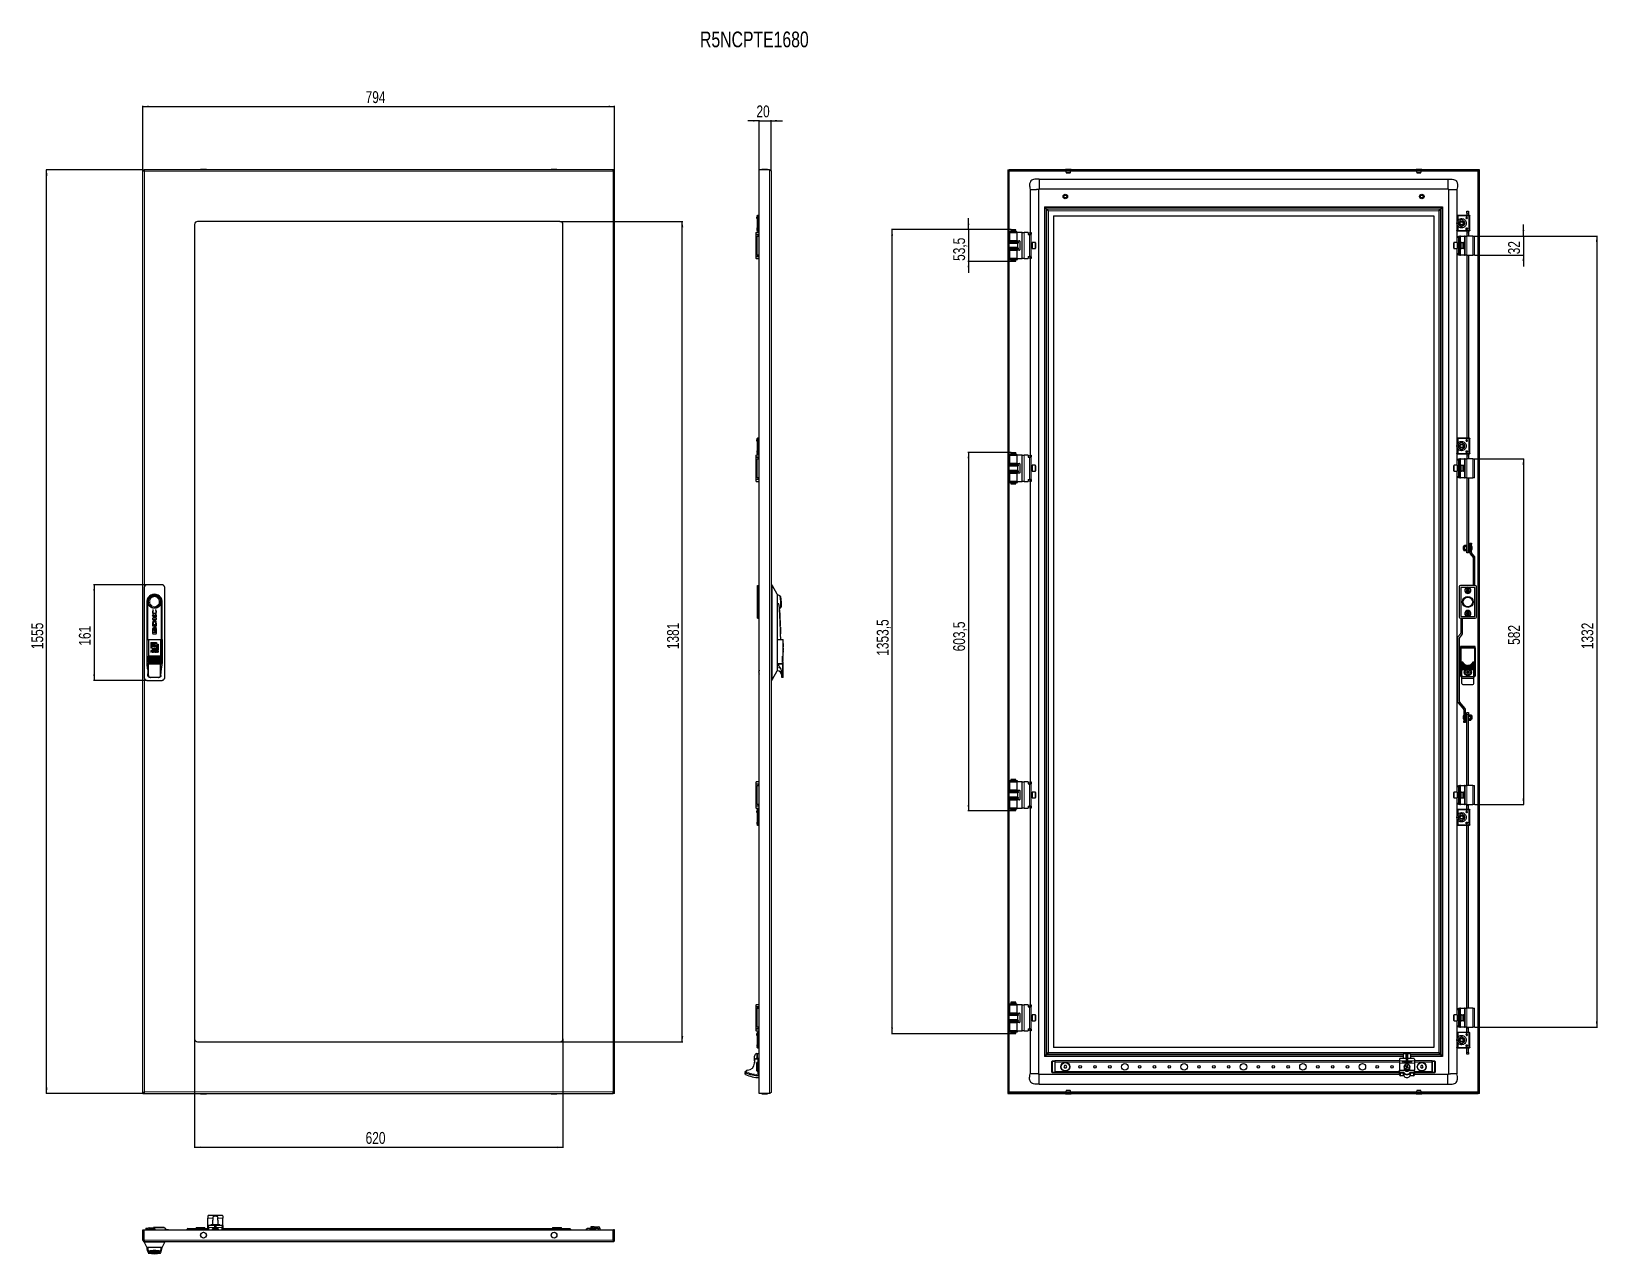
# Model space of a CAD drawing. Header units: millimetres. Extents: x -728 to 1909, y -1079 to 978.
import ezdxf

# ---------------------------------------------------------------- set-up
doc = ezdxf.new("R2010")
doc.units = ezdxf.units.MM
doc.layers.add('FORMAT', color=7, linetype='Continuous')
doc.styles.add('SLDTEXTSTYLE0', font='TXT', dxfattribs={"width": 0.75})
doc.dimstyles.new('SLDDIMSTYLE0', dxfattribs={"dimtxt": 20, "dimasz": 10, "dimexe": 0, "dimexo": 0.0625, "dimgap": 5, "dimtad": 2, "dimdec": 1, "dimrnd": 1e-09, "dimzin": 12, "dimdsep": 46, "dimtxsty": 'SLDTEXTSTYLE0', "dimsah": 1, "dimcen": 0.09, "dimadec": 0, "dimazin": 3, "dimtfac": 1, "dimtofl": 0, "dimtmove": 0, "dimatfit": 3, "dimfxl": 0, "dimfrac": 2, "dimtolj": 1, "dimtzin": 12, "dimarcsym": 0})
doc.dimstyles.new('SLDDIMSTYLE1', dxfattribs={"dimtxt": 20, "dimasz": 10, "dimexe": 0, "dimexo": 0.0625, "dimgap": 5, "dimtad": 2, "dimdec": 1, "dimrnd": 1e-09, "dimzin": 12, "dimdsep": 46, "dimtxsty": 'SLDTEXTSTYLE0', "dimsah": 1, "dimcen": 0.09, "dimadec": 0, "dimazin": 3, "dimtfac": 1, "dimtmove": 0, "dimatfit": 0, "dimfxl": 0, "dimfrac": 2, "dimtolj": 1, "dimtzin": 12, "dimarcsym": 0})

msp = doc.modelspace()

# ---------------------------------------------------------------- texts
at = {"layer": 'FORMAT', "insert": (397.62, 978.05), "char_height": 26.4583, "attachment_point": 1, "style": 'SLDTEXTSTYLE0'}
msp.add_mtext('R5NCPTE1680', dxfattribs=at)

# ---------------------------------------------------------------- blocks, each defined once
blk = doc.blocks.new('_D')
at = {"layer": 'FORMAT'}
for p, q in [((-540.2, 745.4), (-540.2, 852.9)), ((-540.2, 851.9), (253.8, 851.9)), ((253.8, 745.4), (253.8, 852.9))]:
    blk.add_line(p, q, dxfattribs=at)
for points in [[(-540.2, 851.9), (-530.2, 850.4), (-530.2, 853.4)], [(253.8, 851.9), (243.8, 853.4), (243.8, 850.4)]]:
    blk.add_solid(points, dxfattribs=at)
at = {"layer": 'FORMAT', "insert": (-165.3, 877.7), "char_height": 20, "attachment_point": 1, "style": 'SLDTEXTSTYLE0'}
blk.add_mtext('794', dxfattribs=at)
blk = doc.blocks.new('_D_1')
at = {"layer": 'FORMAT'}
for p, q in [((-540.2, 745.4), (-703.2, 745.4)), ((-702.2, -809.6), (-702.2, 745.4)), ((-540.2, -809.6), (-703.2, -809.6))]:
    blk.add_line(p, q, dxfattribs=at)
for points in [[(-702.2, 745.4), (-703.7, 735.4), (-700.6, 735.4)], [(-702.2, -809.6), (-700.6, -799.6), (-703.7, -799.6)]]:
    blk.add_solid(points, dxfattribs=at)
at = {"layer": 'FORMAT', "insert": (-727.9, -61.6), "char_height": 20, "attachment_point": 1, "rotation": 90, "style": 'SLDTEXTSTYLE0'}
blk.add_mtext('1555', dxfattribs=at)
blk = doc.blocks.new('_D_2')
at = {"layer": 'FORMAT'}
for p, q in [((-453.2, -717.6), (-453.2, -901.1)), ((166.8, -717.6), (166.8, -901.1)), ((-453.2, -900.1), (166.8, -900.1))]:
    blk.add_line(p, q, dxfattribs=at)
for points in [[(-453.2, -900.1), (-443.2, -901.6), (-443.2, -898.6)], [(166.8, -900.1), (156.8, -898.6), (156.8, -901.6)]]:
    blk.add_solid(points, dxfattribs=at)
at = {"layer": 'FORMAT', "insert": (-165.3, -874.3), "char_height": 20, "attachment_point": 1, "style": 'SLDTEXTSTYLE0'}
blk.add_mtext('620', dxfattribs=at)
blk = doc.blocks.new('_D_3')
at = {"layer": 'FORMAT'}
for p, q in [((161.8, 658.4), (368.8, 658.4)), ((367.8, -722.6), (367.8, 658.4)), ((161.8, -722.6), (368.8, -722.6))]:
    blk.add_line(p, q, dxfattribs=at)
for points in [[(367.8, 658.4), (366.3, 648.4), (369.4, 648.4)], [(367.8, -722.6), (369.4, -712.6), (366.3, -712.6)]]:
    blk.add_solid(points, dxfattribs=at)
at = {"layer": 'FORMAT', "insert": (342.1, -61.6), "char_height": 20, "attachment_point": 1, "rotation": 90, "style": 'SLDTEXTSTYLE0'}
blk.add_mtext('1381', dxfattribs=at)
blk = doc.blocks.new('_D_4')
at = {"layer": 'FORMAT'}
for p, q in [((-532.7, 46.9), (-623.2, 46.9)), ((-622.2, 46.9), (-622.2, -114.1)), ((-532.7, -114.1), (-623.2, -114.1))]:
    blk.add_line(p, q, dxfattribs=at)
for points in [[(-622.2, 46.9), (-623.7, 36.9), (-620.6, 36.9)], [(-622.2, -114.1), (-620.6, -104.1), (-623.7, -104.1)]]:
    blk.add_solid(points, dxfattribs=at)
at = {"layer": 'FORMAT', "insert": (-647.9, -55.8), "char_height": 20, "attachment_point": 1, "rotation": 90, "style": 'SLDTEXTSTYLE0'}
blk.add_mtext('161', dxfattribs=at)
blk = doc.blocks.new('_D_5')
at = {"layer": 'FORMAT'}
for p, q in [((497.3, 827.9), (478, 827.9)), ((497.3, 745.4), (497.3, 828.9)), ((497.3, 827.9), (517.3, 827.9)), ((517.3, 742.8), (517.3, 828.9)), ((517.3, 827.9), (536.5, 827.9))]:
    blk.add_line(p, q, dxfattribs=at)
for points in [[(497.3, 827.9), (487.3, 829.4), (487.3, 826.4)], [(517.3, 827.9), (527.3, 826.4), (527.3, 829.4)]]:
    blk.add_solid(points, dxfattribs=at)
at = {"layer": 'FORMAT', "insert": (492.5, 853.7), "char_height": 20, "attachment_point": 1, "style": 'SLDTEXTSTYLE0'}
blk.add_mtext('20', dxfattribs=at)
blk = doc.blocks.new('_D_6')
at = {"layer": 'FORMAT'}
for p, q in [((921.5, 644.7), (719.9, 644.7)), ((720.9, -708.8), (720.9, 644.7)), ((921.5, -708.8), (719.9, -708.8))]:
    blk.add_line(p, q, dxfattribs=at)
for points in [[(720.9, 644.7), (719.3, 634.7), (722.4, 634.7)], [(720.9, -708.8), (722.4, -698.8), (719.3, -698.8)]]:
    blk.add_solid(points, dxfattribs=at)
at = {"layer": 'FORMAT', "insert": (695.1, -72.7), "char_height": 20, "attachment_point": 1, "rotation": 90, "style": 'SLDTEXTSTYLE0'}
blk.add_mtext('1353,5', dxfattribs=at)
blk = doc.blocks.new('_D_7')
at = {"layer": 'FORMAT'}
for p, q in [((849.5, 644.7), (849.5, 663.9)), ((921.5, 644.7), (848.5, 644.7)), ((849.5, 644.7), (849.5, 591.2)), ((921.5, 591.2), (848.5, 591.2)), ((849.5, 591.2), (849.5, 571.9))]:
    blk.add_line(p, q, dxfattribs=at)
for points in [[(849.5, 644.7), (851, 654.7), (847.9, 654.7)], [(849.5, 591.2), (847.9, 581.2), (851, 581.2)]]:
    blk.add_solid(points, dxfattribs=at)
at = {"layer": 'FORMAT', "insert": (823.7, 592), "char_height": 20, "attachment_point": 1, "rotation": 90, "style": 'SLDTEXTSTYLE0'}
blk.add_mtext('53,5', dxfattribs=at)
blk = doc.blocks.new('_D_8')
at = {"layer": 'FORMAT'}
for p, q in [((1701.5, 633.9), (1908, 633.9)), ((1907, 633.9), (1907, -698.1)), ((1701.5, -698.1), (1908, -698.1))]:
    blk.add_line(p, q, dxfattribs=at)
for points in [[(1907, 633.9), (1905.4, 623.9), (1908.5, 623.9)], [(1907, -698.1), (1908.5, -688.1), (1905.4, -688.1)]]:
    blk.add_solid(points, dxfattribs=at)
at = {"layer": 'FORMAT', "insert": (1881.2, -61.6), "char_height": 20, "attachment_point": 1, "rotation": 90, "style": 'SLDTEXTSTYLE0'}
blk.add_mtext('1332', dxfattribs=at)
blk = doc.blocks.new('_D_9')
at = {"layer": 'FORMAT'}
for p, q in [((1701.5, 633.9), (1784.5, 633.9)), ((1783.5, 633.9), (1783.5, 653.1)), ((1783.5, 633.9), (1783.5, 601.9)), ((1701.5, 601.9), (1784.5, 601.9)), ((1783.5, 601.9), (1783.5, 582.7))]:
    blk.add_line(p, q, dxfattribs=at)
for points in [[(1783.5, 633.9), (1785, 643.9), (1781.9, 643.9)], [(1783.5, 601.9), (1781.9, 591.9), (1785, 591.9)]]:
    blk.add_solid(points, dxfattribs=at)
at = {"layer": 'FORMAT', "insert": (1757.7, 603.1), "char_height": 20, "attachment_point": 1, "rotation": 90, "style": 'SLDTEXTSTYLE0'}
blk.add_mtext('32', dxfattribs=at)
blk = doc.blocks.new('_D_10')
at = {"layer": 'FORMAT'}
for p, q in [((921.5, 269.7), (848.5, 269.7)), ((849.5, 269.7), (849.5, -333.8)), ((921.5, -333.8), (848.5, -333.8))]:
    blk.add_line(p, q, dxfattribs=at)
for points in [[(849.5, 269.7), (847.9, 259.7), (851, 259.7)], [(849.5, -333.8), (851, -323.8), (847.9, -323.8)]]:
    blk.add_solid(points, dxfattribs=at)
at = {"layer": 'FORMAT', "insert": (823.7, -65.3), "char_height": 20, "attachment_point": 1, "rotation": 90, "style": 'SLDTEXTSTYLE0'}
blk.add_mtext('603,5', dxfattribs=at)
blk = doc.blocks.new('_D_11')
at = {"layer": 'FORMAT'}
for p, q in [((1701.5, 258.9), (1784.5, 258.9)), ((1783.5, 258.9), (1783.5, -323.1)), ((1701.5, -323.1), (1784.5, -323.1))]:
    blk.add_line(p, q, dxfattribs=at)
for points in [[(1783.5, 258.9), (1781.9, 248.9), (1785, 248.9)], [(1783.5, -323.1), (1785, -313.1), (1781.9, -313.1)]]:
    blk.add_solid(points, dxfattribs=at)
at = {"layer": 'FORMAT', "insert": (1757.7, -54.3), "char_height": 20, "attachment_point": 1, "rotation": 90, "style": 'SLDTEXTSTYLE0'}
blk.add_mtext('582', dxfattribs=at)

# ---------------------------------------------------------------- dimensions: what is measured, and where the dimension line sits
at = {"layer": 'FORMAT'}
for base, p1, p2, dimstyle, picture, middle in [((253.84, 851.91), (-540.16, 745.41), (253.84, 745.41), 'SLDDIMSTYLE0', '_D', (-143.16, 851.91)), ((517.27, 827.91), (497.27, 745.41), (517.27, 742.81), 'SLDDIMSTYLE1', '_D_5', (507.27, 827.91)), ((166.84, -900.09), (-453.16, -717.59), (166.84, -717.59), 'SLDDIMSTYLE0', '_D_2', (-143.16, -900.09))]:
    dim = msp.add_linear_dim(base=base, p1=p1, p2=p2, dimstyle=dimstyle, dxfattribs=at)
    dim.commit()
    dim.dimension.update_dxf_attribs({"geometry": picture, "text_midpoint": middle, "dimtype": 160})
for base, p1, p2, dimstyle, picture, middle in [((-702.17, 745.41), (-540.16, -809.59), (-540.16, 745.41), 'SLDDIMSTYLE0', '_D_1', (-702.17, -32.09)), ((849.47, 591.16), (921.55, 644.66), (921.55, 591.16), 'SLDDIMSTYLE1', '_D_7', (849.47, 617.91)), ((367.84, 658.41), (161.84, -722.59), (161.84, 658.41), 'SLDDIMSTYLE0', '_D_3', (367.84, -32.09)), ((720.89, 644.66), (921.55, -708.84), (921.55, 644.66), 'SLDDIMSTYLE0', '_D_6', (720.89, -32.09)), ((1783.48, 601.91), (1701.47, 633.91), (1701.47, 601.91), 'SLDDIMSTYLE1', '_D_9', (1783.48, 617.91)), ((1906.98, -698.09), (1701.47, 633.91), (1701.47, -698.09), 'SLDDIMSTYLE0', '_D_8', (1906.98, -32.09)), ((849.47, -333.84), (921.55, 269.66), (921.55, -333.84), 'SLDDIMSTYLE0', '_D_10', (849.47, -32.09)), ((1783.48, -323.09), (1701.47, 258.91), (1701.47, -323.09), 'SLDDIMSTYLE0', '_D_11', (1783.48, -32.09)), ((-622.17, -114.09), (-532.66, 46.91), (-532.66, -114.09), 'SLDDIMSTYLE0', '_D_4', (-622.17, -33.59))]:
    dim = msp.add_linear_dim(base=base, p1=p1, p2=p2, angle=90, dimstyle=dimstyle, dxfattribs=at)
    dim.commit()
    dim.dimension.update_dxf_attribs({"geometry": picture, "text_midpoint": middle, "dimtype": 160})

# ---------------------------------------------------------------- linework, layer by layer
at = {"color": 7, "linetype": 'Continuous', "lineweight": 25}
for p, q in [((-540.16, 745.41), (-538.16, 745.41)), ((-540.16, -809.59), (-540.16, 745.41)), ((-537.86, 743.68), (-537.86, 745.41)), ((251.54, 745.41), (-537.86, 745.41)), ((251.54, 745.41), (251.54, 743.68)), ((253.84, 745.41), (251.84, 745.41)), ((253.84, -809.59), (253.84, 745.41)), ((497.27, -809.59), (497.27, 745.41)), ((514.67, 745.41), (497.27, 745.41)), ((517.27, 742.81), (517.27, 43.91)), ((915.47, 745.41), (917.47, 745.41)), ((915.47, 745.41), (915.47, -809.59)), ((917.47, 745.41), (917.47, -809.59)), ((917.77, 743.41), (917.77, 745.41)), ((1707.17, 745.41), (917.77, 745.41)), ((1707.17, 743.41), (917.77, 743.41)), ((918.07, 742.81), (917.87, 743.41)), ((1017.47, 740.79), (1013.88, 740.79)), ((1014.37, 740.41), (1020.58, 740.41)), ((1021.06, 740.79), (1017.47, 740.79)), ((1611.06, 740.79), (1603.88, 740.79)), ((1604.37, 740.41), (1610.58, 740.41)), ((1707.08, 743.41), (1706.87, 742.81)), ((1707.17, 743.41), (1707.17, 745.41)), ((1709.47, 745.41), (1707.47, 745.41)), ((1707.47, -809.59), (1707.47, 745.41)), ((1709.47, -809.59), (1709.47, 745.41)), ((953.47, 712.41), (954.45, 712.41)), ((953.47, 712.41), (953.47, 639.91)), ((954.45, 712.41), (956.9, 712.41)), ((956.9, 712.41), (960.47, 712.41)), ((960.47, 712.41), (964.04, 712.41)), ((967.47, 712.41), (967.47, -776.59)), ((968.47, 729.41), (968.47, 713.57)), ((968.47, 729.41), (1656.47, 729.41)), ((968.47, 713.41), (1656.47, 713.41)), ((1657.47, 712.41), (1657.47, -776.59)), ((1671.47, 712.41), (1671.47, 668.08)), ((493.67, 667.91), (493.67, 642.91)), ((497.27, 668.41), (495.67, 668.41)), ((977.47, 682.91), (977.47, -747.09)), ((977.47, 682.91), (978.47, 681.91)), ((977.47, 682.91), (1647.47, 682.91)), ((978.57, 681.81), (980.88, 679.5)), ((980.88, 679.5), (981.57, 678.81)), ((981.57, 678.81), (983.88, 676.5)), ((992.47, 667.91), (1632.47, 667.91)), ((992.47, 667.91), (992.47, -732.09)), ((1632.47, 667.91), (1632.47, -732.09)), ((1641.07, 676.5), (1643.37, 678.81)), ((1643.37, 678.81), (1644.07, 679.5)), ((1644.07, 679.5), (1646.37, 681.81)), ((1646.47, 681.91), (1647.47, 682.91)), ((1647.47, 682.91), (1647.47, -747.09)), ((1671.47, 667.91), (1671.47, 642.91)), ((1672.3, 658.53), (1673.81, 660.79)), ((1691.47, 668.41), (1673.47, 668.41)), ((1679.47, 661.12), (1674.52, 658.27)), ((1684.42, 658.27), (1679.47, 661.12)), ((1686.92, 665.37), (1686.92, 663.5)), ((1687.37, 663.5), (1687.37, 663.78)), ((1687.44, 665.11), (1687.44, 665.33)), ((1687.82, 665.11), (1687.44, 665.11)), ((1687.44, 664.76), (1687.87, 664.76)), ((1687.44, 664.17), (1687.44, 664.76)), ((1688.17, 675.61), (1691.17, 675.61)), ((1688.17, 672.61), (1688.17, 675.61)), ((1688.17, 672.61), (1688.17, 668.41)), ((1691.17, 675.61), (1691.17, 672.61)), ((1691.17, 672.61), (1691.17, 668.41)), ((1692.07, 668.41), (1691.82, 668.41)), ((1693.47, 642.91), (1693.47, 667.91)), ((-453.16, 653.41), (-453.16, -717.59)), ((161.84, 658.41), (-448.16, 658.41)), ((166.84, -717.59), (166.84, 653.41)), ((491.72, 639.41), (491.72, 637.41)), ((497.27, 639.91), (492.22, 639.91)), ((492.22, 636.91), (495.72, 636.91)), ((492.22, 636.91), (492.22, 636.61)), ((492.22, 599.21), (492.22, 636.61)), ((492.22, 636.61), (495.22, 636.61)), ((493.77, 633.91), (496.77, 633.91)), ((493.77, 601.91), (493.77, 633.91)), ((494.72, 636.91), (494.72, 636.61)), ((495.22, 636.61), (495.72, 636.61)), ((495.67, 642.41), (497.27, 642.41)), ((495.72, 636.61), (495.72, 636.91)), ((497.27, 633.91), (496.77, 633.91)), ((917.82, 641.61), (917.82, 640.71)), ((917.82, 641.61), (930.71, 641.61)), ((917.82, 640.71), (930.71, 640.71)), ((918.52, 639.91), (918.52, 625.91)), ((918.52, 639.91), (931.42, 639.91)), ((921.55, 644.66), (920.97, 643.66)), ((920.97, 643.66), (920.97, 641.66)), ((928.97, 643.66), (920.97, 643.66)), ((925.73, 641.66), (920.97, 641.66)), ((920.97, 640.66), (920.97, 639.91)), ((925.73, 640.66), (920.97, 640.66)), ((921.47, 641.66), (921.47, 641.61)), ((921.47, 640.71), (921.47, 640.66)), ((921.55, 644.66), (928.4, 644.66)), ((928.97, 641.66), (925.73, 641.66)), ((928.97, 640.66), (925.73, 640.66)), ((928.97, 643.66), (928.4, 644.66)), ((928.47, 641.61), (928.47, 641.66)), ((928.47, 640.66), (928.47, 640.71)), ((928.97, 641.66), (928.97, 643.66)), ((928.97, 639.91), (928.97, 640.66)), ((930.71, 641.61), (930.8, 641.61)), ((930.71, 640.71), (930.8, 640.71)), ((930.8, 640.71), (930.8, 641.61)), ((930.8, 641.61), (931.01, 641.61)), ((930.8, 640.71), (931.01, 640.71)), ((931.01, 640.71), (931.01, 641.61)), ((931.42, 625.91), (931.42, 639.91)), ((939.52, 639.91), (931.42, 639.91)), ((940.02, 639.91), (939.52, 639.91)), ((940.02, 639.91), (943.02, 639.91)), ((940.02, 595.91), (940.02, 639.91)), ((950.02, 639.91), (943.02, 639.91)), ((950.02, 639.91), (950.02, 636.61)), ((950.02, 636.61), (952.02, 636.61)), ((952.02, 636.61), (955.02, 636.61)), ((952.52, 639.91), (955.02, 639.91)), ((952.52, 639.41), (952.52, 639.91)), ((952.52, 639.41), (952.52, 637.41)), ((952.52, 636.91), (952.52, 637.41)), ((955.02, 636.91), (952.52, 636.91)), ((952.52, 636.91), (952.52, 636.61)), ((955.02, 639.91), (955.02, 639.41)), ((955.02, 639.41), (955.02, 637.41)), ((955.02, 637.41), (955.02, 636.91)), ((955.02, 636.61), (955.02, 636.91)), ((955.02, 599.21), (955.02, 636.61)), ((1671.47, 642.73), (1671.47, 622.91)), ((1673.81, 650.03), (1672.3, 652.28)), ((1673.47, 642.41), (1691.47, 642.41)), ((1674.47, 633.91), (1676.47, 633.91)), ((1674.47, 632.91), (1674.47, 633.91)), ((1674.47, 631.91), (1674.47, 632.91)), ((1674.52, 658.27), (1674.52, 656.41)), ((1674.52, 656.41), (1676.49, 656.41)), ((1674.52, 654.41), (1674.52, 656.41)), ((1674.52, 654.41), (1674.52, 652.55)), ((1674.52, 654.41), (1676.49, 654.41)), ((1674.52, 652.55), (1679.47, 649.69)), ((1676.47, 633.91), (1676.47, 632.91)), ((1677.47, 633.91), (1676.47, 633.91)), ((1676.47, 631.91), (1676.47, 632.91)), ((1677.18, 656.41), (1676.49, 656.41)), ((1676.49, 654.41), (1677.18, 654.41)), ((1677.47, 633.91), (1684.47, 633.91)), ((1679.47, 649.69), (1684.42, 652.55)), ((1682.46, 656.41), (1681.77, 656.41)), ((1681.77, 654.41), (1682.46, 654.41)), ((1682.46, 656.41), (1684.42, 656.41)), ((1682.46, 654.41), (1684.42, 654.41)), ((1684.42, 656.41), (1684.42, 658.27)), ((1684.42, 656.41), (1684.42, 654.41)), ((1684.42, 652.55), (1684.42, 654.41)), ((1685.47, 633.91), (1684.47, 633.91)), ((1685.47, 633.91), (1688.47, 633.91)), ((1685.47, 601.91), (1685.47, 633.91)), ((1686.92, 645.45), (1686.92, 647.32)), ((1687.37, 647.32), (1687.37, 647.04)), ((1687.44, 646.06), (1687.44, 646.64)), ((1687.87, 646.06), (1687.44, 646.06)), ((1687.82, 645.7), (1687.44, 645.7)), ((1687.44, 645.7), (1687.44, 645.48)), ((1688.17, 642.5), (1688.17, 639.11)), ((1688.17, 639.11), (1688.17, 633.91)), ((1698.47, 633.91), (1688.47, 633.91)), ((1691.17, 642.5), (1691.17, 639.11)), ((1691.17, 639.11), (1691.17, 633.91)), ((1691.82, 642.41), (1692.07, 642.41)), ((1698.47, 633.91), (1701.47, 633.91)), ((1701.47, 601.91), (1701.47, 633.91)), ((917.47, 624.91), (932.47, 624.91)), ((932.47, 624.31), (917.47, 624.31)), ((932.47, 621.51), (917.47, 621.51)), ((932.47, 614.31), (917.47, 614.31)), ((932.47, 611.51), (917.47, 611.51)), ((917.47, 610.91), (932.47, 610.91)), ((931.42, 625.91), (918.52, 625.91)), ((918.52, 609.91), (918.52, 595.91)), ((918.52, 609.91), (931.42, 609.91)), ((920.97, 625.91), (920.97, 624.91)), ((920.97, 610.91), (920.97, 609.91)), ((928.97, 624.91), (928.97, 625.91)), ((928.97, 609.91), (928.97, 610.91)), ((931.42, 625.91), (935.52, 625.91)), ((931.42, 595.91), (931.42, 609.91)), ((935.52, 609.91), (931.42, 609.91)), ((932.47, 624.31), (932.47, 624.91)), ((933.17, 623.62), (932.47, 624.31)), ((932.47, 621.51), (933.17, 622.19)), ((932.47, 614.31), (932.47, 621.51)), ((933.17, 613.62), (932.47, 614.31)), ((932.47, 611.51), (933.17, 612.19)), ((932.47, 610.91), (932.47, 611.51)), ((936.02, 625.41), (936.02, 610.41)), ((956.27, 620.91), (955.02, 620.91)), ((955.02, 614.91), (956.27, 614.91)), ((961.92, 622.91), (956.52, 622.91)), ((956.52, 622.91), (956.52, 612.91)), ((956.52, 612.91), (961.92, 612.91)), ((962.52, 622.31), (962.52, 613.51)), ((1666.47, 615.66), (1666.47, 622.31)), ((1666.47, 613.51), (1666.47, 615.66)), ((1672.47, 622.91), (1667.07, 622.91)), ((1667.07, 612.91), (1672.47, 612.91)), ((1671.47, 612.91), (1671.47, 293.08)), ((1672.47, 615.35), (1672.47, 622.91)), ((1672.47, 612.91), (1672.47, 615.35)), ((1673.97, 620.91), (1672.72, 620.91)), ((1672.72, 614.91), (1673.97, 614.91)), ((1674.47, 622.91), (1673.97, 622.91)), ((1673.97, 622.91), (1673.97, 621.7)), ((1673.97, 621.7), (1673.97, 612.91)), ((1673.97, 612.91), (1674.47, 612.91)), ((1674.47, 630.91), (1674.47, 631.91)), ((1676.47, 630.91), (1674.47, 630.91)), ((1674.47, 630.91), (1674.47, 630.41)), ((1676.47, 630.41), (1674.47, 630.41)), ((1674.47, 630.41), (1674.47, 605.41)), ((1676.47, 631.91), (1676.47, 630.91)), ((1676.47, 630.91), (1676.47, 630.41)), ((1676.47, 630.41), (1676.47, 605.41)), ((1676.47, 623.91), (1677.47, 623.91)), ((1677.47, 611.91), (1676.47, 611.91)), ((1678.17, 623.91), (1677.47, 623.91)), ((1677.47, 611.91), (1678.17, 611.91)), ((1678.17, 623.91), (1678.17, 623.46)), ((1678.17, 612.36), (1678.17, 611.91)), ((1682.11, 622.41), (1678.97, 622.41)), ((1678.97, 613.41), (1678.97, 622.41)), ((1678.97, 613.41), (1682.11, 613.41)), ((1682.97, 621.91), (1682.11, 622.41)), ((1682.11, 613.41), (1682.11, 622.41)), ((1682.11, 613.41), (1682.97, 613.91)), ((1682.97, 613.91), (1682.97, 621.91)), ((1683.77, 611.91), (1683.77, 623.91)), ((1684.47, 623.91), (1683.77, 623.91)), ((1683.77, 611.91), (1684.47, 611.91)), ((1684.47, 623.91), (1685.47, 623.91)), ((1685.47, 611.91), (1684.47, 611.91)), ((491.72, 598.41), (491.72, 596.41)), ((495.22, 599.21), (492.22, 599.21)), ((492.22, 599.21), (492.22, 598.91)), ((495.72, 598.91), (492.22, 598.91)), ((492.22, 595.91), (497.27, 595.91)), ((496.77, 601.91), (493.77, 601.91)), ((494.72, 599.21), (494.72, 598.91)), ((495.72, 599.21), (495.22, 599.21)), ((495.72, 598.91), (495.72, 599.21)), ((496.77, 601.91), (497.27, 601.91)), ((917.82, 595.11), (917.82, 594.21)), ((917.82, 595.11), (932.12, 595.11)), ((917.82, 594.21), (932.12, 594.21)), ((931.42, 595.91), (918.52, 595.91)), ((920.97, 595.91), (920.97, 595.16)), ((925.73, 595.16), (920.97, 595.16)), ((920.97, 594.16), (920.97, 592.16)), ((925.73, 594.16), (920.97, 594.16)), ((920.97, 592.16), (921.55, 591.16)), ((920.97, 592.16), (925.73, 592.16)), ((921.47, 595.16), (921.47, 595.11)), ((921.47, 594.21), (921.47, 594.16)), ((925.62, 591.16), (921.55, 591.16)), ((928.4, 591.16), (925.62, 591.16)), ((928.97, 595.16), (925.73, 595.16)), ((928.97, 594.16), (925.73, 594.16)), ((925.73, 592.16), (928.97, 592.16)), ((928.4, 591.16), (928.97, 592.16)), ((928.47, 595.11), (928.47, 595.16)), ((928.47, 594.16), (928.47, 594.21)), ((928.97, 595.16), (928.97, 595.91)), ((928.97, 592.16), (928.97, 594.16)), ((931.42, 595.91), (939.52, 595.91)), ((932.12, 594.21), (932.12, 595.11)), ((939.52, 595.91), (940.02, 595.91)), ((943.02, 595.91), (940.02, 595.91)), ((943.02, 595.91), (950.02, 595.91)), ((950.02, 599.21), (952.02, 599.21)), ((950.02, 599.21), (950.02, 595.91)), ((955.02, 599.21), (952.02, 599.21)), ((952.52, 599.21), (952.52, 598.91)), ((952.52, 598.91), (955.02, 598.91)), ((952.52, 598.41), (952.52, 598.91)), ((952.52, 598.41), (952.52, 596.41)), ((952.52, 595.91), (952.52, 596.41)), ((955.02, 595.91), (952.52, 595.91)), ((953.47, 595.91), (953.47, 264.91)), ((955.02, 598.91), (955.02, 599.21)), ((955.02, 598.91), (955.02, 598.41)), ((955.02, 598.41), (955.02, 596.41)), ((955.02, 596.41), (955.02, 595.91)), ((1676.47, 605.41), (1674.47, 605.41)), ((1674.47, 605.41), (1674.47, 604.91)), ((1674.47, 603.91), (1674.47, 604.91)), ((1674.47, 604.91), (1676.47, 604.91)), ((1674.47, 602.91), (1674.47, 603.91)), ((1674.47, 601.91), (1674.47, 602.91)), ((1676.47, 601.91), (1674.47, 601.91)), ((1676.47, 605.41), (1676.47, 604.91)), ((1676.47, 604.91), (1676.47, 603.91)), ((1676.47, 602.91), (1676.47, 603.91)), ((1676.47, 602.91), (1676.47, 601.91)), ((1676.47, 601.91), (1677.47, 601.91)), ((1684.47, 601.91), (1677.47, 601.91)), ((1684.47, 601.91), (1685.47, 601.91)), ((1688.47, 601.91), (1685.47, 601.91)), ((1688.17, 601.91), (1688.17, 293.41)), ((1688.47, 601.91), (1698.47, 601.91)), ((1691.17, 601.91), (1691.17, 293.41)), ((1701.47, 601.91), (1698.47, 601.91)), ((493.67, 292.91), (493.67, 267.91)), ((497.27, 293.41), (495.67, 293.41)), ((1671.47, 292.91), (1671.47, 267.91)), ((1691.47, 293.41), (1673.47, 293.41)), ((1686.92, 290.37), (1686.92, 288.5)), ((1687.44, 290.11), (1687.44, 290.33)), ((1687.82, 290.11), (1687.44, 290.11)), ((1692.07, 293.41), (1691.82, 293.41)), ((1693.47, 267.91), (1693.47, 292.91)), ((491.72, 264.41), (491.72, 262.41)), ((497.27, 264.91), (492.22, 264.91)), ((495.67, 267.41), (497.27, 267.41)), ((917.82, 266.61), (917.82, 265.71)), ((917.82, 266.61), (930.71, 266.61)), ((917.82, 265.71), (930.71, 265.71)), ((918.52, 264.91), (918.52, 250.91)), ((918.52, 264.91), (931.42, 264.91)), ((921.55, 269.66), (920.97, 268.66)), ((920.97, 268.66), (920.97, 266.66)), ((928.97, 268.66), (920.97, 268.66)), ((925.73, 266.66), (920.97, 266.66)), ((920.97, 265.66), (920.97, 264.91)), ((925.73, 265.66), (920.97, 265.66)), ((921.47, 266.66), (921.47, 266.61)), ((921.47, 265.71), (921.47, 265.66)), ((921.55, 269.66), (928.4, 269.66)), ((928.97, 266.66), (925.73, 266.66)), ((928.97, 265.66), (925.73, 265.66)), ((928.97, 268.66), (928.4, 269.66)), ((928.47, 266.61), (928.47, 266.66)), ((928.47, 265.66), (928.47, 265.71)), ((928.97, 266.66), (928.97, 268.66)), ((928.97, 264.91), (928.97, 265.66)), ((930.71, 266.61), (930.8, 266.61)), ((930.71, 265.71), (930.8, 265.71)), ((930.8, 265.71), (930.8, 266.61)), ((930.8, 266.61), (931.01, 266.61)), ((930.8, 265.71), (931.01, 265.71)), ((931.01, 265.71), (931.01, 266.61)), ((931.42, 250.91), (931.42, 264.91)), ((939.52, 264.91), (931.42, 264.91)), ((940.02, 264.91), (939.52, 264.91)), ((940.02, 264.91), (943.02, 264.91)), ((940.02, 220.91), (940.02, 264.91)), ((950.02, 264.91), (943.02, 264.91)), ((950.02, 264.91), (950.02, 261.61)), ((952.52, 264.91), (955.02, 264.91)), ((952.52, 264.41), (952.52, 264.91)), ((952.52, 264.41), (952.52, 262.41)), ((955.02, 264.91), (955.02, 264.41)), ((955.02, 264.41), (955.02, 262.41)), ((1671.47, 267.73), (1671.47, 247.91)), ((1672.3, 283.53), (1673.81, 285.79)), ((1673.81, 275.03), (1672.3, 277.28)), ((1673.47, 267.41), (1691.47, 267.41)), ((1679.47, 286.12), (1674.52, 283.27)), ((1674.52, 283.27), (1674.52, 281.41)), ((1674.52, 281.41), (1676.49, 281.41)), ((1674.52, 279.41), (1674.52, 281.41)), ((1674.52, 279.41), (1674.52, 277.55)), ((1674.52, 279.41), (1676.49, 279.41)), ((1674.52, 277.55), (1679.47, 274.69)), ((1677.18, 281.41), (1676.49, 281.41)), ((1676.49, 279.41), (1677.18, 279.41)), ((1684.42, 283.27), (1679.47, 286.12)), ((1679.47, 274.69), (1684.42, 277.55)), ((1682.46, 281.41), (1681.77, 281.41)), ((1681.77, 279.41), (1682.46, 279.41)), ((1682.46, 281.41), (1684.42, 281.41)), ((1682.46, 279.41), (1684.42, 279.41)), ((1684.42, 281.41), (1684.42, 283.27)), ((1684.42, 281.41), (1684.42, 279.41)), ((1684.42, 277.55), (1684.42, 279.41)), ((1686.92, 270.45), (1686.92, 272.32)), ((1687.37, 288.5), (1687.37, 288.78)), ((1687.37, 272.32), (1687.37, 272.04)), ((1687.44, 289.76), (1687.87, 289.76)), ((1687.44, 289.17), (1687.44, 289.76)), ((1687.44, 271.06), (1687.44, 271.64)), ((1687.87, 271.06), (1687.44, 271.06)), ((1687.82, 270.7), (1687.44, 270.7)), ((1687.44, 270.7), (1687.44, 270.48)), ((1688.17, 267.5), (1688.17, 264.11)), ((1688.17, 264.11), (1688.17, 258.91)), ((1691.17, 267.5), (1691.17, 264.11)), ((1691.17, 264.11), (1691.17, 258.91)), ((1691.82, 267.41), (1692.07, 267.41)), ((492.22, 261.91), (495.72, 261.91)), ((492.22, 261.91), (492.22, 261.61)), ((492.22, 224.21), (492.22, 261.61)), ((492.22, 261.61), (495.22, 261.61)), ((493.77, 258.91), (496.77, 258.91)), ((493.77, 226.91), (493.77, 258.91)), ((494.72, 261.91), (494.72, 261.61)), ((495.22, 261.61), (495.72, 261.61)), ((495.72, 261.61), (495.72, 261.91)), ((497.27, 258.91), (496.77, 258.91)), ((917.47, 249.91), (932.47, 249.91)), ((932.47, 249.31), (917.47, 249.31)), ((932.47, 246.51), (917.47, 246.51)), ((932.47, 239.31), (917.47, 239.31)), ((931.42, 250.91), (918.52, 250.91)), ((920.97, 250.91), (920.97, 249.91)), ((928.97, 249.91), (928.97, 250.91)), ((931.42, 250.91), (935.52, 250.91)), ((932.47, 249.31), (932.47, 249.91)), ((933.17, 248.62), (932.47, 249.31)), ((932.47, 246.51), (933.17, 247.19)), ((932.47, 239.31), (932.47, 246.51)), ((933.17, 238.62), (932.47, 239.31)), ((936.02, 250.41), (936.02, 235.41)), ((950.02, 261.61), (952.02, 261.61)), ((952.02, 261.61), (955.02, 261.61)), ((952.52, 261.91), (952.52, 262.41)), ((955.02, 261.91), (952.52, 261.91)), ((952.52, 261.91), (952.52, 261.61)), ((955.02, 262.41), (955.02, 261.91)), ((955.02, 261.61), (955.02, 261.91)), ((955.02, 224.21), (955.02, 261.61)), ((956.27, 245.91), (955.02, 245.91)), ((955.02, 239.91), (956.27, 239.91)), ((961.92, 247.91), (956.52, 247.91)), ((956.52, 247.91), (956.52, 237.91)), ((956.52, 237.91), (961.92, 237.91)), ((962.52, 247.31), (962.52, 238.51)), ((1666.47, 240.66), (1666.47, 247.31)), ((1666.47, 238.51), (1666.47, 240.66)), ((1672.47, 247.91), (1667.07, 247.91)), ((1667.07, 237.91), (1672.47, 237.91)), ((1671.47, 237.91), (1671.47, -302.09)), ((1672.47, 240.35), (1672.47, 247.91)), ((1672.47, 237.91), (1672.47, 240.35)), ((1673.97, 245.91), (1672.72, 245.91)), ((1672.72, 239.91), (1673.97, 239.91)), ((1674.47, 247.91), (1673.97, 247.91)), ((1673.97, 247.91), (1673.97, 246.7)), ((1673.97, 246.7), (1673.97, 237.91)), ((1673.97, 237.91), (1674.47, 237.91)), ((1674.47, 258.91), (1676.47, 258.91)), ((1674.47, 257.91), (1674.47, 258.91)), ((1674.47, 256.91), (1674.47, 257.91)), ((1674.47, 255.91), (1674.47, 256.91)), ((1676.47, 255.91), (1674.47, 255.91)), ((1674.47, 255.91), (1674.47, 255.41)), ((1676.47, 255.41), (1674.47, 255.41)), ((1674.47, 255.41), (1674.47, 230.41)), ((1676.47, 258.91), (1676.47, 257.91)), ((1677.47, 258.91), (1676.47, 258.91)), ((1676.47, 256.91), (1676.47, 257.91)), ((1676.47, 256.91), (1676.47, 255.91)), ((1676.47, 255.91), (1676.47, 255.41)), ((1676.47, 255.41), (1676.47, 230.41)), ((1676.47, 248.91), (1677.47, 248.91)), ((1677.47, 258.91), (1684.47, 258.91)), ((1678.17, 248.91), (1677.47, 248.91)), ((1678.17, 248.91), (1678.17, 248.46)), ((1678.17, 237.36), (1678.17, 236.91)), ((1682.11, 247.41), (1678.97, 247.41)), ((1678.97, 238.41), (1678.97, 247.41)), ((1678.97, 238.41), (1682.11, 238.41)), ((1682.97, 246.91), (1682.11, 247.41)), ((1682.11, 238.41), (1682.11, 247.41)), ((1682.11, 238.41), (1682.97, 238.91)), ((1682.97, 238.91), (1682.97, 246.91)), ((1683.77, 236.91), (1683.77, 248.91)), ((1684.47, 248.91), (1683.77, 248.91)), ((1685.47, 258.91), (1684.47, 258.91)), ((1684.47, 248.91), (1685.47, 248.91)), ((1685.47, 258.91), (1688.47, 258.91)), ((1685.47, 226.91), (1685.47, 258.91)), ((1698.47, 258.91), (1688.47, 258.91)), ((1698.47, 258.91), (1701.47, 258.91)), ((1701.47, 226.91), (1701.47, 258.91)), ((491.72, 223.41), (491.72, 221.41)), ((495.22, 224.21), (492.22, 224.21)), ((492.22, 224.21), (492.22, 223.91)), ((495.72, 223.91), (492.22, 223.91)), ((492.22, 220.91), (497.27, 220.91)), ((496.77, 226.91), (493.77, 226.91)), ((494.72, 224.21), (494.72, 223.91)), ((495.72, 224.21), (495.22, 224.21)), ((495.72, 223.91), (495.72, 224.21)), ((496.77, 226.91), (497.27, 226.91)), ((932.47, 236.51), (917.47, 236.51)), ((917.47, 235.91), (932.47, 235.91)), ((917.82, 220.11), (917.82, 219.21)), ((917.82, 220.11), (932.12, 220.11)), ((917.82, 219.21), (932.12, 219.21)), ((918.52, 234.91), (918.52, 220.91)), ((918.52, 234.91), (931.42, 234.91)), ((931.42, 220.91), (918.52, 220.91)), ((920.97, 235.91), (920.97, 234.91)), ((920.97, 220.91), (920.97, 220.16)), ((925.73, 220.16), (920.97, 220.16)), ((920.97, 219.16), (920.97, 217.16)), ((925.73, 219.16), (920.97, 219.16)), ((920.97, 217.16), (921.55, 216.16)), ((920.97, 217.16), (925.73, 217.16)), ((921.47, 220.16), (921.47, 220.11)), ((921.47, 219.21), (921.47, 219.16)), ((925.62, 216.16), (921.55, 216.16)), ((928.4, 216.16), (925.62, 216.16)), ((928.97, 220.16), (925.73, 220.16)), ((928.97, 219.16), (925.73, 219.16)), ((925.73, 217.16), (928.97, 217.16)), ((928.4, 216.16), (928.97, 217.16)), ((928.47, 220.11), (928.47, 220.16)), ((928.47, 219.16), (928.47, 219.21)), ((928.97, 234.91), (928.97, 235.91)), ((928.97, 220.16), (928.97, 220.91)), ((928.97, 217.16), (928.97, 219.16)), ((931.42, 220.91), (931.42, 234.91)), ((935.52, 234.91), (931.42, 234.91)), ((931.42, 220.91), (939.52, 220.91)), ((932.12, 219.21), (932.12, 220.11)), ((932.47, 236.51), (933.17, 237.19)), ((932.47, 235.91), (932.47, 236.51)), ((939.52, 220.91), (940.02, 220.91)), ((943.02, 220.91), (940.02, 220.91)), ((943.02, 220.91), (950.02, 220.91)), ((950.02, 224.21), (952.02, 224.21)), ((950.02, 224.21), (950.02, 220.91)), ((955.02, 224.21), (952.02, 224.21)), ((952.52, 224.21), (952.52, 223.91)), ((952.52, 223.91), (955.02, 223.91)), ((952.52, 223.41), (952.52, 223.91)), ((952.52, 223.41), (952.52, 221.41)), ((952.52, 220.91), (952.52, 221.41)), ((955.02, 220.91), (952.52, 220.91)), ((953.47, 220.91), (953.47, -285.09)), ((955.02, 223.91), (955.02, 224.21)), ((955.02, 223.91), (955.02, 223.41)), ((955.02, 223.41), (955.02, 221.41)), ((955.02, 221.41), (955.02, 220.91)), ((1676.47, 230.41), (1674.47, 230.41)), ((1674.47, 230.41), (1674.47, 229.91)), ((1674.47, 228.91), (1674.47, 229.91)), ((1674.47, 229.91), (1676.47, 229.91)), ((1674.47, 227.91), (1674.47, 228.91)), ((1674.47, 226.91), (1674.47, 227.91)), ((1676.47, 226.91), (1674.47, 226.91)), ((1677.47, 236.91), (1676.47, 236.91)), ((1676.47, 230.41), (1676.47, 229.91)), ((1676.47, 229.91), (1676.47, 228.91)), ((1676.47, 227.91), (1676.47, 228.91)), ((1676.47, 227.91), (1676.47, 226.91)), ((1676.47, 226.91), (1677.47, 226.91)), ((1677.47, 236.91), (1678.17, 236.91)), ((1684.47, 226.91), (1677.47, 226.91)), ((1683.77, 236.91), (1684.47, 236.91)), ((1685.47, 236.91), (1684.47, 236.91)), ((1684.47, 226.91), (1685.47, 226.91)), ((1688.47, 226.91), (1685.47, 226.91)), ((1688.17, 226.91), (1688.17, 103.61)), ((1688.47, 226.91), (1698.47, 226.91)), ((1691.17, 226.91), (1691.17, 103.61)), ((1701.47, 226.91), (1698.47, 226.91)), ((1682.97, 111.56), (1682.47, 111.06)), ((1682.47, 106.16), (1682.47, 111.06)), ((1682.47, 106.16), (1682.97, 105.66)), ((1684.17, 112.46), (1682.97, 112.46)), ((1682.97, 108.61), (1682.97, 112.46)), ((1682.97, 104.76), (1682.97, 108.61)), ((1684.52, 113.06), (1684.17, 112.46)), ((1684.17, 108.61), (1684.17, 112.46)), ((1684.17, 104.76), (1684.17, 108.61)), ((1687.63, 113.06), (1684.52, 113.06)), ((1687.63, 110.83), (1684.52, 110.83)), ((1687.63, 106.38), (1684.52, 106.38)), ((1687.97, 112.46), (1687.63, 113.06)), ((1687.97, 112.46), (1687.97, 104.76)), ((1688.17, 111.56), (1687.97, 111.56)), ((1687.97, 105.66), (1688.17, 105.66)), ((1693.17, 112.61), (1691.17, 112.61)), ((1693.17, 114.91), (1693.17, 116.91)), ((1693.17, 116.91), (1696.17, 116.91)), ((1693.17, 114.91), (1693.17, 100.98)), ((1696.17, 116.91), (1696.17, 114.91)), ((1696.17, 100.98), (1696.17, 114.91)), ((1682.97, 104.76), (1684.17, 104.76)), ((1684.17, 104.76), (1684.52, 104.16)), ((1687.63, 104.16), (1684.52, 104.16)), ((1687.63, 104.16), (1687.97, 104.76)), ((1688.17, 100.61), (1688.17, 103.61)), ((1691.17, 100.61), (1688.17, 100.61)), ((1691.17, 104.61), (1693.17, 104.61)), ((1691.17, 103.61), (1691.17, 100.61)), ((1693.86, 99), (1698.73, 92.82)), ((1701.09, 94.68), (1696.22, 100.85)), ((1698.77, 92.7), (1698.77, 45.41)), ((1701.77, 45.41), (1701.77, 92.7)), ((-538.16, 41.41), (-538.16, -108.59)), ((-508.66, 46.91), (-532.66, 46.91)), ((-503.16, -108.59), (-503.16, 41.41)), ((494.37, 43.41), (494.37, 45.41)), ((494.37, 45.41), (495.27, 45.41)), ((494.37, -7.59), (494.37, 43.41)), ((495.67, 45.01), (495.67, 43.41)), ((495.67, 44.61), (497.27, 44.61)), ((495.67, 43.41), (495.67, -7.59)), ((518.27, 46.91), (517.27, 46.91)), ((517.27, 43.91), (517.27, 41.41)), ((517.27, 41.41), (517.27, -108.59)), ((518.27, 41.41), (518.27, -108.59)), ((527.27, 30.91), (519.35, 44.99)), ((527.27, 30.91), (527.27, 25.44)), ((1675.47, 43.41), (1675.47, -7.59)), ((1702.47, 45.41), (1677.47, 45.41)), ((1677.97, 42.41), (1677.97, -6.59)), ((1688.37, 42.41), (1677.97, 42.41)), ((1688.07, 37.57), (1687.7, 38.01)), ((1689.27, 38.01), (1687.7, 38.01)), ((1688.07, 37.25), (1687.7, 36.81)), ((1687.7, 36.81), (1689.27, 36.81)), ((1689.27, 37.57), (1688.07, 37.57)), ((1688.07, 37.25), (1689.27, 37.25)), ((1689.37, 39.68), (1689.37, 38.11)), ((1689.81, 39.31), (1689.37, 39.68)), ((1689.37, 36.71), (1689.37, 35.14)), ((1689.81, 35.5), (1689.37, 35.14)), ((1689.81, 39.31), (1689.81, 38.11)), ((1689.81, 36.71), (1689.81, 35.5)), ((1690.14, 39.31), (1690.57, 39.68)), ((1690.14, 38.11), (1690.14, 39.31)), ((1690.14, 35.5), (1690.14, 36.71)), ((1690.14, 35.5), (1690.57, 35.14)), ((1690.57, 38.11), (1690.57, 39.68)), ((1690.57, 35.14), (1690.57, 36.71)), ((1692.25, 38.01), (1690.67, 38.01)), ((1691.88, 37.57), (1690.67, 37.57)), ((1690.67, 37.25), (1691.88, 37.25)), ((1690.67, 36.81), (1692.25, 36.81)), ((1701.97, 42.41), (1691.57, 42.41)), ((1691.88, 37.57), (1692.25, 38.01)), ((1691.88, 37.25), (1692.25, 36.81)), ((1701.97, -6.59), (1701.97, 42.41)), ((1704.47, -7.59), (1704.47, 43.41)), ((-533.66, 17.91), (-533.66, -85.09)), ((-531.66, -45.09), (-531.66, 14.91)), ((-531.66, 14.91), (-531.66, 14.91)), ((-523.36, 4.58), (-523.89, 1.43)), ((-522.28, 4.21), (-523.36, 4.58)), ((-522.28, 3.92), (-522.28, 4.21)), ((-517.87, 4.19), (-518.68, 4.47)), ((-518.68, 4.47), (-518.68, 4.23)), ((-517.44, 1.4), (-517.87, 4.19)), ((-509.66, 14.91), (-509.66, -45.09)), ((-509.66, 14.91), (-509.66, 14.91)), ((-507.66, -85.09), (-507.66, 17.91)), ((527.27, 25.44), (527.27, 17.91)), ((527.27, 17.91), (527.27, -85.09)), ((531.79, -1.76), (531.39, 7.43)), ((531.51, 4.21), (531.46, 4.58)), ((531.52, 4.21), (531.47, 4.58)), ((531.47, 4.58), (531.59, 1.43)), ((531.52, 3.92), (531.51, 4.21)), ((531.52, 4.21), (531.51, 4.21)), ((531.53, 3.92), (531.52, 4.21)), ((531.53, 3.92), (531.52, 3.92)), ((534.21, 9.84), (534.22, 10.03)), ((1689.37, -0.89), (1689.37, 0.68)), ((1689.81, 0.31), (1689.37, 0.68)), ((1689.81, -0.89), (1689.81, 0.31)), ((1690.14, 0.31), (1690.57, 0.68)), ((1690.14, 0.31), (1690.14, -0.89)), ((1690.57, 0.68), (1690.57, -0.89)), ((-521.02, -7.76), (-523.81, -3.97)), ((-523.81, -3.97), (-523.81, -5.66)), ((-523.81, -5.66), (-520.85, -9.65)), ((-520.85, -9.65), (-523.81, -9.65)), ((-523.81, -9.65), (-523.81, -11.87)), ((-523.81, -11.87), (-517.52, -11.87)), ((-523.8, -18.28), (-523.8, -22.51)), ((-523.8, -22.51), (-517.51, -22.51)), ((-522.85, -17.61), (-522.93, -18.59)), ((-522.93, -18.59), (-522.93, -20.14)), ((-522.93, -20.14), (-518.29, -20.14)), ((-517.52, -3.88), (-521.02, -7.76)), ((-520.7, -24.74), (-520.93, -24.6)), ((-519.96, -24.22), (-520.63, -24.22)), ((-520.33, -25.14), (-520.56, -24.86)), ((-520.22, -27.51), (-519.95, -25.95)), ((-519.95, -25.95), (-520.18, -25.39)), ((-520.16, -9.65), (-517.52, -6.61)), ((-517.52, -9.65), (-520.16, -9.65)), ((-518.87, -24.22), (-519.57, -24.22)), ((-518.29, -20.14), (-518.29, -18.72)), ((-517.54, -17.45), (-517.72, -15.83)), ((-517.51, -18.45), (-517.54, -17.45)), ((-517.52, -6.61), (-517.52, -3.88)), ((-517.52, -11.87), (-517.52, -9.65)), ((-517.51, -18.47), (-517.51, -18.45)), ((-517.51, -18.49), (-517.51, -18.47)), ((-517.51, -22.51), (-517.51, -18.49)), ((494.37, -9.59), (494.37, -7.59)), ((494.37, -9.59), (495.27, -9.59)), ((495.67, -7.59), (495.67, -9.19)), ((497.27, -8.79), (495.67, -8.79)), ((531.88, -3.85), (531.78, -1.76)), ((531.79, -1.78), (531.78, -1.78)), ((532.06, -7.76), (531.83, -3.97)), ((532.04, -7.36), (531.9, -4.27)), ((531.9, -5.66), (532.14, -9.65)), ((532.03, -7.36), (532.06, -7.76)), ((532.1, -9.02), (532.05, -7.76)), ((532.06, -7.76), (532.05, -7.76)), ((532.08, -9.65), (532.07, -9.65)), ((532.14, -9.65), (532.08, -9.65)), ((532.23, -11.87), (532.13, -9.65)), ((532.17, -11.87), (532.17, -11.86)), ((532.17, -11.87), (532.17, -11.87)), ((532.29, -13.13), (532.24, -11.87)), ((532.28, -13.14), (532.28, -13.13)), ((532.39, -15.6), (532.3, -13.46)), ((532.4, -15.59), (532.39, -15.59)), ((532.6, -20.14), (532.4, -15.57)), ((532.45, -17.61), (532.49, -18.59)), ((532.46, -17.61), (532.5, -18.59)), ((532.57, -20.14), (532.56, -20.14)), ((532.69, -22.51), (532.59, -20.14)), ((532.64, -22.51), (532.64, -22.51)), ((532.81, -24.98), (532.7, -22.51)), ((532.76, -24.22), (532.77, -24.22)), ((532.77, -24.22), (532.78, -24.22)), ((532.8, -24.74), (532.79, -24.6)), ((532.82, -25.14), (532.8, -24.86)), ((532.89, -26.91), (532.84, -25.66)), ((1677.47, -9.59), (1702.47, -9.59)), ((1677.97, -6.59), (1688.37, -6.59)), ((1678.17, -9.59), (1678.17, -34.82)), ((1681.17, -34.82), (1681.17, -9.59)), ((1688.07, -1.43), (1687.7, -0.99)), ((1687.7, -0.99), (1689.27, -0.99)), ((1688.07, -1.75), (1687.7, -2.19)), ((1689.27, -2.19), (1687.7, -2.19)), ((1688.07, -1.43), (1689.27, -1.43)), ((1689.27, -1.75), (1688.07, -1.75)), ((1689.37, -3.86), (1689.37, -2.29)), ((1689.81, -3.5), (1689.37, -3.86)), ((1689.81, -3.5), (1689.81, -2.29)), ((1690.14, -2.29), (1690.14, -3.5)), ((1690.14, -3.5), (1690.57, -3.86)), ((1690.57, -2.29), (1690.57, -3.86)), ((1690.67, -0.99), (1692.25, -0.99)), ((1690.67, -1.43), (1691.88, -1.43)), ((1691.88, -1.75), (1690.67, -1.75)), ((1692.25, -2.19), (1690.67, -2.19)), ((1691.57, -6.59), (1701.97, -6.59)), ((1691.88, -1.43), (1692.25, -0.99)), ((1691.88, -1.75), (1692.25, -2.19)), ((-533.63, -45.09), (-533.63, -85.59)), ((-533.63, -45.09), (-531, -45.09)), ((-531, -45.09), (-510.32, -45.09)), ((-531, -45.09), (-531, -73.09)), ((-527.01, -50.09), (-517.24, -50.09)), ((-527.01, -50.09), (-527.01, -59.85)), ((-525.05, -52.04), (-525.05, -57.9)), ((-525.05, -52.04), (-519.2, -52.04)), ((-523.81, -27.1), (-523.81, -34.94)), ((-523.3, -33.48), (-523.3, -27.23)), ((-523.3, -27.23), (-522.72, -27.23)), ((-518, -33.48), (-523.3, -33.48)), ((-522.72, -26.45), (-523.15, -26.45)), ((-523.15, -35.59), (-518.18, -35.59)), ((-522.72, -27.23), (-522.72, -26.45)), ((-520.99, -30.41), (-520.72, -30.27)), ((-520.79, -30.88), (-520.11, -30.88)), ((-520.57, -30.16), (-520.33, -29.89)), ((-519.94, -29.08), (-520.22, -27.51)), ((-520.17, -29.64), (-519.94, -29.08)), ((-519.72, -30.88), (-519.02, -30.88)), ((-519.2, -52.04), (-519.2, -53.02)), ((-518, -29.8), (-518, -33.48)), ((-517.52, -34.94), (-517.52, -27.1)), ((-517.24, -50.09), (-517.24, -53.02)), ((-510.32, -45.09), (-510.32, -73.09)), ((-510.32, -45.09), (-507.7, -45.09)), ((-507.7, -45.09), (-507.7, -85.59)), ((527.27, -45.09), (527.48, -45.09)), ((527.48, -45.09), (527.72, -45.09)), ((527.72, -45.09), (527.72, -85.59)), ((527.72, -45.09), (536.83, -45.09)), ((532.84, -26.45), (532.82, -26.45)), ((532.85, -26.45), (532.83, -26.45)), ((532.87, -27.23), (532.84, -26.45)), ((532.88, -27.23), (532.85, -26.45)), ((532.86, -27.23), (532.85, -27.23)), ((532.86, -27.23), (532.88, -27.23)), ((532.87, -26.41), (532.92, -27.51)), ((532.91, -27.22), (532.89, -26.91)), ((532.95, -28.12), (532.91, -27.33)), ((533, -29.35), (532.95, -28.12)), ((533.04, -30.16), (533.02, -29.89)), ((533.05, -30.41), (533.04, -30.27)), ((533.18, -33.48), (533.06, -30.8)), ((533.06, -30.88), (533.06, -30.88)), ((533.07, -30.88), (533.07, -30.88)), ((533.18, -34.94), (533.12, -33.5)), ((533.14, -33.48), (533.13, -33.48)), ((533.26, -35.59), (533.17, -33.48)), ((533.69, -45.09), (533.27, -35.59)), ((536.83, -45.09), (536.83, -73.09)), ((536.83, -45.09), (537.48, -45.09)), ((537.23, -50.09), (537.48, -50.09)), ((537.23, -50.09), (537.23, -59.85)), ((537.35, -52.04), (537.35, -57.9)), ((537.36, -52.04), (537.35, -52.04)), ((537.36, -52.04), (537.36, -57.9)), ((537.36, -52.04), (537.48, -52.04)), ((537.47, -52.04), (537.47, -50.09)), ((537.48, -50.09), (537.48, -45.09)), ((537.48, -53.02), (537.48, -52.04)), ((1672.67, -42.91), (1672.67, -149.89)), ((1678.13, -34.95), (1673.37, -40.92)), ((1675.67, -149.89), (1675.67, -42.91)), ((1675.72, -42.79), (1680.48, -36.82)), ((-531.26, -73.19), (-531.06, -73.19)), ((-510.27, -73.19), (-531.06, -73.19)), ((-510.27, -74.59), (-531.06, -74.59)), ((-510.27, -75.99), (-531.06, -75.99)), ((-510.27, -77.39), (-531.06, -77.39)), ((-510.27, -78.79), (-531.06, -78.79)), ((-524.08, -59.85), (-527.01, -59.85)), ((-524.94, -63.65), (-527, -63.65)), ((-527, -63.65), (-527, -66.62)), ((-527, -66.62), (-526.13, -66.62)), ((-526.13, -64.15), (-526.13, -64.95)), ((-526.13, -64.15), (-525.06, -64.15)), ((-525.1, -64.95), (-526.13, -64.95)), ((-526.13, -65.44), (-526.13, -66.62)), ((-526.13, -65.44), (-525.2, -65.44)), ((-524.08, -57.9), (-525.05, -57.9)), ((-524.57, -65.92), (-524.55, -66.24)), ((-524.42, -66.62), (-523.46, -66.62)), ((-519.2, -53.02), (-524.08, -53.02)), ((-524.08, -53.02), (-524.08, -57.9)), ((-524.08, -59.85), (-524.08, -62.78)), ((-514.32, -62.78), (-524.08, -62.78)), ((-523.63, -66.19), (-523.65, -65.83)), ((-523.63, -66.19), (-523.63, -66.2)), ((-523.46, -66.53), (-523.46, -66.62)), ((-521.62, -63.65), (-523.16, -66.62)), ((-523.16, -66.62), (-522.22, -66.62)), ((-522.22, -66.62), (-521.94, -66.01)), ((-522.13, -54.97), (-522.13, -57.9)), ((-522.13, -54.97), (-519.2, -54.97)), ((-519.2, -57.9), (-522.13, -57.9)), ((-522.13, -59.85), (-522.13, -60.83)), ((-522.13, -59.85), (-517.24, -59.85)), ((-516.27, -60.83), (-522.13, -60.83)), ((-521.94, -66.01), (-520.27, -66.01)), ((-521.7, -65.52), (-521.11, -64.25)), ((-520.51, -65.52), (-521.7, -65.52)), ((-520.6, -63.65), (-521.62, -63.65)), ((-521.11, -64.25), (-520.51, -65.52)), ((-519.04, -66.62), (-520.6, -63.65)), ((-520.27, -66.01), (-519.97, -66.62)), ((-519.97, -66.62), (-519.04, -66.62)), ((-519.2, -54.97), (-519.2, -57.9)), ((-517.28, -63.65), (-518.59, -63.65)), ((-518.59, -63.65), (-518.59, -66.62)), ((-518.59, -66.62), (-517.75, -66.62)), ((-517.75, -64.23), (-517.75, -66.62)), ((-517.75, -64.23), (-516.87, -66.62)), ((-516.42, -65.91), (-517.28, -63.65)), ((-517.24, -53.02), (-514.32, -53.02)), ((-517.24, -54.97), (-517.24, -59.85)), ((-517.24, -54.97), (-516.27, -54.97)), ((-516.87, -66.62), (-515.96, -66.62)), ((-515.57, -63.65), (-516.42, -65.91)), ((-516.27, -54.97), (-516.27, -60.83)), ((-515.96, -66.62), (-515.08, -64.23)), ((-514.25, -63.65), (-515.57, -63.65)), ((-515.08, -64.23), (-515.08, -66.62)), ((-515.08, -66.62), (-514.25, -66.62)), ((-514.32, -53.02), (-514.32, -62.78)), ((-514.25, -63.65), (-514.25, -66.62)), ((-510.27, -73.19), (-510.06, -73.19)), ((-510.27, -74.59), (-510.06, -74.59)), ((-510.27, -75.99), (-510.06, -75.99)), ((-510.27, -77.39), (-510.06, -77.39)), ((-510.27, -78.79), (-510.06, -78.79)), ((536.29, -73.19), (536.72, -73.19)), ((536.29, -74.59), (536.72, -74.59)), ((536.29, -75.99), (536.72, -75.99)), ((536.29, -77.39), (536.72, -77.39)), ((536.29, -78.79), (536.72, -78.79)), ((537.38, -73.19), (536.72, -73.19)), ((537.38, -74.59), (536.72, -74.59)), ((537.38, -75.99), (536.72, -75.99)), ((537.38, -77.39), (536.72, -77.39)), ((537.38, -78.79), (536.72, -78.79)), ((537.48, -74.49), (536.83, -74.49)), ((537.48, -75.89), (536.83, -75.89)), ((537.48, -77.29), (536.83, -77.29)), ((537.48, -78.69), (536.83, -78.69)), ((537.48, -74.49), (536.98, -73.19)), ((537.48, -75.89), (536.98, -74.59)), ((537.48, -77.29), (536.98, -75.99)), ((537.48, -78.69), (536.98, -77.39)), ((537.48, -80.09), (536.98, -78.79)), ((537.41, -59.85), (537.23, -59.85)), ((537.37, -63.65), (537.23, -63.65)), ((537.23, -63.65), (537.23, -66.62)), ((537.23, -66.62), (537.3, -66.62)), ((537.29, -64.15), (537.29, -64.95)), ((537.3, -64.15), (537.29, -64.15)), ((537.3, -64.95), (537.29, -64.95)), ((537.29, -65.44), (537.29, -66.62)), ((537.3, -65.44), (537.29, -65.44)), ((537.3, -64.15), (537.3, -64.95)), ((537.3, -64.15), (537.36, -64.15)), ((537.36, -64.95), (537.3, -64.95)), ((537.3, -65.44), (537.3, -66.62)), ((537.3, -65.44), (537.35, -65.44)), ((537.36, -57.9), (537.35, -57.9)), ((537.41, -57.9), (537.36, -57.9)), ((537.38, -66.62), (537.4, -66.62)), ((537.4, -65.18), (537.39, -65.18)), ((537.39, -66.62), (537.43, -66.62)), ((537.48, -53.02), (537.41, -53.02)), ((537.41, -53.02), (537.41, -57.9)), ((537.41, -59.85), (537.41, -62.78)), ((537.48, -62.78), (537.41, -62.78)), ((537.43, -64.49), (537.42, -64.49)), ((537.43, -65.83), (537.42, -65.83)), ((537.42, -66.19), (537.42, -66.2)), ((537.43, -66.19), (537.42, -66.19)), ((537.43, -66.2), (537.42, -66.2)), ((537.42, -66.53), (537.42, -66.62)), ((537.43, -66.53), (537.42, -66.53)), ((537.43, -66.19), (537.43, -66.2)), ((537.43, -66.53), (537.43, -66.62)), ((537.47, -63.65), (537.44, -66.62)), ((537.44, -66.62), (537.47, -66.62)), ((537.46, -54.97), (537.46, -57.9)), ((537.47, -54.97), (537.46, -54.97)), ((537.47, -57.9), (537.46, -57.9)), ((537.46, -59.85), (537.46, -60.83)), ((537.47, -59.85), (537.46, -59.85)), ((537.47, -60.83), (537.46, -60.83)), ((537.46, -65.52), (537.47, -64.25)), ((537.47, -65.52), (537.46, -65.52)), ((537.46, -66.62), (537.46, -66.01)), ((537.47, -66.01), (537.46, -66.01)), ((537.47, -54.97), (537.47, -53.02)), ((537.47, -54.97), (537.47, -57.9)), ((537.47, -54.97), (537.48, -54.97)), ((537.47, -59.85), (537.47, -57.9)), ((537.48, -57.9), (537.47, -57.9)), ((537.47, -59.85), (537.47, -60.83)), ((537.47, -59.85), (537.48, -59.85)), ((537.47, -62.78), (537.47, -60.83)), ((537.48, -60.83), (537.47, -60.83)), ((537.48, -63.65), (537.47, -63.65)), ((537.47, -65.52), (537.48, -64.25)), ((537.48, -64.25), (537.47, -64.25)), ((537.47, -66.01), (537.47, -65.2)), ((537.47, -65.52), (537.48, -65.52)), ((537.47, -66.01), (537.48, -66.01)), ((537.47, -66.62), (537.47, -66.01)), ((537.48, -57.9), (537.48, -54.97)), ((537.48, -60.83), (537.48, -59.85)), ((537.48, -63.65), (537.48, -62.78)), ((537.48, -64.28), (537.48, -63.65)), ((537.48, -64.25), (537.48, -65.52)), ((537.48, -73.09), (537.48, -66.01)), ((1702.47, -57.09), (1677.47, -57.09)), ((1677.47, -57.09), (1677.47, -107.09)), ((1677.66, -107.09), (1677.66, -59.77)), ((1678.66, -58.77), (1701.29, -58.77)), ((1702.29, -59.77), (1702.29, -107.09)), ((1702.47, -107.09), (1702.47, -57.09)), ((-533.63, -85.59), (-531, -85.59)), ((-533.63, -86.09), (-531, -86.09)), ((-531.66, -86.09), (-531.66, -85.59)), ((-531.62, -106.09), (-531.62, -103.01)), ((-510.27, -80.19), (-531.06, -80.19)), ((-510.27, -81.59), (-531.06, -81.59)), ((-510.27, -82.99), (-531.06, -82.99)), ((-531, -84.29), (-531, -85.59)), ((-531, -85.59), (-510.32, -85.59)), ((-531, -106.09), (-531, -86.09)), ((-531, -86.09), (-510.32, -86.09)), ((-510.32, -84.29), (-510.32, -85.59)), ((-510.32, -85.59), (-507.7, -85.59)), ((-510.32, -106.09), (-510.32, -86.09)), ((-510.32, -86.09), (-507.7, -86.09)), ((-510.27, -80.19), (-510.06, -80.19)), ((-510.27, -81.59), (-510.06, -81.59)), ((-510.27, -82.99), (-510.06, -82.99)), ((-509.7, -106.09), (-509.7, -103.01)), ((-509.66, -85.59), (-509.66, -86.09)), ((496.25, -99.81), (496.56, -99.9)), ((496.56, -100.99), (496.25, -101.07)), ((496.56, -98.45), (496.56, -98.52)), ((496.56, -99.9), (496.56, -100.99)), ((496.56, -102.36), (496.56, -102.44)), ((519.35, -112.18), (527.27, -98.09)), ((527.27, -85.09), (527.27, -86.09)), ((527.27, -85.59), (527.48, -85.59)), ((527.48, -86.09), (527.27, -86.09)), ((527.27, -92.62), (527.27, -98.09)), ((527.27, -98.09), (527.48, -98.09)), ((527.48, -85.59), (527.72, -85.59)), ((527.48, -86.09), (527.72, -86.09)), ((527.72, -85.59), (536.83, -85.59)), ((527.72, -86.09), (536.83, -86.09)), ((535.48, -86.09), (535.46, -85.59)), ((535.48, -106.09), (535.48, -103.01)), ((536.29, -80.19), (536.72, -80.19)), ((536.29, -81.59), (536.72, -81.59)), ((536.29, -82.99), (536.72, -82.99)), ((537.38, -80.19), (536.72, -80.19)), ((537.38, -81.59), (536.72, -81.59)), ((537.38, -82.99), (536.72, -82.99)), ((537.48, -80.09), (536.83, -80.09)), ((537.48, -81.49), (536.83, -81.49)), ((537.48, -82.89), (536.83, -82.89)), ((536.83, -84.29), (536.83, -85.59)), ((537.48, -84.29), (536.83, -84.29)), ((536.83, -85.59), (537.48, -85.59)), ((536.83, -106.09), (536.83, -86.09)), ((536.83, -86.09), (537.48, -86.09)), ((537.48, -81.49), (536.98, -80.19)), ((537.48, -82.89), (536.98, -81.59)), ((537.48, -84.29), (536.98, -82.99)), ((537.48, -85.59), (537.48, -84.29)), ((537.48, -109.09), (537.48, -86.09)), ((1678.94, -93.09), (1678.93, -93.09)), ((1678.96, -93.09), (1678.94, -93.09)), ((1700.99, -93.09), (1678.96, -93.09)), ((1679.47, -95.59), (1679.47, -105.29)), ((1679.97, -107.54), (1679.97, -97.54)), ((1680.34, -96.56), (1680.34, -95.59)), ((1680.88, -85.65), (1680.42, -84.09)), ((1680.88, -90.14), (1680.62, -90.39)), ((1684.47, -94.29), (1680.77, -94.29)), ((1680.77, -95.16), (1684.47, -95.16)), ((1680.88, -90.14), (1680.88, -85.65)), ((1687.97, -90.14), (1680.88, -90.14)), ((1681.47, -96.04), (1685.07, -96.04)), ((1684.91, -95.59), (1684.91, -96.04)), ((1687.97, -89.94), (1688.22, -89.72)), ((1687.97, -89.94), (1687.97, -90.14)), ((1687.97, -90.14), (1688.22, -90.39)), ((1688.41, -100.33), (1688.05, -99.9)), ((1688.41, -100.56), (1688.05, -100.99)), ((1689.86, -100.33), (1688.41, -100.33)), ((1688.41, -100.56), (1689.86, -100.56)), ((1689.86, -100.33), (1689.34, -99.81)), ((1689.86, -100.56), (1689.34, -101.07)), ((1689.86, -98.88), (1689.43, -98.52)), ((1689.86, -102), (1689.43, -102.36)), ((1689.86, -98.88), (1689.86, -100.33)), ((1689.86, -100.56), (1689.86, -102)), ((1690.09, -98.88), (1690.52, -98.52)), ((1690.09, -100.33), (1690.09, -98.88)), ((1690.09, -100.33), (1690.6, -99.81)), ((1691.53, -100.33), (1690.09, -100.33)), ((1690.09, -100.56), (1690.6, -101.07)), ((1690.09, -100.56), (1691.53, -100.56)), ((1690.09, -102), (1690.09, -100.56)), ((1690.09, -102), (1690.52, -102.36)), ((1691.53, -100.33), (1691.89, -99.9)), ((1691.53, -100.56), (1691.89, -100.99)), ((1691.98, -89.94), (1691.72, -89.72)), ((1691.98, -90.14), (1691.72, -90.39)), ((1691.98, -90.14), (1691.98, -89.94)), ((1699.07, -90.14), (1691.98, -90.14)), ((1694.87, -96.04), (1698.47, -96.04)), ((1695.04, -96.04), (1695.04, -95.59)), ((1699.17, -94.29), (1695.47, -94.29)), ((1695.47, -95.16), (1699.17, -95.16)), ((1699.07, -85.65), (1699.52, -84.09)), ((1699.07, -85.65), (1699.07, -90.14)), ((1699.07, -90.14), (1699.32, -90.39)), ((1699.61, -95.59), (1699.61, -96.56)), ((1699.97, -107.54), (1699.97, -97.54)), ((1700.47, -105.29), (1700.47, -95.59)), ((1701, -93.09), (1700.99, -93.09)), ((1701.02, -93.09), (1701, -93.09)), ((-532.66, -114.09), (-508.66, -114.09)), ((-527.39, -109.09), (-528.32, -109.09)), ((-513.93, -109.09), (-527.39, -109.09)), ((-513, -109.09), (-513.93, -109.09)), ((517.27, -108.59), (517.27, -111.09)), ((517.27, -111.09), (517.27, -806.99)), ((518.27, -114.09), (517.27, -114.09)), ((537.2, -109.09), (535.48, -109.09)), ((537.48, -109.09), (537.2, -109.09)), ((1677.47, -107.09), (1677.69, -107.09)), ((1679.97, -110.04), (1679.97, -107.54)), ((1679.97, -110.04), (1699.97, -110.04)), ((1679.97, -111.04), (1679.97, -110.04)), ((1679.97, -119.54), (1679.97, -111.04)), ((1681.47, -121.04), (1698.47, -121.04)), ((1699.97, -110.04), (1699.97, -107.54)), ((1699.97, -111.04), (1699.97, -110.04)), ((1699.97, -119.54), (1699.97, -111.04)), ((1702.26, -107.09), (1702.47, -107.09)), ((1673.44, -151.97), (1683.13, -163.34)), ((1685.41, -161.39), (1675.72, -150.02)), ((1683.17, -163.47), (1683.17, -182.89)), ((1683.17, -184.89), (1683.17, -182.89)), ((1686.17, -182.89), (1686.17, -163.47)), ((1688.17, -172.39), (1686.17, -172.39)), ((1686.17, -180.39), (1688.17, -180.39)), ((1686.17, -182.89), (1686.17, -184.89)), ((1688.17, -168.39), (1691.17, -168.39)), ((1688.17, -171.39), (1688.17, -168.39)), ((1688.17, -291.09), (1688.17, -171.39)), ((1691.17, -168.39), (1691.17, -171.39)), ((1691.17, -291.09), (1691.17, -171.39)), ((1691.37, -173.44), (1691.17, -173.44)), ((1691.17, -179.34), (1691.37, -179.34)), ((1691.72, -171.94), (1691.37, -172.54)), ((1691.37, -172.54), (1691.37, -180.24)), ((1691.37, -180.24), (1691.72, -180.84)), ((1691.72, -171.94), (1694.83, -171.94)), ((1691.72, -174.17), (1694.83, -174.17)), ((1691.72, -178.62), (1694.83, -178.62)), ((1691.72, -180.84), (1694.83, -180.84)), ((1695.17, -172.54), (1694.83, -171.94)), ((1694.83, -180.84), (1695.17, -180.24)), ((1696.37, -172.54), (1695.17, -172.54)), ((1695.17, -172.54), (1695.17, -180.24)), ((1695.17, -180.24), (1696.37, -180.24)), ((1696.37, -172.54), (1696.37, -180.24)), ((1696.87, -173.94), (1696.37, -173.44)), ((1696.37, -179.34), (1696.87, -178.84)), ((1696.87, -173.94), (1696.87, -178.84)), ((1686.17, -184.89), (1683.17, -184.89)), ((491.72, -285.59), (491.72, -287.59)), ((497.27, -285.09), (492.22, -285.09)), ((492.22, -288.09), (495.72, -288.09)), ((492.22, -288.09), (492.22, -288.39)), ((492.22, -325.79), (492.22, -288.39)), ((492.22, -288.39), (495.22, -288.39)), ((494.72, -288.09), (494.72, -288.39)), ((495.22, -288.39), (495.72, -288.39)), ((495.72, -288.39), (495.72, -288.09)), ((917.82, -283.39), (917.82, -284.29)), ((932.12, -283.39), (917.82, -283.39)), ((932.12, -284.29), (917.82, -284.29)), ((918.52, -285.09), (918.52, -299.09)), ((918.52, -285.09), (931.42, -285.09)), ((921.55, -280.34), (920.97, -281.34)), ((920.97, -281.34), (920.97, -283.34)), ((928.97, -281.34), (920.97, -281.34)), ((920.97, -283.34), (928.97, -283.34)), ((920.97, -284.34), (920.97, -285.09)), ((920.97, -284.34), (928.97, -284.34)), ((921.47, -283.34), (921.47, -283.39)), ((921.47, -284.29), (921.47, -284.34)), ((921.55, -280.34), (928.4, -280.34)), ((928.97, -281.34), (928.4, -280.34)), ((928.47, -283.39), (928.47, -283.34)), ((928.47, -284.34), (928.47, -284.29)), ((928.97, -283.34), (928.97, -281.34)), ((928.97, -285.09), (928.97, -284.34)), ((931.42, -299.09), (931.42, -285.09)), ((939.52, -285.09), (931.42, -285.09)), ((932.12, -284.29), (932.12, -283.39)), ((940.02, -285.09), (939.52, -285.09)), ((940.02, -285.09), (943.02, -285.09)), ((940.02, -329.09), (940.02, -285.09)), ((950.02, -285.09), (943.02, -285.09)), ((950.02, -285.09), (950.02, -288.39)), ((950.02, -288.39), (952.02, -288.39)), ((952.02, -288.39), (955.02, -288.39)), ((952.52, -285.09), (955.02, -285.09)), ((952.52, -285.59), (952.52, -285.09)), ((952.52, -285.59), (952.52, -287.59)), ((952.52, -288.09), (952.52, -287.59)), ((955.02, -288.09), (952.52, -288.09)), ((952.52, -288.09), (952.52, -288.39)), ((955.02, -285.09), (955.02, -285.59)), ((955.02, -285.59), (955.02, -287.59)), ((955.02, -287.59), (955.02, -288.09)), ((955.02, -288.39), (955.02, -288.09)), ((955.02, -325.79), (955.02, -288.39)), ((493.77, -291.09), (496.77, -291.09)), ((493.77, -323.09), (493.77, -291.09)), ((497.27, -291.09), (496.77, -291.09)), ((917.47, -300.09), (932.47, -300.09)), ((932.47, -300.69), (917.47, -300.69)), ((932.47, -303.49), (917.47, -303.49)), ((932.47, -310.69), (917.47, -310.69)), ((932.47, -313.49), (917.47, -313.49)), ((917.47, -314.09), (932.47, -314.09)), ((931.42, -299.09), (918.52, -299.09)), ((918.52, -315.09), (918.52, -329.09)), ((918.52, -315.09), (931.42, -315.09)), ((920.97, -299.09), (920.97, -300.09)), ((920.97, -314.09), (920.97, -315.09)), ((928.97, -300.09), (928.97, -299.09)), ((928.97, -315.09), (928.97, -314.09)), ((931.42, -299.09), (935.52, -299.09)), ((931.42, -329.09), (931.42, -315.09)), ((935.52, -315.09), (931.42, -315.09)), ((932.47, -300.69), (932.47, -300.09)), ((933.17, -301.38), (932.47, -300.69)), ((932.47, -303.49), (933.17, -302.81)), ((932.47, -310.69), (932.47, -303.49)), ((933.17, -311.38), (932.47, -310.69)), ((932.47, -313.49), (933.17, -312.81)), ((932.47, -314.09), (932.47, -313.49)), ((936.02, -299.59), (936.02, -314.59)), ((956.27, -304.09), (955.02, -304.09)), ((955.02, -310.09), (956.27, -310.09)), ((961.92, -302.09), (956.52, -302.09)), ((956.52, -302.09), (956.52, -311.41)), ((956.52, -311.41), (956.52, -312.09)), ((956.52, -312.09), (961.92, -312.09)), ((962.52, -302.69), (962.52, -310.89)), ((962.52, -310.89), (962.52, -311.49)), ((1666.47, -311.49), (1666.47, -302.69)), ((1672.47, -302.09), (1667.07, -302.09)), ((1667.07, -312.09), (1672.47, -312.09)), ((1671.47, -312.09), (1671.47, -331.92)), ((1672.47, -312.09), (1672.47, -302.09)), ((1673.97, -304.09), (1672.72, -304.09)), ((1672.72, -310.09), (1673.97, -310.09)), ((1674.47, -302.09), (1673.97, -302.09)), ((1673.97, -302.09), (1673.97, -303.3)), ((1673.97, -303.3), (1673.97, -312.09)), ((1673.97, -312.09), (1674.47, -312.09)), ((1674.47, -291.09), (1676.47, -291.09)), ((1674.47, -292.09), (1674.47, -291.09)), ((1674.47, -293.09), (1674.47, -292.09)), ((1674.47, -294.09), (1674.47, -293.09)), ((1676.47, -294.09), (1674.47, -294.09)), ((1674.47, -294.09), (1674.47, -294.59)), ((1676.47, -294.59), (1674.47, -294.59)), ((1674.47, -294.59), (1674.47, -319.59)), ((1676.47, -291.09), (1676.47, -292.09)), ((1677.47, -291.09), (1676.47, -291.09)), ((1676.47, -293.09), (1676.47, -292.09)), ((1676.47, -293.09), (1676.47, -294.09)), ((1676.47, -294.09), (1676.47, -294.59)), ((1676.47, -294.59), (1676.47, -319.59)), ((1676.47, -301.09), (1677.47, -301.09)), ((1677.47, -313.09), (1676.47, -313.09)), ((1677.47, -291.09), (1684.47, -291.09)), ((1678.17, -301.09), (1677.47, -301.09)), ((1677.47, -313.09), (1678.17, -313.09)), ((1678.17, -301.09), (1678.17, -301.54)), ((1678.17, -312.64), (1678.17, -313.09)), ((1682.11, -302.59), (1678.97, -302.59)), ((1678.97, -311.59), (1678.97, -302.59)), ((1678.97, -311.59), (1682.11, -311.59)), ((1682.97, -303.09), (1682.11, -302.59)), ((1682.11, -311.59), (1682.11, -302.59)), ((1682.11, -311.59), (1682.97, -311.09)), ((1682.97, -311.09), (1682.97, -303.09)), ((1683.77, -313.09), (1683.77, -301.09)), ((1684.47, -301.09), (1683.77, -301.09)), ((1683.77, -313.09), (1684.47, -313.09)), ((1685.47, -291.09), (1684.47, -291.09)), ((1684.47, -301.09), (1685.47, -301.09)), ((1685.47, -313.09), (1684.47, -313.09)), ((1685.47, -291.09), (1688.47, -291.09)), ((1685.47, -323.09), (1685.47, -291.09)), ((1698.47, -291.09), (1688.47, -291.09)), ((1698.47, -291.09), (1701.47, -291.09)), ((1701.47, -323.09), (1701.47, -291.09)), ((491.72, -326.59), (491.72, -328.59)), ((495.22, -325.79), (492.22, -325.79)), ((492.22, -325.79), (492.22, -326.09)), ((495.72, -326.09), (492.22, -326.09)), ((492.22, -329.09), (497.27, -329.09)), ((493.67, -332.09), (493.67, -357.09)), ((496.77, -323.09), (493.77, -323.09)), ((494.72, -325.79), (494.72, -326.09)), ((495.72, -325.79), (495.22, -325.79)), ((497.27, -331.59), (495.67, -331.59)), ((495.72, -326.09), (495.72, -325.79)), ((496.77, -323.09), (497.27, -323.09)), ((917.82, -329.89), (917.82, -330.79)), ((930.71, -329.89), (917.82, -329.89)), ((930.71, -330.79), (917.82, -330.79)), ((931.42, -329.09), (918.52, -329.09)), ((920.97, -329.09), (920.97, -329.84)), ((920.97, -329.84), (928.97, -329.84)), ((920.97, -330.84), (920.97, -332.84)), ((920.97, -330.84), (928.97, -330.84)), ((920.97, -332.84), (921.55, -333.84)), ((920.97, -332.84), (925.73, -332.84)), ((921.47, -329.84), (921.47, -329.89)), ((921.47, -330.79), (921.47, -330.84)), ((925.62, -333.84), (921.55, -333.84)), ((928.4, -333.84), (925.62, -333.84)), ((925.73, -332.84), (928.97, -332.84)), ((928.4, -333.84), (928.97, -332.84)), ((928.47, -329.89), (928.47, -329.84)), ((928.47, -330.84), (928.47, -330.79)), ((928.97, -329.84), (928.97, -329.09)), ((928.97, -332.84), (928.97, -330.84)), ((930.8, -329.89), (930.71, -329.89)), ((930.8, -330.79), (930.71, -330.79)), ((930.8, -330.79), (930.8, -329.89)), ((931.01, -329.89), (930.8, -329.89)), ((931.01, -330.79), (930.8, -330.79)), ((931.01, -330.79), (931.01, -329.89)), ((931.42, -329.09), (939.52, -329.09)), ((939.52, -329.09), (940.02, -329.09)), ((943.02, -329.09), (940.02, -329.09)), ((943.02, -329.09), (950.02, -329.09)), ((950.02, -325.79), (952.02, -325.79)), ((950.02, -325.79), (950.02, -329.09)), ((955.02, -325.79), (952.02, -325.79)), ((952.52, -325.79), (952.52, -326.09)), ((952.52, -326.09), (955.02, -326.09)), ((952.52, -326.59), (952.52, -326.09)), ((952.52, -326.59), (952.52, -328.59)), ((952.52, -329.09), (952.52, -328.59)), ((955.02, -329.09), (952.52, -329.09)), ((953.47, -329.09), (953.47, -660.09)), ((955.02, -326.09), (955.02, -325.79)), ((955.02, -326.09), (955.02, -326.59)), ((955.02, -326.59), (955.02, -328.59)), ((955.02, -328.59), (955.02, -329.09)), ((1671.47, -332.09), (1671.47, -357.09)), ((1672.3, -341.47), (1673.81, -339.21)), ((1691.47, -331.59), (1673.47, -331.59)), ((1676.47, -319.59), (1674.47, -319.59)), ((1674.47, -319.59), (1674.47, -320.09)), ((1674.47, -320.09), (1676.47, -320.09)), ((1674.47, -321.09), (1674.47, -320.09)), ((1674.47, -322.09), (1674.47, -321.09)), ((1674.47, -323.09), (1674.47, -322.09)), ((1676.47, -323.09), (1674.47, -323.09)), ((1679.47, -338.88), (1674.52, -341.73)), ((1674.52, -341.73), (1674.52, -343.59)), ((1676.47, -319.59), (1676.47, -320.09)), ((1676.47, -320.09), (1676.47, -321.09)), ((1676.47, -322.09), (1676.47, -321.09)), ((1676.47, -322.09), (1676.47, -323.09)), ((1676.47, -323.09), (1677.47, -323.09)), ((1684.47, -323.09), (1677.47, -323.09)), ((1684.42, -341.73), (1679.47, -338.88)), ((1684.42, -343.59), (1684.42, -341.73)), ((1684.47, -323.09), (1685.47, -323.09)), ((1688.47, -323.09), (1685.47, -323.09)), ((1686.92, -334.63), (1686.92, -336.5)), ((1687.37, -336.5), (1687.37, -336.22)), ((1687.44, -334.89), (1687.44, -334.67)), ((1687.82, -334.89), (1687.44, -334.89)), ((1687.44, -335.24), (1687.87, -335.24)), ((1687.44, -335.83), (1687.44, -335.24)), ((1688.17, -323.55), (1688.17, -323.09)), ((1688.17, -324.05), (1688.17, -323.55)), ((1688.17, -324.05), (1691.17, -324.05)), ((1688.17, -331.59), (1688.17, -324.05)), ((1688.47, -323.09), (1698.47, -323.09)), ((1691.17, -323.55), (1691.17, -323.09)), ((1691.17, -324.05), (1691.17, -323.55)), ((1691.17, -331.89), (1691.17, -324.05)), ((1692.07, -331.59), (1691.82, -331.59)), ((1693.47, -357.09), (1693.47, -332.09)), ((1701.47, -323.09), (1698.47, -323.09)), ((495.67, -357.59), (497.27, -357.59)), ((1671.47, -357.27), (1671.47, -677.09)), ((1673.81, -349.97), (1672.3, -347.72)), ((1673.47, -357.59), (1691.47, -357.59)), ((1674.52, -343.59), (1676.49, -343.59)), ((1674.52, -345.59), (1674.52, -343.59)), ((1674.52, -345.59), (1674.52, -347.45)), ((1674.52, -345.59), (1676.49, -345.59)), ((1674.52, -347.45), (1679.47, -350.31)), ((1677.18, -343.59), (1676.49, -343.59)), ((1676.49, -345.59), (1677.18, -345.59)), ((1679.47, -350.31), (1684.42, -347.45)), ((1682.46, -343.59), (1681.77, -343.59)), ((1681.77, -345.59), (1682.46, -345.59)), ((1682.46, -343.59), (1684.42, -343.59)), ((1682.46, -345.59), (1684.42, -345.59)), ((1684.42, -343.59), (1684.42, -345.59)), ((1684.42, -347.45), (1684.42, -345.59)), ((1686.92, -354.55), (1686.92, -352.68)), ((1687.37, -352.68), (1687.37, -352.96)), ((1687.44, -353.94), (1687.44, -353.36)), ((1687.87, -353.94), (1687.44, -353.94)), ((1687.82, -354.3), (1687.44, -354.3)), ((1687.44, -354.3), (1687.44, -354.52)), ((1688.17, -666.09), (1688.17, -357.59)), ((1691.17, -666.09), (1691.17, -357.59)), ((1691.82, -357.59), (1692.07, -357.59)), ((917.82, -658.39), (917.82, -659.29)), ((917.82, -658.39), (930.71, -658.39)), ((921.55, -655.34), (920.97, -656.34)), ((920.97, -656.34), (920.97, -658.34)), ((928.97, -656.34), (920.97, -656.34)), ((925.73, -658.34), (920.97, -658.34)), ((921.47, -658.34), (921.47, -658.39)), ((921.55, -655.34), (928.4, -655.34)), ((928.97, -658.34), (925.73, -658.34)), ((928.97, -656.34), (928.4, -655.34)), ((928.47, -658.39), (928.47, -658.34)), ((928.97, -658.34), (928.97, -656.34)), ((930.71, -658.39), (930.8, -658.39)), ((930.8, -659.29), (930.8, -658.39)), ((930.8, -658.39), (931.01, -658.39)), ((931.01, -659.29), (931.01, -658.39)), ((491.72, -660.59), (491.72, -662.59)), ((497.27, -660.09), (492.22, -660.09)), ((492.22, -663.09), (495.72, -663.09)), ((492.22, -663.09), (492.22, -663.39)), ((492.22, -700.79), (492.22, -663.39)), ((492.22, -663.39), (495.22, -663.39)), ((493.77, -666.09), (496.77, -666.09)), ((493.77, -698.09), (493.77, -666.09)), ((494.72, -663.09), (494.72, -663.39)), ((495.22, -663.39), (495.72, -663.39)), ((495.72, -663.39), (495.72, -663.09)), ((497.27, -666.09), (496.77, -666.09)), ((917.47, -675.09), (932.47, -675.09)), ((932.47, -675.69), (917.47, -675.69)), ((932.47, -678.49), (917.47, -678.49)), ((917.82, -659.29), (930.71, -659.29)), ((918.52, -660.09), (918.52, -674.09)), ((918.52, -660.09), (931.42, -660.09)), ((931.42, -674.09), (918.52, -674.09)), ((920.97, -659.34), (920.97, -660.09)), ((925.73, -659.34), (920.97, -659.34)), ((920.97, -674.09), (920.97, -675.09)), ((921.47, -659.29), (921.47, -659.34)), ((928.97, -659.34), (925.73, -659.34)), ((928.47, -659.34), (928.47, -659.29)), ((928.97, -660.09), (928.97, -659.34)), ((928.97, -675.09), (928.97, -674.09)), ((930.71, -659.29), (930.8, -659.29)), ((930.8, -659.29), (931.01, -659.29)), ((931.42, -674.09), (931.42, -660.09)), ((939.52, -660.09), (931.42, -660.09)), ((931.42, -674.09), (935.52, -674.09)), ((932.47, -675.69), (932.47, -675.09)), ((933.17, -676.38), (932.47, -675.69)), ((932.47, -678.49), (933.17, -677.81)), ((932.47, -685.69), (932.47, -678.49)), ((936.02, -674.59), (936.02, -689.59)), ((940.02, -660.09), (939.52, -660.09)), ((940.02, -660.09), (943.02, -660.09)), ((940.02, -704.09), (940.02, -660.09)), ((950.02, -660.09), (943.02, -660.09)), ((950.02, -660.09), (950.02, -663.39)), ((950.02, -663.39), (952.02, -663.39)), ((952.02, -663.39), (955.02, -663.39)), ((952.52, -660.09), (955.02, -660.09)), ((952.52, -660.59), (952.52, -660.09)), ((952.52, -660.59), (952.52, -662.59)), ((952.52, -663.09), (952.52, -662.59)), ((955.02, -663.09), (952.52, -663.09)), ((952.52, -663.09), (952.52, -663.39)), ((955.02, -660.09), (955.02, -660.59)), ((955.02, -660.59), (955.02, -662.59)), ((955.02, -662.59), (955.02, -663.09)), ((955.02, -663.39), (955.02, -663.09)), ((955.02, -700.79), (955.02, -663.39)), ((956.27, -679.09), (955.02, -679.09)), ((955.02, -685.09), (956.27, -685.09)), ((961.92, -677.09), (956.52, -677.09)), ((956.52, -677.09), (956.52, -687.09)), ((962.52, -677.69), (962.52, -686.49)), ((1666.47, -684.34), (1666.47, -677.69)), ((1666.47, -686.49), (1666.47, -684.34)), ((1672.47, -677.09), (1667.07, -677.09)), ((1672.47, -684.65), (1672.47, -677.09)), ((1672.47, -687.09), (1672.47, -684.65)), ((1673.97, -679.09), (1672.72, -679.09)), ((1672.72, -685.09), (1673.97, -685.09)), ((1674.47, -677.09), (1673.97, -677.09)), ((1673.97, -677.09), (1673.97, -678.3)), ((1673.97, -678.3), (1673.97, -687.09)), ((1674.47, -666.09), (1676.47, -666.09)), ((1674.47, -667.09), (1674.47, -666.09)), ((1674.47, -668.09), (1674.47, -667.09)), ((1674.47, -669.09), (1674.47, -668.09)), ((1676.47, -669.09), (1674.47, -669.09)), ((1674.47, -669.09), (1674.47, -669.59)), ((1676.47, -669.59), (1674.47, -669.59)), ((1674.47, -669.59), (1674.47, -694.59)), ((1676.47, -666.09), (1676.47, -667.09)), ((1677.47, -666.09), (1676.47, -666.09)), ((1676.47, -668.09), (1676.47, -667.09)), ((1676.47, -668.09), (1676.47, -669.09)), ((1676.47, -669.09), (1676.47, -669.59)), ((1676.47, -669.59), (1676.47, -694.59)), ((1676.47, -676.09), (1677.47, -676.09)), ((1677.47, -666.09), (1684.47, -666.09)), ((1678.17, -676.09), (1677.47, -676.09)), ((1678.17, -676.09), (1678.17, -676.54)), ((1682.11, -677.59), (1678.97, -677.59)), ((1678.97, -686.59), (1678.97, -677.59)), ((1682.97, -678.09), (1682.11, -677.59)), ((1682.11, -686.59), (1682.11, -677.59)), ((1682.97, -686.09), (1682.97, -678.09)), ((1683.77, -688.09), (1683.77, -676.09)), ((1684.47, -676.09), (1683.77, -676.09)), ((1685.47, -666.09), (1684.47, -666.09)), ((1684.47, -676.09), (1685.47, -676.09)), ((1685.47, -666.09), (1688.47, -666.09)), ((1685.47, -698.09), (1685.47, -666.09)), ((1698.47, -666.09), (1688.47, -666.09)), ((1698.47, -666.09), (1701.47, -666.09)), ((1701.47, -698.09), (1701.47, -666.09)), ((491.72, -701.59), (491.72, -703.59)), ((495.22, -700.79), (492.22, -700.79)), ((492.22, -700.79), (492.22, -701.09)), ((495.72, -701.09), (492.22, -701.09)), ((492.22, -704.09), (497.27, -704.09)), ((493.67, -707.09), (493.67, -732.09)), ((496.77, -698.09), (493.77, -698.09)), ((494.72, -700.79), (494.72, -701.09)), ((495.72, -700.79), (495.22, -700.79)), ((497.27, -706.59), (495.67, -706.59)), ((495.72, -701.09), (495.72, -700.79)), ((496.77, -698.09), (497.27, -698.09)), ((932.47, -685.69), (917.47, -685.69)), ((932.47, -688.49), (917.47, -688.49)), ((917.47, -689.09), (932.47, -689.09)), ((917.82, -704.89), (917.82, -705.79)), ((917.82, -704.89), (932.12, -704.89)), ((917.82, -705.79), (932.12, -705.79)), ((918.52, -690.09), (918.52, -704.09)), ((918.52, -690.09), (931.42, -690.09)), ((931.42, -704.09), (918.52, -704.09)), ((920.97, -689.09), (920.97, -690.09)), ((920.97, -704.09), (920.97, -704.84)), ((925.73, -704.84), (920.97, -704.84)), ((920.97, -705.84), (920.97, -707.84)), ((925.73, -705.84), (920.97, -705.84)), ((920.97, -707.84), (921.55, -708.84)), ((920.97, -707.84), (925.73, -707.84)), ((921.47, -704.84), (921.47, -704.89)), ((921.47, -705.79), (921.47, -705.84)), ((925.62, -708.84), (921.55, -708.84)), ((928.4, -708.84), (925.62, -708.84)), ((928.97, -704.84), (925.73, -704.84)), ((928.97, -705.84), (925.73, -705.84)), ((925.73, -707.84), (928.97, -707.84)), ((928.4, -708.84), (928.97, -707.84)), ((928.47, -704.89), (928.47, -704.84)), ((928.47, -705.84), (928.47, -705.79)), ((928.97, -690.09), (928.97, -689.09)), ((928.97, -704.84), (928.97, -704.09)), ((928.97, -707.84), (928.97, -705.84)), ((931.42, -704.09), (931.42, -690.09)), ((935.52, -690.09), (931.42, -690.09)), ((931.42, -704.09), (939.52, -704.09)), ((932.12, -705.79), (932.12, -704.89)), ((933.17, -686.38), (932.47, -685.69)), ((932.47, -688.49), (933.17, -687.81)), ((932.47, -689.09), (932.47, -688.49)), ((939.52, -704.09), (940.02, -704.09)), ((943.02, -704.09), (940.02, -704.09)), ((943.02, -704.09), (950.02, -704.09)), ((950.02, -700.79), (952.02, -700.79)), ((950.02, -700.79), (950.02, -704.09)), ((955.02, -700.79), (952.02, -700.79)), ((952.52, -700.79), (952.52, -701.09)), ((952.52, -701.09), (955.02, -701.09)), ((952.52, -701.59), (952.52, -701.09)), ((952.52, -701.59), (952.52, -703.59)), ((952.52, -704.09), (952.52, -703.59)), ((955.02, -704.09), (952.52, -704.09)), ((953.47, -704.09), (953.47, -776.59)), ((955.02, -701.09), (955.02, -700.79)), ((955.02, -701.09), (955.02, -701.59)), ((955.02, -701.59), (955.02, -703.59)), ((955.02, -703.59), (955.02, -704.09)), ((956.52, -687.09), (961.92, -687.09)), ((1667.07, -687.09), (1672.47, -687.09)), ((1671.47, -687.09), (1671.47, -706.92)), ((1671.47, -707.09), (1671.47, -732.09)), ((1691.47, -706.59), (1673.47, -706.59)), ((1673.97, -687.09), (1674.47, -687.09)), ((1676.47, -694.59), (1674.47, -694.59)), ((1674.47, -694.59), (1674.47, -695.09)), ((1674.47, -695.09), (1676.47, -695.09)), ((1674.47, -696.09), (1674.47, -695.09)), ((1674.47, -697.09), (1674.47, -696.09)), ((1674.47, -698.09), (1674.47, -697.09)), ((1676.47, -698.09), (1674.47, -698.09)), ((1677.47, -688.09), (1676.47, -688.09)), ((1676.47, -694.59), (1676.47, -695.09)), ((1676.47, -695.09), (1676.47, -696.09)), ((1676.47, -697.09), (1676.47, -696.09)), ((1676.47, -697.09), (1676.47, -698.09)), ((1676.47, -698.09), (1677.47, -698.09)), ((1677.47, -688.09), (1678.17, -688.09)), ((1684.47, -698.09), (1677.47, -698.09)), ((1678.17, -687.64), (1678.17, -688.09)), ((1678.97, -686.59), (1682.11, -686.59)), ((1682.11, -686.59), (1682.97, -686.09)), ((1683.77, -688.09), (1684.47, -688.09)), ((1685.47, -688.09), (1684.47, -688.09)), ((1684.47, -698.09), (1685.47, -698.09)), ((1688.47, -698.09), (1685.47, -698.09)), ((1686.92, -709.63), (1686.92, -711.5)), ((1687.37, -711.5), (1687.37, -711.22)), ((1687.44, -709.89), (1687.44, -709.67)), ((1687.82, -709.89), (1687.44, -709.89)), ((1687.44, -710.24), (1687.87, -710.24)), ((1687.44, -710.83), (1687.44, -710.24)), ((1688.17, -698.55), (1688.17, -698.09)), ((1688.17, -699.05), (1688.17, -698.55)), ((1688.17, -699.05), (1691.17, -699.05)), ((1688.17, -706.59), (1688.17, -699.05)), ((1688.47, -698.09), (1698.47, -698.09)), ((1691.17, -698.55), (1691.17, -698.09)), ((1691.17, -699.05), (1691.17, -698.55)), ((1691.17, -706.89), (1691.17, -699.05)), ((1692.07, -706.59), (1691.82, -706.59)), ((1693.47, -732.09), (1693.47, -707.09)), ((1701.47, -698.09), (1698.47, -698.09)), ((-448.16, -722.59), (161.84, -722.59)), ((495.67, -732.59), (497.27, -732.59)), ((1632.47, -732.09), (992.47, -732.09)), ((1671.47, -732.27), (1671.47, -776.59)), ((1672.3, -716.47), (1673.81, -714.21)), ((1673.81, -724.97), (1672.3, -722.72)), ((1673.47, -732.59), (1691.47, -732.59)), ((1679.47, -713.88), (1674.52, -716.73)), ((1674.52, -716.73), (1674.52, -718.59)), ((1674.52, -718.59), (1676.49, -718.59)), ((1674.52, -720.59), (1674.52, -718.59)), ((1674.52, -720.59), (1674.52, -722.45)), ((1674.52, -720.59), (1676.49, -720.59)), ((1674.52, -722.45), (1679.47, -725.31)), ((1677.18, -718.59), (1676.49, -718.59)), ((1676.49, -720.59), (1677.18, -720.59)), ((1684.42, -716.73), (1679.47, -713.88)), ((1679.47, -725.31), (1684.42, -722.45)), ((1682.46, -718.59), (1681.77, -718.59)), ((1681.77, -720.59), (1682.46, -720.59)), ((1682.46, -718.59), (1684.42, -718.59)), ((1682.46, -720.59), (1684.42, -720.59)), ((1684.42, -718.59), (1684.42, -716.73)), ((1684.42, -718.59), (1684.42, -720.59)), ((1684.42, -722.45), (1684.42, -720.59)), ((1686.92, -729.55), (1686.92, -727.68)), ((1687.37, -727.68), (1687.37, -727.96)), ((1687.44, -728.94), (1687.44, -728.36)), ((1687.87, -728.94), (1687.44, -728.94)), ((1687.82, -729.3), (1687.44, -729.3)), ((1687.44, -729.3), (1687.44, -729.52)), ((1688.17, -740.39), (1688.17, -732.59)), ((1691.17, -740.39), (1691.17, -732.59)), ((1691.82, -732.59), (1692.07, -732.59)), ((489.16, -756.59), (489.17, -756.59)), ((489.17, -754.77), (489.27, -754.77)), ((489.17, -754.9), (489.27, -754.9)), ((489.17, -754.9), (489.17, -756.46)), ((489.17, -756.46), (489.27, -756.46)), ((489.17, -756.59), (489.27, -756.59)), ((489.17, -756.66), (489.27, -756.66)), ((489.17, -756.79), (489.27, -756.79)), ((489.17, -757.79), (489.17, -756.79)), ((489.17, -758.29), (489.17, -757.79)), ((489.17, -757.79), (489.27, -757.79)), ((489.17, -758.29), (489.27, -758.29)), ((489.27, -752.38), (489.27, -746.44)), ((489.27, -752.38), (489.27, -746.44)), ((489.27, -754.44), (489.27, -752.38)), ((489.27, -754.44), (489.27, -758.69)), ((493.27, -742.44), (493.27, -742.44)), ((493.27, -742.44), (493.3, -742.44)), ((493.27, -750.44), (497.27, -750.44)), ((493.77, -757.09), (493.27, -757.59)), ((493.27, -771.59), (493.27, -757.59)), ((493.3, -742.44), (494.26, -742.44)), ((495.27, -757.09), (493.77, -757.09)), ((493.77, -757.09), (493.77, -772.09)), ((494.26, -742.44), (497.27, -742.44)), ((495.27, -752.94), (497.27, -752.94)), ((495.27, -755.59), (495.27, -752.94)), ((495.27, -773.59), (495.27, -755.59)), ((496.27, -754.59), (497.27, -754.59)), ((978.47, -746.09), (977.47, -747.09)), ((1581.22, -747.09), (977.47, -747.09)), ((980.88, -743.68), (978.57, -745.99)), ((981.57, -742.99), (980.88, -743.68)), ((983.88, -740.68), (981.57, -742.99)), ((989.97, -773.59), (989.97, -755.59)), ((990.97, -754.59), (994.97, -754.59)), ((1574.97, -754.59), (994.97, -754.59)), ((994.97, -754.59), (994.97, -755.59)), ((994.97, -755.59), (994.97, -773.59)), ((994.97, -756.59), (994.97, -772.59)), ((1011.32, -762.59), (1010.16, -764.59)), ((1013.63, -762.59), (1011.32, -762.59)), ((1014.78, -764.59), (1013.63, -762.59)), ((1574.97, -751.94), (1574.97, -754.44)), ((1574.97, -754.44), (1574.97, -758.69)), ((1574.97, -758.69), (1574.97, -770.19)), ((1585.97, -750.44), (1576.47, -750.44)), ((1580.07, -756.46), (1580.07, -754.79)), ((1580.07, -754.79), (1580.82, -754.79)), ((1580.83, -755.06), (1580.33, -755.06)), ((1580.33, -755.06), (1580.33, -755.56)), ((1580.33, -755.56), (1580.92, -755.56)), ((1580.62, -755.82), (1580.33, -755.82)), ((1580.33, -755.82), (1580.33, -756.46)), ((1581.11, -756.53), (1580.62, -755.82)), ((1580.93, -755.82), (1581.33, -756.39)), ((1581.22, -742.44), (1581.22, -749.94)), ((1581.22, -742.44), (1585.75, -742.44)), ((1581.67, -756.57), (1581.67, -754.79)), ((1581.67, -754.79), (1582.74, -754.79)), ((1582.74, -756.57), (1581.67, -756.57)), ((1582.73, -755.06), (1581.94, -755.06)), ((1581.94, -755.06), (1581.94, -755.46)), ((1581.94, -755.46), (1582.68, -755.46)), ((1582.68, -755.73), (1581.94, -755.73)), ((1581.94, -755.73), (1581.94, -756.3)), ((1581.94, -756.3), (1582.73, -756.3)), ((1584.01, -755.63), (1584.5, -755.63)), ((1584.21, -755.9), (1584.01, -755.9)), ((1584.5, -755.63), (1584.5, -755.93)), ((1584.93, -755.98), (1584.93, -754.9)), ((1585.46, -763.64), (1585.15, -763.75)), ((1585.2, -754.9), (1585.2, -755.98)), ((1585.46, -763.64), (1585.79, -763.13)), ((1586.21, -763.9), (1585.46, -763.64)), ((1585.75, -742.44), (1586.47, -742.44)), ((1585.79, -763.13), (1585.76, -762.81)), ((1585.79, -763.13), (1586.33, -763.72)), ((1585.94, -755.97), (1585.94, -754.9)), ((1586.21, -763.9), (1586.05, -764.08)), ((1586.2, -754.9), (1586.2, -755.97)), ((1586.65, -764.77), (1586.21, -763.9)), ((1586.33, -763.72), (1586.44, -763.5)), ((1586.33, -763.72), (1587.3, -763.77)), ((1586.47, -742.44), (1588.47, -742.44)), ((1586.47, -746.44), (1586.47, -742.44)), ((1586.47, -752.38), (1586.47, -746.44)), ((1586.49, -756.59), (1586.49, -754.93)), ((1587.55, -756.59), (1586.49, -756.59)), ((1586.75, -754.93), (1586.75, -756.33)), ((1586.75, -756.33), (1587.55, -756.33)), ((1586.97, -757.79), (1587.47, -758.29)), ((1587.22, -757.79), (1586.97, -757.79)), ((1587.72, -756.79), (1587.22, -756.79)), ((1587.22, -756.79), (1587.22, -757.79)), ((1587.3, -763.77), (1587.25, -763.53)), ((1587.3, -763.77), (1588.16, -763.33)), ((1587.47, -758.29), (1587.97, -757.79)), ((1587.72, -757.79), (1587.72, -756.79)), ((1587.97, -757.79), (1587.72, -757.79)), ((1587.91, -756.42), (1588.49, -754.88)), ((1588.16, -763.33), (1587.98, -763.17)), ((1588.25, -756.26), (1588.16, -756.5)), ((1588.16, -763.33), (1588.43, -762.58)), ((1589.06, -756.26), (1588.25, -756.26)), ((1588.35, -763.45), (1588.3, -764.42)), ((1588.3, -764.42), (1588.53, -764.37)), ((1588.3, -764.42), (1588.73, -765.28)), ((1588.43, -762.58), (1588.32, -762.27)), ((1588.65, -755.12), (1588.34, -755.99)), ((1588.34, -755.99), (1588.97, -755.99)), ((1588.93, -762.91), (1588.35, -763.45)), ((1588.35, -763.45), (1588.57, -763.55)), ((1588.43, -762.58), (1588.93, -762.91)), ((1588.47, -742.44), (1588.47, -746.44)), ((1588.47, -742.44), (1589.2, -742.44)), ((1588.47, -752.38), (1588.47, -746.44)), ((1588.97, -755.99), (1588.65, -755.12)), ((1588.81, -754.9), (1589.4, -756.42)), ((1588.93, -762.91), (1589.26, -762.88)), ((1598.47, -750.44), (1588.97, -750.44)), ((1589.16, -756.5), (1589.06, -756.26)), ((1589.2, -742.44), (1593.72, -742.44)), ((1589.74, -754.79), (1590.86, -754.79)), ((1590.16, -755.06), (1589.74, -755.06)), ((1590.16, -756.52), (1590.16, -755.06)), ((1590.86, -755.06), (1590.47, -755.06)), ((1590.47, -755.06), (1590.47, -756.52)), ((1591.33, -756.46), (1591.33, -754.92)), ((1591.6, -754.92), (1591.6, -756.46)), ((1593.72, -742.44), (1593.72, -749.94)), ((1647.47, -747.09), (1593.72, -747.09)), ((1593.75, -756.46), (1593.75, -754.9)), ((1594.85, -756.48), (1594.02, -755.22)), ((1594.02, -755.22), (1594.02, -756.45)), ((1594.03, -754.85), (1594.83, -756.09)), ((1594.83, -756.09), (1594.83, -754.91)), ((1595.1, -754.9), (1595.1, -756.46)), ((1599.97, -751.94), (1599.97, -754.44)), ((1599.97, -754.44), (1599.97, -758.69)), ((1629.97, -754.59), (1599.97, -754.59)), ((1599.97, -758.69), (1599.97, -770.19)), ((1611.32, -762.59), (1610.16, -764.59)), ((1613.63, -762.59), (1611.32, -762.59)), ((1614.78, -764.59), (1613.63, -762.59)), ((1629.97, -754.59), (1633.97, -754.59)), ((1629.97, -755.59), (1629.97, -754.59)), ((1629.97, -773.59), (1629.97, -755.59)), ((1629.97, -756.59), (1629.97, -772.59)), ((1634.97, -755.59), (1634.97, -773.59)), ((1643.37, -742.99), (1641.07, -740.68)), ((1644.07, -743.68), (1643.37, -742.99)), ((1646.37, -745.99), (1644.07, -743.68)), ((1647.47, -747.09), (1646.47, -746.09)), ((1688.17, -743.39), (1688.17, -740.39)), ((1691.17, -743.39), (1688.17, -743.39)), ((1691.17, -740.39), (1691.17, -743.39)), ((475.54, -774.62), (473.38, -773.73)), ((493.27, -771.59), (493.77, -772.09)), ((493.77, -772.09), (495.27, -772.09)), ((495.27, -776.24), (495.27, -773.59)), ((497.27, -776.24), (495.27, -776.24)), ((497.27, -774.59), (496.27, -774.59)), ((1574.97, -777.59), (968.47, -777.59)), ((994.97, -774.59), (990.97, -774.59)), ((994.97, -773.59), (994.97, -774.59)), ((1574.97, -774.59), (994.97, -774.59)), ((1010.16, -764.59), (1011.32, -766.59)), ((1011.32, -766.59), (1013.63, -766.59)), ((1013.63, -766.59), (1014.78, -764.59)), ((1574.97, -772.34), (1574.97, -770.19)), ((1574.97, -770.19), (1583.38, -770.19)), ((1574.97, -773.25), (1574.97, -772.34)), ((1574.97, -778.04), (1574.97, -773.25)), ((1576.47, -773.73), (1581.99, -773.73)), ((1576.47, -774.62), (1581.38, -774.62)), ((1581.38, -779.54), (1576.47, -779.54)), ((1582.62, -764.59), (1582.62, -767.59)), ((1582.82, -766.09), (1582.62, -766.09)), ((1586.01, -766.28), (1585.69, -766.3)), ((1586.01, -766.28), (1586.6, -765.73)), ((1586.52, -766.61), (1586.01, -766.28)), ((1586.6, -765.73), (1586.38, -765.63)), ((1586.65, -764.77), (1586.41, -764.82)), ((1586.78, -765.85), (1586.52, -766.61)), ((1586.52, -766.61), (1586.63, -766.92)), ((1586.6, -765.73), (1586.65, -764.77)), ((1587.65, -765.41), (1586.78, -765.85)), ((1586.78, -765.85), (1586.97, -766.01)), ((1587.65, -765.41), (1587.7, -765.65)), ((1588.62, -765.47), (1587.65, -765.41)), ((1588.62, -765.47), (1588.51, -765.69)), ((1589.16, -766.05), (1588.62, -765.47)), ((1588.73, -765.28), (1588.9, -765.1)), ((1588.73, -765.28), (1589.49, -765.54)), ((1589.49, -765.54), (1589.16, -766.05)), ((1589.16, -766.05), (1589.19, -766.38)), ((1589.49, -765.54), (1589.8, -765.44)), ((1591.57, -770.19), (1599.97, -770.19)), ((1592.32, -766.09), (1592.12, -766.09)), ((1592.32, -767.59), (1592.32, -764.59)), ((1592.96, -773.73), (1598.47, -773.73)), ((1593.56, -774.62), (1598.47, -774.62)), ((1598.47, -779.54), (1593.56, -779.54)), ((1599.97, -772.34), (1599.97, -770.19)), ((1599.97, -772.34), (1599.97, -773.25)), ((1599.97, -773.25), (1599.97, -778.04)), ((1629.97, -774.59), (1599.97, -774.59)), ((1656.47, -777.59), (1599.97, -777.59)), ((1610.16, -764.59), (1611.32, -766.59)), ((1611.32, -766.59), (1613.63, -766.59)), ((1613.63, -766.59), (1614.78, -764.59)), ((1629.97, -774.59), (1629.97, -773.59)), ((1633.97, -774.59), (1629.97, -774.59)), ((1656.47, -793.59), (1656.47, -777.92)), ((1660.9, -776.59), (1660.84, -776.59)), ((1668.04, -776.59), (1660.9, -776.59)), ((1668.19, -776.59), (1668.04, -776.59)), ((1670.5, -776.59), (1668.19, -776.59)), ((1671.47, -776.59), (1670.5, -776.59)), ((-540.16, -809.59), (-538.16, -809.59)), ((-537.86, -809.59), (-537.86, -807.59)), ((-537.86, -809.59), (251.54, -809.59)), ((251.54, -807.59), (251.54, -809.59)), ((253.84, -809.59), (251.84, -809.59)), ((514.67, -809.59), (497.27, -809.59)), ((915.47, -809.59), (917.47, -809.59)), ((917.77, -807.59), (917.77, -809.59)), ((917.77, -807.59), (1707.17, -807.59)), ((917.77, -809.59), (1707.17, -809.59)), ((917.88, -807.59), (918.07, -806.99)), ((968.47, -793.59), (1656.47, -793.59)), ((1013.88, -804.98), (1021.06, -804.98)), ((1020.58, -804.59), (1014.37, -804.59)), ((1603.88, -804.98), (1607.47, -804.98)), ((1610.58, -804.59), (1604.37, -804.59)), ((1607.47, -804.98), (1611.06, -804.98)), ((1706.87, -806.99), (1707.07, -807.59)), ((1707.17, -807.59), (1707.17, -809.59)), ((1709.47, -809.59), (1707.47, -809.59)), ((-430.66, -1015.6), (-430.66, -1019.43)), ((-430.66, -1030.93), (-430.66, -1019.43)), ((-423.64, -1015.04), (-429.16, -1015.04)), ((-422.75, -1014.99), (-423.28, -1014.99)), ((-423.01, -1026.72), (-423.01, -1029.3)), ((-413.56, -1014.93), (-422.75, -1014.93)), ((-413.05, -1014.99), (-413.56, -1014.98)), ((-413.31, -1029.3), (-413.31, -1026.72)), ((-407.16, -1015.04), (-412.68, -1015.04)), ((-405.66, -1015.6), (-405.66, -1019.43)), ((-405.66, -1030.93), (-405.66, -1019.43)), ((-540.16, -1038.93), (-538.16, -1038.93)), ((-540.16, -1056.33), (-540.16, -1038.93)), ((-538.16, -1056.33), (-538.16, -1038.93)), ((-537.86, -1038.93), (251.54, -1038.93)), ((-537.86, -1056.33), (-537.86, -1038.93)), ((-535.16, -1036.03), (-535.16, -1036.93)), ((-535.16, -1036.03), (-533.16, -1036.03)), ((-533.16, -1037.33), (-534.76, -1037.33)), ((-534.57, -1038.93), (-534.66, -1037.33)), ((-533.16, -1036.03), (-530.96, -1036.03)), ((-531.95, -1037.33), (-533.16, -1037.33)), ((-532.16, -1038.93), (-532.16, -1038.43)), ((-530.16, -1038.93), (-530.16, -1038.43)), ((-529.16, -1035.43), (-522.66, -1035.43)), ((-529.16, -1037.43), (-524.16, -1037.43)), ((-524.16, -1037.33), (-524.16, -1038.83)), ((-519.56, -1037.88), (-522.76, -1037.88)), ((-522.76, -1037.88), (-522.76, -1038.83)), ((-522.76, -1038.63), (-519.56, -1038.63)), ((-504.16, -1035.33), (-522.16, -1035.33)), ((-519.56, -1038.83), (-519.56, -1037.88)), ((-502.16, -1038.93), (-502.16, -1037.33)), ((-497.76, -1038.73), (-502.16, -1038.73)), ((-465.66, -1038.93), (-465.66, -1037.93)), ((-464.66, -1036.93), (-460.66, -1036.93)), ((-460.66, -1036.93), (-430.66, -1036.93)), ((-460.66, -1036.93), (-460.66, -1037.93)), ((-460.66, -1037.93), (-460.66, -1038.93)), ((-450.16, -1034.93), (-450.66, -1035.43)), ((-450.66, -1035.43), (-450.66, -1036.93)), ((-435.66, -1035.43), (-450.66, -1035.43)), ((-450.16, -1034.93), (-436.16, -1034.93)), ((-435.66, -1035.43), (-436.16, -1034.93)), ((-435.66, -1036.93), (-435.66, -1035.43)), ((-430.66, -1031.81), (-430.66, -1030.93)), ((-430.66, -1030.93), (-417.16, -1030.93)), ((-430.66, -1038.93), (-430.66, -1031.81)), ((-425.78, -1030.83), (-425.78, -1030.93)), ((-425.64, -1030.83), (-425.64, -1030.93)), ((-425.52, -1030.83), (-425.52, -1030.93)), ((-424.71, -1030.83), (-425.52, -1030.83)), ((-424.71, -1030.83), (-424.71, -1030.93)), ((-424.56, -1030.83), (-424.56, -1030.93)), ((-424.44, -1030.83), (-424.44, -1030.93)), ((-424.11, -1030.83), (-424.11, -1030.93)), ((-423.92, -1030.83), (-423.92, -1030.93)), ((-423.39, -1030.83), (-423.39, -1030.93)), ((-422.91, -1030.83), (-422.91, -1030.93)), ((-422.74, -1030.83), (-422.74, -1030.93)), ((-422.28, -1030.83), (-422.28, -1030.93)), ((-422.14, -1030.83), (-422.14, -1030.93)), ((-422.02, -1030.83), (-422.02, -1030.93)), ((-421.71, -1030.83), (-421.71, -1030.93)), ((-420.43, -1030.83), (-421.55, -1030.83)), ((-420.43, -1030.83), (-420.43, -1030.93)), ((-420.29, -1030.83), (-420.29, -1030.93)), ((-420.1, -1030.83), (-420.1, -1030.93)), ((-420.09, -1030.83), (-420.09, -1030.93)), ((-419.5, -1030.83), (-420.09, -1030.83)), ((-419.5, -1030.83), (-419.5, -1030.93)), ((-419.23, -1030.61), (-419.26, -1030.38)), ((-419.19, -1030.61), (-419.22, -1030.31)), ((-419.2, -1030.46), (-419.2, -1030.38)), ((-418.6, -1030.83), (-419.18, -1030.83)), ((-419.16, -1034.93), (-419.16, -1030.93)), ((-419.16, -1030.93), (-417.16, -1030.93)), ((-419.16, -1034.93), (-419.16, -1034.96)), ((-418.6, -1030.83), (-418.6, -1030.93)), ((-418.59, -1030.83), (-418.59, -1030.93)), ((-418.59, -1030.83), (-418.41, -1030.83)), ((-418.41, -1030.83), (-418.41, -1030.93)), ((-418.41, -1030.83), (-418.41, -1030.83)), ((-418.39, -1030.83), (-418.39, -1030.93)), ((-418.38, -1030.34), (-418.38, -1030.31)), ((-418.24, -1030.83), (-418.24, -1030.93)), ((-417.44, -1030.83), (-418.24, -1030.83)), ((-417.44, -1030.83), (-417.44, -1030.93)), ((-417.3, -1030.83), (-417.3, -1030.93)), ((-417.18, -1030.83), (-417.18, -1030.93)), ((-417.16, -1030.93), (-417.16, -1034.93)), ((-417.16, -1034.96), (-417.16, -1034.93)), ((-417.11, -1030.38), (-417.1, -1030.31)), ((-417.08, -1030.86), (-416.78, -1030.86)), ((-416.75, -1030.5), (-416.74, -1030.38)), ((-416.75, -1030.83), (-416.75, -1030.93)), ((-416.66, -1030.93), (-405.66, -1030.93)), ((-416.63, -1030.83), (-416.63, -1030.93)), ((-416.26, -1030.83), (-416.26, -1030.93)), ((-416, -1030.83), (-416, -1030.93)), ((-415.88, -1030.83), (-415.88, -1030.93)), ((-415.74, -1030.83), (-415.74, -1030.93)), ((-415.62, -1030.83), (-415.62, -1030.93)), ((-415.19, -1030.83), (-415.19, -1030.93)), ((-415.16, -1030.83), (-415.19, -1030.83)), ((-415.15, -1030.83), (-415.15, -1030.93)), ((-415.12, -1030.83), (-415.12, -1030.93)), ((-414.95, -1030.83), (-414.95, -1030.93)), ((-414.61, -1030.83), (-414.61, -1030.93)), ((-414.12, -1030.83), (-414.12, -1030.93)), ((-413.92, -1030.83), (-413.92, -1030.93)), ((-413.58, -1030.83), (-413.58, -1030.93)), ((-413.42, -1030.83), (-413.42, -1030.93)), ((-412.36, -1030.83), (-413.42, -1030.83)), ((-412.36, -1030.83), (-412.36, -1030.93)), ((-412.05, -1030.83), (-412.05, -1030.93)), ((-411.88, -1030.83), (-411.88, -1030.93)), ((-411.51, -1030.83), (-411.51, -1030.93)), ((-410.75, -1030.83), (-411.51, -1030.83)), ((-410.75, -1030.83), (-410.75, -1030.93)), ((-405.66, -1031.81), (-405.66, -1030.93)), ((-405.66, -1031.81), (-405.66, -1038.93)), ((-405.66, -1036.93), (174.34, -1036.93)), ((149.84, -1034.93), (149.34, -1035.43)), ((149.34, -1035.43), (149.34, -1036.93)), ((164.34, -1035.43), (149.34, -1035.43)), ((149.84, -1034.93), (163.84, -1034.93)), ((164.34, -1035.43), (163.84, -1034.93)), ((164.34, -1036.93), (164.34, -1035.43)), ((174.34, -1036.93), (178.34, -1036.93)), ((174.34, -1037.93), (174.34, -1036.93)), ((174.34, -1038.93), (174.34, -1037.93)), ((179.34, -1037.93), (179.34, -1038.93)), ((206.79, -1038.93), (206.79, -1037.48)), ((212.79, -1036.88), (207.39, -1036.88)), ((212.79, -1038.93), (212.79, -1036.88)), ((214.29, -1038.88), (213.04, -1038.88)), ((214.29, -1033.38), (216.79, -1033.38)), ((214.29, -1033.88), (214.29, -1033.38)), ((214.29, -1038.93), (214.29, -1033.88)), ((216.79, -1033.38), (216.79, -1033.88)), ((216.79, -1038.93), (216.79, -1033.88)), ((217.29, -1033.88), (216.79, -1033.92)), ((222.23, -1038.88), (216.79, -1038.88)), ((219.29, -1033.88), (217.29, -1033.88)), ((217.29, -1036.38), (219.29, -1036.38)), ((219.29, -1036.38), (219.29, -1033.88)), ((219.29, -1033.88), (226.29, -1033.88)), ((219.29, -1036.38), (226.29, -1036.38)), ((222.28, -1038.93), (222.23, -1038.88)), ((222.23, -1038.93), (222.23, -1038.88)), ((226.79, -1038.93), (226.79, -1036.88)), ((229.29, -1038.93), (229.29, -1036.88)), ((251.54, -1056.33), (251.54, -1038.93)), ((253.84, -1038.93), (251.84, -1038.93)), ((251.84, -1056.33), (251.84, -1038.93)), ((253.84, -1056.33), (253.84, -1038.93)), ((-540.16, -1056.33), (-538.16, -1056.33)), ((-538.16, -1059.93), (-538.16, -1058.93)), ((-537.56, -1058.93), (-538.16, -1058.93)), ((251.24, -1058.93), (-537.56, -1058.93)), ((-531.26, -1068.93), (-533.66, -1068.93)), ((-533.62, -1068.93), (-533.62, -1069.14)), ((-508.66, -1059.93), (-532.66, -1059.93)), ((-510.06, -1068.93), (-531.26, -1068.93)), ((-526.49, -1075.92), (-514.9, -1075.92)), ((-526.49, -1075.92), (-526.34, -1075.92)), ((-507.66, -1068.93), (-510.06, -1068.93)), ((-507.7, -1069.14), (-507.7, -1068.93)), ((-507.66, -1068.93), (-503.13, -1059.88)), ((-503.16, -1059.93), (-503.16, -1058.93)), ((253.84, -1056.33), (251.84, -1056.33))]:
    msp.add_line(p, q, dxfattribs=at)
at = {"color": 8, "linetype": 'Continuous', "lineweight": 18}
for p, q in [((251.24, 742.81), (-537.56, 742.81)), ((-537.56, 742.81), (-537.56, 43.9)), ((-438.16, 745.53), (-443.02, 745.53)), ((-438.16, 745.66), (-442.91, 745.66)), ((-433.41, 745.66), (-438.16, 745.66)), ((-433.3, 745.53), (-438.16, 745.53)), ((156.7, 745.53), (146.98, 745.53)), ((156.59, 745.66), (147.09, 745.66)), ((251.24, -806.99), (251.24, 742.81)), ((511.13, 745.53), (501.41, 745.53)), ((511.02, 745.66), (501.52, 745.66)), ((514.67, -809.59), (514.67, 745.41)), ((918.07, 641.61), (918.07, 742.81)), ((918.07, 742.81), (1013.43, 742.81)), ((1017.47, 745.53), (1012.61, 745.53)), ((1017.47, 745.66), (1012.73, 745.66)), ((1022.22, 745.66), (1017.47, 745.66)), ((1022.34, 745.53), (1017.47, 745.53)), ((1021.52, 742.81), (1603.43, 742.81)), ((1612.34, 745.53), (1602.61, 745.53)), ((1612.22, 745.66), (1602.73, 745.66)), ((1611.52, 742.81), (1706.87, 742.81)), ((1706.87, 742.81), (1706.87, -806.99)), ((495.67, 667.91), (497.27, 667.91)), ((495.67, 642.91), (495.67, 667.91)), ((978.47, 681.91), (978.47, -746.09)), ((978.47, 681.91), (1646.47, 681.91)), ((978.57, 681.81), (978.57, -745.99)), ((978.57, 681.81), (1646.37, 681.81)), ((980.88, 679.5), (980.88, -743.68)), ((980.88, 679.5), (1644.07, 679.5)), ((981.57, 678.81), (981.57, -742.99)), ((981.57, 678.81), (1643.37, 678.81)), ((983.88, 676.5), (983.88, -740.68)), ((983.88, 676.5), (1641.07, 676.5)), ((1641.07, 676.5), (1641.07, -740.68)), ((1643.37, 678.81), (1643.37, -742.99)), ((1644.07, 679.5), (1644.07, -743.68)), ((1646.37, 681.81), (1646.37, -745.99)), ((1646.47, 681.91), (1646.47, -746.09)), ((1673.47, 660.47), (1673.47, 667.91)), ((1673.47, 667.91), (1691.47, 667.91)), ((1691.17, 672.61), (1688.17, 672.61)), ((1691.47, 667.91), (1691.47, 642.91)), ((495.22, 636.61), (495.22, 636.91)), ((495.22, 633.91), (495.22, 636.61)), ((497.27, 642.91), (495.67, 642.91)), ((496.77, 601.91), (496.77, 633.91)), ((918.07, 624.91), (918.07, 640.71)), ((930.71, 641.61), (930.71, 640.71)), ((939.52, 639.91), (939.52, 595.91)), ((943.02, 595.91), (943.02, 639.91)), ((952.02, 599.21), (952.02, 636.61)), ((955.02, 639.41), (952.52, 639.41)), ((952.52, 637.41), (955.02, 637.41)), ((1673.47, 642.91), (1673.47, 650.35)), ((1691.47, 642.91), (1673.47, 642.91)), ((1676.47, 632.91), (1674.47, 632.91)), ((1677.47, 623.91), (1677.47, 633.91)), ((1679.47, 652.91), (1679.47, 652.26)), ((1684.47, 633.91), (1684.47, 623.91)), ((1688.17, 639.11), (1691.17, 639.11)), ((1688.47, 601.91), (1688.47, 633.91)), ((1698.47, 601.91), (1698.47, 633.91)), ((933.17, 623.62), (917.47, 623.62)), ((933.17, 622.19), (917.47, 622.19)), ((933.17, 613.62), (917.47, 613.62)), ((933.17, 612.19), (917.47, 612.19)), ((918.07, 595.11), (918.07, 610.91)), ((956.27, 620.5), (956.27, 620.91)), ((956.27, 614.91), (956.27, 620.5)), ((961.92, 612.91), (961.92, 622.91)), ((1667.07, 622.91), (1667.07, 615.35)), ((1667.07, 615.35), (1667.07, 612.91)), ((1672.72, 620.91), (1672.72, 614.91)), ((1674.47, 631.91), (1676.47, 631.91)), ((1677.47, 601.91), (1677.47, 611.91)), ((1684.47, 611.91), (1684.47, 601.91)), ((495.22, 599.21), (495.22, 601.91)), ((495.22, 598.91), (495.22, 599.21)), ((918.07, 266.61), (918.07, 594.21)), ((955.02, 598.41), (952.52, 598.41)), ((952.52, 596.41), (955.02, 596.41)), ((1676.47, 603.91), (1674.47, 603.91)), ((1674.47, 602.91), (1676.47, 602.91)), ((495.67, 292.91), (497.27, 292.91)), ((495.67, 267.91), (495.67, 292.91)), ((1673.47, 285.47), (1673.47, 292.91)), ((1673.47, 292.91), (1691.47, 292.91)), ((1691.47, 292.91), (1691.47, 267.91)), ((497.27, 267.91), (495.67, 267.91)), ((918.07, 249.91), (918.07, 265.71)), ((930.71, 266.61), (930.71, 265.71)), ((939.52, 264.91), (939.52, 220.91)), ((943.02, 220.91), (943.02, 264.91)), ((955.02, 264.41), (952.52, 264.41)), ((1673.47, 267.91), (1673.47, 275.35)), ((1691.47, 267.91), (1673.47, 267.91)), ((1679.47, 277.91), (1679.47, 277.26)), ((1688.17, 264.11), (1691.17, 264.11)), ((495.22, 261.61), (495.22, 261.91)), ((495.22, 258.91), (495.22, 261.61)), ((496.77, 226.91), (496.77, 258.91)), ((933.17, 248.62), (917.47, 248.62)), ((933.17, 247.19), (917.47, 247.19)), ((933.17, 238.62), (917.47, 238.62)), ((952.02, 224.21), (952.02, 261.61)), ((952.52, 262.41), (955.02, 262.41)), ((956.27, 245.5), (956.27, 245.91)), ((956.27, 239.91), (956.27, 245.5)), ((961.92, 237.91), (961.92, 247.91)), ((1667.07, 247.91), (1667.07, 240.35)), ((1667.07, 240.35), (1667.07, 237.91)), ((1672.72, 245.91), (1672.72, 239.91)), ((1676.47, 257.91), (1674.47, 257.91)), ((1674.47, 256.91), (1676.47, 256.91)), ((1677.47, 248.91), (1677.47, 258.91)), ((1684.47, 258.91), (1684.47, 248.91)), ((1688.47, 226.91), (1688.47, 258.91)), ((1698.47, 226.91), (1698.47, 258.91)), ((495.22, 224.21), (495.22, 226.91)), ((495.22, 223.91), (495.22, 224.21)), ((933.17, 237.19), (917.47, 237.19)), ((918.07, 220.11), (918.07, 235.91)), ((918.07, -283.39), (918.07, 219.21)), ((955.02, 223.41), (952.52, 223.41)), ((952.52, 221.41), (955.02, 221.41)), ((1676.47, 228.91), (1674.47, 228.91)), ((1674.47, 227.91), (1676.47, 227.91)), ((1677.47, 226.91), (1677.47, 236.91)), ((1684.47, 236.91), (1684.47, 226.91)), ((1696.17, 114.91), (1693.17, 114.91)), ((1688.17, 103.61), (1691.17, 103.61)), ((494.37, 43.41), (495.27, 43.41)), ((495.27, 43.41), (495.27, 45.41)), ((495.27, 43.41), (495.67, 43.41)), ((495.27, -7.59), (495.27, 43.41)), ((497.27, 43.61), (495.67, 43.61)), ((518.27, 41.41), (517.27, 41.41)), ((1689.27, 37.57), (1689.27, 38.01)), ((1689.27, 37.25), (1689.27, 36.81)), ((1689.81, 38.11), (1689.37, 38.11)), ((1689.81, 36.71), (1689.37, 36.71)), ((1690.14, 38.11), (1690.57, 38.11)), ((1690.14, 36.71), (1690.57, 36.71)), ((1690.67, 37.57), (1690.67, 38.01)), ((1690.67, 37.25), (1690.67, 36.81)), ((494.37, -7.59), (495.27, -7.59)), ((495.27, -9.59), (495.27, -7.59)), ((495.27, -7.59), (495.67, -7.59)), ((495.67, -7.79), (497.27, -7.79)), ((532.46, -17.61), (532.45, -17.61)), ((532.5, -18.59), (532.49, -18.59)), ((1689.27, -1.43), (1689.27, -0.99)), ((1689.27, -1.75), (1689.27, -2.19)), ((1689.81, -0.89), (1689.37, -0.89)), ((1689.81, -2.29), (1689.37, -2.29)), ((1690.14, -0.89), (1690.57, -0.89)), ((1690.14, -2.29), (1690.57, -2.29)), ((1690.67, -1.43), (1690.67, -0.99)), ((1690.67, -1.75), (1690.67, -2.19)), ((527.48, -45.09), (527.48, -85.59)), ((-531, -73.09), (-510.32, -73.09)), ((536.83, -73.09), (537.48, -73.09)), ((1677.96, -60.07), (1677.66, -59.77)), ((1677.96, -92.09), (1677.96, -60.07)), ((1678.66, -58.77), (1678.96, -59.07)), ((1678.96, -59.07), (1700.99, -59.07)), ((1678.96, -60.07), (1678.96, -92.09)), ((1700.99, -60.07), (1678.96, -60.07)), ((1700.99, -59.07), (1701.29, -58.77)), ((1700.99, -92.09), (1700.99, -60.07)), ((1702.29, -59.77), (1701.99, -60.07)), ((1701.99, -60.07), (1701.99, -92.09)), ((527.48, -92.62), (527.27, -92.62)), ((527.48, -98.09), (527.48, -92.62)), ((1677.93, -92.09), (1677.96, -92.09)), ((1677.93, -107.14), (1677.93, -92.09)), ((1678.93, -93.09), (1678.93, -107.14)), ((1678.96, -92.09), (1700.99, -92.09)), ((1679.16, -90.39), (1679.16, -84.09)), ((1679.16, -84.09), (1679.96, -84.09)), ((1679.16, -90.39), (1679.96, -90.39)), ((1680.34, -95.59), (1679.47, -95.59)), ((1679.97, -105.29), (1679.47, -105.29)), ((1679.96, -84.09), (1679.96, -90.39)), ((1680.42, -84.09), (1679.96, -84.09)), ((1680.62, -90.39), (1679.96, -90.39)), ((1680.42, -84.09), (1680.83, -83.87)), ((1680.62, -90.39), (1680.62, -91.05)), ((1680.62, -91.05), (1680.62, -91.85)), ((1680.62, -91.05), (1688.22, -91.05)), ((1688.22, -91.85), (1680.62, -91.85)), ((1680.77, -95.16), (1680.77, -94.29)), ((1681.53, -83.5), (1680.83, -83.87)), ((1684.47, -95.16), (1684.47, -94.29)), ((1684.91, -95.59), (1685.58, -95.59)), ((1688.22, -89.72), (1688.31, -89.07)), ((1688.22, -89.72), (1688.88, -89.72)), ((1688.22, -90.39), (1688.22, -91.05)), ((1688.22, -90.39), (1688.88, -90.39)), ((1688.22, -91.05), (1688.22, -91.85)), ((1688.42, -88.28), (1688.31, -89.07)), ((1688.88, -89.72), (1689.68, -89.72)), ((1688.88, -90.39), (1688.88, -89.72)), ((1688.88, -90.39), (1689.68, -90.39)), ((1689.68, -89.72), (1689.68, -90.39)), ((1690.26, -90.39), (1690.26, -89.72)), ((1691.06, -89.72), (1690.26, -89.72)), ((1691.06, -90.39), (1690.26, -90.39)), ((1691.06, -89.72), (1691.06, -90.39)), ((1691.72, -89.72), (1691.06, -89.72)), ((1691.72, -90.39), (1691.06, -90.39)), ((1691.63, -89.07), (1691.53, -88.28)), ((1691.72, -89.72), (1691.63, -89.07)), ((1691.72, -90.39), (1691.72, -91.05)), ((1691.72, -91.85), (1691.72, -91.05)), ((1691.72, -91.05), (1699.32, -91.05)), ((1699.32, -91.85), (1691.72, -91.85)), ((1695.04, -95.59), (1694.37, -95.59)), ((1695.47, -95.16), (1695.47, -94.29)), ((1699.12, -83.87), (1698.41, -83.5)), ((1699.52, -84.09), (1699.12, -83.87)), ((1699.17, -95.16), (1699.17, -94.29)), ((1699.32, -90.39), (1699.32, -91.05)), ((1699.32, -90.39), (1699.98, -90.39)), ((1699.32, -91.85), (1699.32, -91.05)), ((1699.52, -84.09), (1699.98, -84.09)), ((1699.61, -95.59), (1700.47, -95.59)), ((1699.97, -105.29), (1700.47, -105.29)), ((1700.78, -84.09), (1699.98, -84.09)), ((1699.98, -90.39), (1699.98, -84.09)), ((1700.78, -90.39), (1699.98, -90.39)), ((1700.78, -84.09), (1700.78, -90.39)), ((1701.02, -107.14), (1701.02, -93.09)), ((1701.99, -92.09), (1702.02, -92.09)), ((1702.02, -92.09), (1702.02, -107.14)), ((-537.56, -111.06), (-537.56, -806.99)), ((-531.62, -106.09), (-531, -106.09)), ((-510.32, -106.09), (-509.7, -106.09)), ((518.27, -108.59), (517.27, -108.59)), ((535.48, -106.09), (536.83, -106.09)), ((1677.69, -107.37), (1677.93, -107.14)), ((1678.93, -108.14), (1678.69, -108.37)), ((1678.93, -107.14), (1679.97, -107.14)), ((1679.97, -108.14), (1678.93, -108.14)), ((1679.97, -107.54), (1699.97, -107.54)), ((1679.97, -111.04), (1699.97, -111.04)), ((1699.97, -107.14), (1701.02, -107.14)), ((1701.02, -108.14), (1699.97, -108.14)), ((1701.26, -108.37), (1701.02, -108.14)), ((1702.02, -107.14), (1702.26, -107.37)), ((1683.17, -182.89), (1686.17, -182.89)), ((1691.17, -171.39), (1688.17, -171.39)), ((495.22, -288.39), (495.22, -288.09)), ((495.22, -291.09), (495.22, -288.39)), ((918.07, -300.09), (918.07, -284.29)), ((939.52, -285.09), (939.52, -329.09)), ((943.02, -329.09), (943.02, -285.09)), ((952.02, -325.79), (952.02, -288.39)), ((955.02, -285.59), (952.52, -285.59)), ((952.52, -287.59), (955.02, -287.59)), ((496.77, -323.09), (496.77, -291.09)), ((933.17, -301.38), (917.47, -301.38)), ((933.17, -302.81), (917.47, -302.81)), ((933.17, -311.38), (917.47, -311.38)), ((933.17, -312.81), (917.47, -312.81)), ((918.07, -329.89), (918.07, -314.09)), ((956.27, -310.09), (956.27, -304.09)), ((961.92, -311.41), (961.92, -302.09)), ((961.92, -312.09), (961.92, -311.41)), ((1667.07, -302.09), (1667.07, -312.09)), ((1672.72, -304.09), (1672.72, -305.56)), ((1672.72, -305.56), (1672.72, -310.09)), ((1676.47, -292.09), (1674.47, -292.09)), ((1674.47, -293.09), (1676.47, -293.09)), ((1677.47, -301.09), (1677.47, -291.09)), ((1677.47, -323.09), (1677.47, -313.09)), ((1684.47, -291.09), (1684.47, -301.09)), ((1684.47, -313.09), (1684.47, -323.09)), ((1688.47, -323.09), (1688.47, -291.09)), ((1698.47, -323.09), (1698.47, -291.09)), ((495.22, -325.79), (495.22, -323.09)), ((495.22, -326.09), (495.22, -325.79)), ((495.67, -357.09), (495.67, -332.09)), ((495.67, -332.09), (497.27, -332.09)), ((918.07, -658.39), (918.07, -330.79)), ((930.71, -330.79), (930.71, -329.89)), ((955.02, -326.59), (952.52, -326.59)), ((952.52, -328.59), (955.02, -328.59)), ((1673.47, -339.53), (1673.47, -332.09)), ((1673.47, -332.09), (1691.47, -332.09)), ((1676.47, -321.09), (1674.47, -321.09)), ((1674.47, -322.09), (1676.47, -322.09)), ((1691.17, -323.55), (1688.17, -323.55)), ((1691.47, -332.09), (1691.47, -357.09)), ((497.27, -357.09), (495.67, -357.09)), ((1673.47, -357.09), (1673.47, -349.65)), ((1691.47, -357.09), (1673.47, -357.09)), ((1679.47, -347.09), (1679.47, -347.74)), ((930.71, -658.39), (930.71, -659.29)), ((495.22, -663.39), (495.22, -663.09)), ((495.22, -666.09), (495.22, -663.39)), ((496.77, -698.09), (496.77, -666.09)), ((933.17, -676.38), (917.47, -676.38)), ((933.17, -677.81), (917.47, -677.81)), ((918.07, -675.09), (918.07, -659.29)), ((939.52, -660.09), (939.52, -704.09)), ((943.02, -704.09), (943.02, -660.09)), ((952.02, -700.79), (952.02, -663.39)), ((955.02, -660.59), (952.52, -660.59)), ((952.52, -662.59), (955.02, -662.59)), ((956.27, -679.5), (956.27, -679.09)), ((956.27, -685.09), (956.27, -679.5)), ((961.92, -687.09), (961.92, -677.09)), ((1667.07, -677.09), (1667.07, -684.65)), ((1667.07, -684.65), (1667.07, -687.09)), ((1672.72, -679.09), (1672.72, -685.09)), ((1676.47, -667.09), (1674.47, -667.09)), ((1674.47, -668.09), (1676.47, -668.09)), ((1677.47, -676.09), (1677.47, -666.09)), ((1684.47, -666.09), (1684.47, -676.09)), ((1688.47, -698.09), (1688.47, -666.09)), ((1698.47, -698.09), (1698.47, -666.09)), ((495.22, -700.79), (495.22, -698.09)), ((495.22, -701.09), (495.22, -700.79)), ((495.67, -732.09), (495.67, -707.09)), ((495.67, -707.09), (497.27, -707.09)), ((933.17, -686.38), (917.47, -686.38)), ((933.17, -687.81), (917.47, -687.81)), ((918.07, -704.89), (918.07, -689.09)), ((918.07, -806.99), (918.07, -705.79)), ((955.02, -701.59), (952.52, -701.59)), ((952.52, -703.59), (955.02, -703.59)), ((1673.47, -714.53), (1673.47, -707.09)), ((1673.47, -707.09), (1691.47, -707.09)), ((1676.47, -696.09), (1674.47, -696.09)), ((1674.47, -697.09), (1676.47, -697.09)), ((1677.47, -698.09), (1677.47, -688.09)), ((1684.47, -688.09), (1684.47, -698.09)), ((1691.17, -698.55), (1688.17, -698.55)), ((1691.47, -707.09), (1691.47, -732.09)), ((497.27, -732.09), (495.67, -732.09)), ((1673.47, -732.09), (1673.47, -724.65)), ((1691.47, -732.09), (1673.47, -732.09)), ((1679.47, -722.09), (1679.47, -722.74)), ((489.27, -746.44), (489.27, -746.44)), ((497.27, -751.94), (490.15, -751.94)), ((493.27, -750.44), (493.27, -749.94)), ((493.27, -749.94), (493.3, -749.94)), ((493.3, -749.94), (493.3, -742.44)), ((493.3, -750.44), (493.3, -749.94)), ((493.3, -749.94), (494.26, -749.94)), ((494.26, -742.44), (494.26, -749.94)), ((494.26, -749.94), (497.27, -749.94)), ((495.27, -755.59), (496.27, -755.59)), ((496.27, -754.59), (496.27, -755.59)), ((496.27, -755.59), (496.27, -773.59)), ((497.27, -755.59), (496.27, -755.59)), ((1581.22, -746.09), (978.47, -746.09)), ((1581.22, -745.99), (978.57, -745.99)), ((1581.22, -743.68), (980.88, -743.68)), ((1581.22, -742.99), (981.57, -742.99)), ((1641.07, -740.68), (983.88, -740.68)), ((989.97, -755.59), (990.97, -755.59)), ((990.97, -755.59), (990.97, -754.59)), ((990.97, -755.59), (990.97, -773.59)), ((994.97, -755.59), (990.97, -755.59)), ((1574.97, -756.59), (994.97, -756.59)), ((1585.97, -754.44), (1574.97, -754.44)), ((1599.97, -758.69), (1574.97, -758.69)), ((1581.22, -749.94), (1585.75, -749.94)), ((1585.75, -749.94), (1585.75, -742.44)), ((1585.75, -749.94), (1586.47, -749.94)), ((1585.97, -754.44), (1585.97, -750.44)), ((1588.47, -746.44), (1586.47, -746.44)), ((1586.47, -754.44), (1586.47, -752.38)), ((1599.97, -754.44), (1586.47, -754.44)), ((1588.47, -749.94), (1589.2, -749.94)), ((1588.97, -750.44), (1588.97, -754.37)), ((1589.2, -742.44), (1589.2, -749.94)), ((1589.2, -749.94), (1593.72, -749.94)), ((1643.37, -742.99), (1593.72, -742.99)), ((1644.07, -743.68), (1593.72, -743.68)), ((1646.37, -745.99), (1593.72, -745.99)), ((1646.47, -746.09), (1593.72, -746.09)), ((1629.97, -756.59), (1599.97, -756.59)), ((1633.97, -755.59), (1629.97, -755.59)), ((1633.97, -754.59), (1633.97, -755.59)), ((1633.97, -773.59), (1633.97, -755.59)), ((1633.97, -755.59), (1634.97, -755.59)), ((1688.17, -740.39), (1691.17, -740.39)), ((473.94, -772.34), (476.14, -773.25)), ((495.27, -773.59), (496.27, -773.59)), ((496.27, -773.59), (497.27, -773.59)), ((496.27, -774.59), (496.27, -773.59)), ((989.97, -773.59), (990.97, -773.59)), ((990.97, -773.59), (994.97, -773.59)), ((990.97, -774.59), (990.97, -773.59)), ((1574.97, -772.59), (994.97, -772.59)), ((1576.47, -773.73), (1576.47, -774.62)), ((1576.47, -774.62), (1576.47, -779.54)), ((1581.38, -779.54), (1581.38, -774.62)), ((1582.62, -775.22), (1582.62, -780.19)), ((1592.33, -780.19), (1592.33, -775.22)), ((1593.56, -774.62), (1593.56, -779.54)), ((1598.47, -774.62), (1598.47, -773.73)), ((1598.47, -779.54), (1598.47, -774.62)), ((1629.97, -772.59), (1599.97, -772.59)), ((1629.97, -773.59), (1633.97, -773.59)), ((1633.97, -773.59), (1633.97, -774.59)), ((1633.97, -773.59), (1634.97, -773.59)), ((-537.56, -806.99), (251.24, -806.99)), ((-443.02, -809.72), (-433.3, -809.72)), ((-442.91, -809.84), (-433.41, -809.84)), ((146.98, -809.72), (151.84, -809.72)), ((147.09, -809.84), (151.84, -809.84)), ((151.84, -809.72), (156.7, -809.72)), ((151.84, -809.84), (156.59, -809.84)), ((501.41, -809.72), (511.13, -809.72)), ((501.52, -809.84), (511.02, -809.84)), ((1013.43, -806.99), (918.07, -806.99)), ((1012.61, -809.72), (1022.34, -809.72)), ((1012.73, -809.84), (1022.22, -809.84)), ((1603.43, -806.99), (1021.52, -806.99)), ((1602.61, -809.72), (1607.47, -809.72)), ((1602.73, -809.84), (1607.47, -809.84)), ((1607.47, -809.72), (1612.34, -809.72)), ((1607.47, -809.84), (1612.22, -809.84)), ((1706.87, -806.99), (1611.52, -806.99)), ((-422.25, -1019.43), (-430.66, -1019.43)), ((-405.66, -1019.43), (-414.07, -1019.43)), ((-535.16, -1036.93), (-533.16, -1036.93)), ((-533.66, -1037.33), (-533.57, -1038.93)), ((-533.16, -1036.03), (-533.16, -1036.93)), ((-533.16, -1036.93), (-531.76, -1036.93)), ((-533.16, -1037.33), (-533.16, -1036.93)), ((-530.16, -1038.43), (-532.16, -1038.43)), ((-529.16, -1037.43), (-529.16, -1035.43)), ((-523.66, -1038.93), (-523.66, -1037.33)), ((-522.16, -1035.83), (-504.16, -1035.83)), ((-502.66, -1037.33), (-502.66, -1038.93)), ((-497.76, -1038.93), (-497.76, -1038.73)), ((-464.66, -1037.93), (-465.66, -1037.93)), ((-464.66, -1037.93), (-464.66, -1036.93)), ((-464.66, -1037.93), (-464.66, -1038.93)), ((-460.66, -1037.93), (-464.66, -1037.93)), ((-429.16, -1034.93), (-429.16, -1038.93)), ((-429.16, -1034.93), (-419.66, -1034.93)), ((-421.55, -1030.83), (-421.55, -1030.93)), ((-420.02, -1035.44), (-419.89, -1035.92)), ((-419.66, -1034.93), (-419.66, -1030.93)), ((-419.66, -1034.93), (-419.16, -1034.93)), ((-419.66, -1034.96), (-419.66, -1034.93)), ((-419.66, -1034.96), (-419.16, -1034.96)), ((-417.16, -1034.93), (-419.16, -1034.93)), ((-417.16, -1034.93), (-416.66, -1034.93)), ((-417.16, -1034.96), (-416.66, -1034.96)), ((-416.66, -1030.93), (-416.66, -1034.93)), ((-416.66, -1034.93), (-416.66, -1034.96)), ((-416.66, -1034.93), (-407.16, -1034.93)), ((-416.44, -1035.92), (-416.3, -1035.44)), ((-407.16, -1038.93), (-407.16, -1034.93)), ((178.34, -1037.93), (174.34, -1037.93)), ((178.34, -1036.93), (178.34, -1037.93)), ((178.34, -1038.93), (178.34, -1037.93)), ((179.34, -1037.93), (178.34, -1037.93)), ((207.39, -1036.88), (207.39, -1038.93)), ((213.04, -1038.88), (213.04, -1038.93)), ((216.79, -1033.88), (214.29, -1033.88)), ((226.29, -1036.38), (226.29, -1033.88)), ((226.79, -1036.88), (229.29, -1036.88)), ((251.54, -1056.33), (-537.86, -1056.33)), ((-532.66, -1059.93), (-532.66, -1058.93)), ((-508.66, -1059.93), (-508.66, -1058.93))]:
    msp.add_line(p, q, dxfattribs=at)
at = {"color": 7, "linetype": 'Continuous', "lineweight": 25, "flags": 128}
for points in [[(531.83, -3.97), (531.87, -4.91), (531.9, -5.66)], [(532.08, -9.65), (532.13, -10.89), (532.17, -11.87)], [(532.45, -18.28), (532.56, -20.65), (532.64, -22.51)], [(532.49, -18.59), (532.53, -19.46), (532.56, -20.14)], [(532.5, -18.59), (532.54, -19.46), (532.57, -20.14)], [(532.84, -27.1), (533.03, -31.49), (533.18, -34.94)], [(533.13, -33.48), (532.97, -29.98), (532.85, -27.23)], [(533.14, -33.48), (532.98, -29.98), (532.86, -27.23)], [(537.39, -65.92), (537.39, -66.1), (537.39, -66.24)], [(537.42, -66.19), (537.42, -65.99), (537.42, -65.83)], [(537.43, -66.19), (537.43, -65.99), (537.43, -65.83)], [(251.84, -1045.43), (251.7, -1045.18), (251.54, -1044.91)], [(251.54, -1053.95), (251.7, -1053.68), (251.84, -1053.43)], [(-529.78, -1076.36), (-530.14, -1075.47), (-530.24, -1075.19)], [(-510.97, -1074.88), (-511.19, -1075.47), (-511.54, -1076.36)]]:
    msp.add_lwpolyline(points, dxfattribs=at)
at = {"color": 8, "linetype": 'Continuous', "lineweight": 18, "flags": 128}
for points in [[(1585.75, -749.94), (1585.75, -750.04), (1585.74, -750.13), (1585.73, -750.22), (1585.71, -750.3), (1585.69, -750.36), (1585.66, -750.4), (1585.64, -750.43), (1585.61, -750.44)], [(1589.34, -750.44), (1589.31, -750.43), (1589.28, -750.4), (1589.26, -750.36), (1589.24, -750.3), (1589.22, -750.22), (1589.21, -750.13), (1589.2, -750.04), (1589.2, -749.94)], [(251.54, -1045.51), (251.83, -1046.1), (251.84, -1046.12)], [(251.84, -1052.75), (251.83, -1052.77), (251.54, -1053.36)]]:
    msp.add_lwpolyline(points, dxfattribs=at)
at = {"color": 7, "linetype": 'Continuous', "lineweight": 25}
for centre, radius in [((1012.47, 700.41), 3.75), ((1012.47, 700.41), 3), ((1012.47, 700.41), 2.5), ((1612.47, 700.41), 3.75), ((1612.47, 700.41), 3), ((1612.47, 700.41), 2.5), ((1689.97, 17.91), 9.15), ((1689.97, 37.41), 4.5), ((1689.97, 17.91), 8.15), ((1689.97, -1.59), 4.5), ((1689.97, -100.44), 5.9), ((1689.97, -100.44), 4.25), ((1012.47, -764.59), 7.5), ((1012.47, -764.59), 7), ((1037.47, -764.59), 2.1), ((1062.47, -764.59), 2.1), ((1087.47, -764.59), 2.1), ((1112.47, -764.59), 5.5), ((1137.47, -764.59), 2.1), ((1162.47, -764.59), 2.1), ((1187.47, -764.59), 2.1), ((1212.47, -764.59), 5.5), ((1237.47, -764.59), 2.1), ((1262.47, -764.59), 2.1), ((1287.47, -764.59), 2.1), ((1312.47, -764.59), 5.5), ((1337.47, -764.59), 2.1), ((1362.47, -764.59), 2.1), ((1387.47, -764.59), 2.1), ((1412.47, -764.59), 5.5), ((1437.47, -764.59), 2.1), ((1462.47, -764.59), 2.1), ((1487.47, -764.59), 2.1), ((1512.47, -764.59), 5.5), ((1537.47, -764.59), 2.1), ((1562.47, -764.59), 2.1), ((1587.47, -764.59), 4.75), ((1612.47, -764.59), 7.5), ((1612.47, -764.59), 7), ((-438.16, -1047.93), 4.86), ((-438.16, -1047.93), 4.86), ((151.84, -1047.93), 4.86), ((151.84, -1047.93), 4.86)]:
    msp.add_circle(centre, radius, dxfattribs=at)
at = {"color": 8, "linetype": 'Continuous', "lineweight": 18}
for centre in [(-438.16, -1047.93), (151.84, -1047.93)]:
    msp.add_circle(centre, 4.75, dxfattribs=at)
at = {"color": 7, "linetype": 'Continuous', "lineweight": 25}
for centre, radius, start, end in [((-442.9, 745.53), 0.126, 96.02558, 180), ((-417.26, 745.47), 25.77, 179.86102, 180.13898), ((-438.16, 700.66), 45.25, 90.0016, 96.02558), ((-438.16, 700.66), 45.25, 83.97442, 89.9984), ((-433.43, 745.53), 0.126, 0, 83.97442), ((-459.07, 745.47), 25.77, 359.86102, 0.13898), ((147.1, 745.53), 0.126, 96.02558, 180), ((172.74, 745.47), 25.77, 179.86102, 180.13898), ((151.84, 700.66), 45.25, 90.0016, 96.02558), ((151.84, 700.66), 45.25, 83.97442, 89.9984), ((156.57, 745.53), 0.126, 0, 83.97442), ((130.93, 745.47), 25.77, 359.86102, 0.13898), ((501.54, 745.53), 0.126, 96.02558, 180), ((527.18, 745.47), 25.77, 179.86102, 180.13898), ((506.27, 700.66), 45.25, 90.0016, 96.02558), ((506.27, 700.66), 45.25, 83.97442, 89.9984), ((511.01, 745.53), 0.126, 0, 83.97442), ((485.37, 745.47), 25.77, 359.86102, 0.13898), ((1012.74, 745.53), 0.126, 96.02558, 180), ((1038.38, 745.47), 25.77, 179.86102, 180.13898), ((1017.48, 700.66), 45.25, 90.0016, 96.02558), ((1019.6, 743.14), 6.18, 177.53422, 202.36543), ((1014.37, 740.91), 0.5, 193.38346, 270), ((1017.47, 700.66), 45.25, 83.97442, 89.9984), ((1020.58, 740.91), 0.5, 270, 346.61654), ((1015.35, 743.14), 6.18, 337.63457, 2.46578), ((1022.21, 745.53), 0.126, 0, 83.97442), ((996.57, 745.47), 25.77, 359.86102, 0.13898), ((1602.74, 745.53), 0.126, 96.02558, 180), ((1628.38, 745.47), 25.77, 179.86102, 180.13898), ((1607.48, 700.66), 45.25, 90.0016, 96.02558), ((1609.6, 743.14), 6.18, 177.53422, 202.36543), ((1604.37, 740.91), 0.5, 193.38346, 270), ((1607.47, 700.66), 45.25, 83.97442, 89.9984), ((1610.58, 740.91), 0.5, 270, 346.61654), ((1605.35, 743.14), 6.18, 337.63457, 2.46578), ((1612.21, 745.53), 0.126, 0, 83.97442), ((1586.57, 745.47), 25.77, 359.86102, 0.13898), ((-448.16, 653.41), 5, 90, 180), ((161.84, 653.41), 5, 0, 90), ((492.22, 639.41), 0.5, 90, 180), ((492.22, 637.41), 0.5, 180, 270), ((932.47, 622.91), 1, 314.427, 45.573), ((932.47, 612.91), 1, 314.427, 45.573), ((935.52, 625.41), 0.5, 0, 90), ((935.52, 610.41), 0.5, 270, 0), ((956.27, 621.16), 0.25, 270, 0), ((956.27, 614.66), 0.25, 0, 90), ((961.92, 622.31), 0.6, 360, 90), ((961.92, 613.51), 0.6, 270, 0), ((1667.07, 622.31), 0.6, 90, 180), ((1667.07, 613.51), 0.6, 180, 270), ((1672.72, 621.16), 0.25, 180, 270), ((1672.72, 614.66), 0.25, 90, 180), ((492.22, 598.41), 0.5, 90, 180), ((492.22, 596.41), 0.5, 180, 270), ((492.22, 264.41), 0.5, 90, 180), ((492.22, 262.41), 0.5, 180, 270), ((932.47, 247.91), 1, 314.427, 45.573), ((932.47, 237.91), 1, 314.427, 45.573), ((935.52, 250.41), 0.5, 0, 90), ((956.27, 246.16), 0.25, 270, 360), ((956.27, 239.66), 0.25, 0, 90), ((961.92, 247.31), 0.6, 360, 90), ((961.92, 238.51), 0.6, 270, 0), ((1667.07, 247.31), 0.6, 90, 180), ((1667.07, 238.51), 0.6, 180, 270), ((1672.72, 246.16), 0.25, 180, 270), ((1672.72, 239.66), 0.25, 90, 180), ((492.22, 223.41), 0.5, 90, 180), ((492.22, 221.41), 0.5, 180, 270), ((935.52, 235.41), 0.5, 270, 0), ((1689.53, 107.65), 8, 6.88194, 33.87093), ((1689.53, 109.57), 8, 326.12907, 353.11806), ((1696.37, 100.98), 3.2, 180, 218.26399), ((1696.37, 100.98), 0.2, 180, 218.26399), ((1698.57, 92.7), 0.2, 0, 38.26399), ((1698.57, 92.7), 3.2, 0, 38.26399), ((-520.66, 17.91), 11.4, 344.74488, 195.25752), ((-520.66, 17.91), 13, 35.39435, 144.60565), ((495.27, 45.01), 0.4, 0, 90), ((527.27, 17.91), 11.4, 66.37549, 90), ((1677.47, 43.41), 2, 90, 180), ((1689.97, 37.41), 5.25, 107.75279, 72.24721), ((1689.97, 37.41), 2.35, 165.2075, 194.7925), ((1689.97, 37.41), 2.35, 104.7925, 165.2075), ((1689.97, 37.41), 2.35, 194.7925, 255.2075), ((1689.97, 37.41), 1.91, 175.10562, 184.89438), ((1689.97, 37.41), 5.25, 72.24721, 107.75279), ((1689.27, 38.11), 0.1, 270, 0), ((1689.27, 38.11), 0.537, 270, 0), ((1689.27, 36.71), 0.537, 0, 90), ((1689.27, 36.71), 0.1, 0, 90), ((1689.97, 37.41), 2.35, 75.2075, 104.7925), ((1689.97, 37.41), 2.35, 255.2075, 284.7925), ((1689.97, 37.41), 1.91, 85.10562, 94.89438), ((1689.97, 37.41), 1.91, 265.10562, 274.89438), ((1690.67, 38.11), 0.537, 180, 270), ((1690.67, 36.71), 0.537, 90, 180), ((1689.97, 37.41), 2.35, 14.7925, 75.2075), ((1690.67, 38.11), 0.1, 180, 270), ((1689.97, 37.41), 2.35, 284.7925, 345.2075), ((1690.67, 36.71), 0.1, 90, 180), ((1689.97, 37.41), 1.91, 355.10562, 4.89438), ((1689.97, 37.41), 2.35, 345.2075, 14.7925), ((1702.47, 43.41), 2, 0, 90), ((-520.66, 17.91), 13, 144.60565, 180), ((-520.66, 17.91), 13, 0, 35.39435), ((527.27, 17.91), 11.4, 291.36213, 301.71629), ((1689.97, -1.59), 5.25, 287.75279, 252.24721), ((1689.97, -1.59), 2.35, 104.7925, 165.2075), ((1689.97, -1.59), 2.35, 75.2075, 104.7925), ((1689.97, -1.59), 1.91, 85.10562, 94.89438), ((1689.97, -1.59), 2.35, 14.7925, 75.2075), ((495.27, -9.19), 0.4, 270, 0), ((1677.47, -7.59), 2, 180, 270), ((1689.97, -1.59), 2.35, 165.2075, 194.7925), ((1689.97, -1.59), 2.35, 194.7925, 255.2075), ((1689.97, -1.59), 1.91, 175.10562, 184.89438), ((1689.97, -1.59), 5.25, 252.24721, 287.75279), ((1689.27, -0.89), 0.1, 270, 0), ((1689.27, -0.89), 0.537, 270, 0), ((1689.27, -2.29), 0.537, 0, 90), ((1689.27, -2.29), 0.1, 0, 90), ((1689.97, -1.59), 2.35, 255.2075, 284.7925), ((1689.97, -1.59), 1.91, 265.10562, 274.89438), ((1690.67, -0.89), 0.537, 180, 270), ((1690.67, -2.29), 0.537, 90, 180), ((1690.67, -0.89), 0.1, 180, 270), ((1689.97, -1.59), 2.35, 284.7925, 345.2075), ((1690.67, -2.29), 0.1, 90, 180), ((1689.97, -1.59), 1.91, 355.10562, 4.89438), ((1689.97, -1.59), 2.35, 345.2075, 14.7925), ((1702.47, -7.59), 2, 270, 0), ((1675.87, -42.91), 3.2, 141.4416, 180), ((1675.87, -42.91), 0.2, 141.4416, 180), ((1677.97, -34.82), 0.2, 321.4416, 0), ((1677.97, -34.82), 3.2, 321.4416, 0), ((537.38, -73.09), 0.1, 270, 360), ((537.38, -74.49), 0.1, 270, 0), ((537.38, -75.89), 0.1, 270, 0), ((537.38, -77.29), 0.1, 270, 0), ((537.38, -78.69), 0.1, 270, 360), ((-520.66, -85.09), 13, 180, 184.41172), ((-520.66, -85.09), 13, 355.58829, 0), ((501.66, -100.44), 5.45, 159.42245, 173.41237), ((501.66, -100.45), 5.45, 186.58763, 200.57755), ((501.52, -100.44), 5.35, 142.60007, 158.09132), ((501.52, -100.44), 5.35, 201.90868, 217.39993), ((527.48, -106.09), 8, 0, 90), ((537.38, -80.09), 0.1, 270, 0), ((537.38, -81.49), 0.1, 270, 0), ((537.38, -82.89), 0.1, 270, 0), ((1680.77, -95.59), 1.3, 90, 180), ((1680.77, -105.29), 1.3, 180, 232.02013), ((1681.47, -97.54), 1.5, 90, 180), ((1680.77, -95.59), 0.435, 90, 180), ((1689.67, -79.12), 10.95, 216.59582, 261.06098), ((1684.47, -95.59), 1.3, 6.35929, 90), ((1684.47, -95.59), 0.435, 0, 90), ((1689.97, -101.04), 7, 45.58469, 134.41531), ((1689.97, -100.44), 2, 164.11461, 195.88539), ((1689.91, -118.52), 18.72, 91.72485, 95.68319), ((1689.91, -82.36), 18.72, 264.31681, 268.27515), ((1689.97, -100.44), 1.56, 175.81654, 184.18346), ((1708.05, -100.37), 18.72, 174.31681, 178.27515), ((1708.05, -100.51), 18.72, 181.72485, 185.68319), ((1689.97, -100.44), 2, 74.11461, 105.88539), ((1689.97, -100.44), 2, 254.11461, 285.88539), ((1689.97, -100.44), 1.56, 85.81654, 94.18346), ((1689.97, -100.44), 1.56, 265.81654, 274.18346), ((1671.89, -100.37), 18.72, 1.72485, 5.68319), ((1671.89, -100.51), 18.72, 354.31681, 358.27515), ((1690.04, -118.52), 18.72, 84.31681, 88.27515), ((1690.04, -82.36), 18.72, 271.72485, 275.68319), ((1689.97, -100.44), 1.56, 355.81654, 4.18346), ((1689.97, -100.44), 2, 344.11461, 15.88539), ((1690.28, -79.12), 10.95, 278.93902, 323.40418), ((1695.47, -95.59), 1.3, 90, 173.64071), ((1695.47, -95.59), 0.435, 90, 180), ((1698.47, -97.54), 1.5, 0, 90), ((1699.17, -95.59), 1.3, 0, 90), ((1699.17, -95.59), 0.435, 0, 90), ((1699.17, -105.29), 1.3, 307.97987, 0), ((1681.47, -119.54), 1.5, 180, 270), ((1698.47, -119.54), 1.5, 270, 0), ((1675.87, -149.89), 3.2, 180, 220.43668), ((1675.87, -149.89), 0.2, 180, 220.43668), ((1689.82, -177.35), 8, 146.12907, 173.11806), ((1689.82, -175.43), 8, 186.88194, 213.87093), ((1682.97, -163.47), 0.2, 0, 40.43668), ((1682.97, -163.47), 3.2, 0, 40.43668), ((492.22, -285.59), 0.5, 90, 180), ((492.22, -287.59), 0.5, 180, 270), ((932.47, -302.09), 1, 314.427, 45.573), ((932.47, -312.09), 1, 314.427, 45.573), ((935.52, -299.59), 0.5, 0, 90), ((935.52, -314.59), 0.5, 270, 0), ((956.27, -303.84), 0.25, 270, 360), ((956.27, -310.34), 0.25, 0, 90), ((961.92, -302.69), 0.6, 360, 90), ((961.92, -311.49), 0.6, 270, 0), ((1667.07, -302.69), 0.6, 90, 180), ((1667.07, -311.49), 0.6, 180, 270), ((1672.72, -303.84), 0.25, 180, 270), ((1672.72, -310.34), 0.25, 90, 180), ((492.22, -326.59), 0.5, 90, 180), ((492.22, -328.59), 0.5, 180, 270), ((492.22, -660.59), 0.5, 90, 180), ((492.22, -662.59), 0.5, 180, 270), ((932.47, -677.09), 1, 314.427, 45.573), ((935.52, -674.59), 0.5, 0, 90), ((956.27, -678.84), 0.25, 270, 0), ((956.27, -685.34), 0.25, 0, 90), ((961.92, -677.69), 0.6, 360, 90), ((1667.07, -677.69), 0.6, 90, 180), ((1672.72, -678.84), 0.25, 180, 270), ((1672.72, -685.34), 0.25, 90, 180), ((492.22, -701.59), 0.5, 90, 180), ((492.22, -703.59), 0.5, 180, 270), ((932.47, -687.09), 1, 314.427, 45.573), ((935.52, -689.59), 0.5, 270, 0), ((961.92, -686.49), 0.6, 270, 0), ((1667.07, -686.49), 0.6, 180, 270), ((-448.16, -717.59), 5, 180, 270), ((161.84, -717.59), 5, 270, 360), ((477.77, -758.69), 11.5, 270, 0), ((493.27, -746.44), 4, 90, 180), ((493.27, -746.44), 4, 90, 180), ((493.27, -754.44), 4, 141.31781, 180), ((496.27, -755.59), 1, 90, 180), ((990.97, -755.59), 1, 90, 180), ((1580.72, -749.94), 0.5, 270, 0), ((1648.19, -804.14), 74.88, 146.49192, 147.34858), ((1609.89, -699.28), 69.05, 249.00581, 249.80566), ((1536.8, -811.49), 69.05, 44.03485, 44.83469), ((1585.97, -749.94), 0.5, 270, 0), ((1653.96, -730.83), 75.61, 206.09369, 206.71151), ((1583.46, -839.05), 75.61, 87.129, 87.74682), ((1621.24, -831.07), 75.61, 116.09369, 116.71151), ((1652.78, -787), 69.05, 159.00581, 159.80566), ((1547.92, -825.31), 74.88, 56.49192, 57.34858), ((1588.97, -749.94), 0.5, 180, 270), ((1513.02, -760.58), 75.61, 357.129, 357.74682), ((1520.99, -798.35), 75.61, 26.09369, 26.71151), ((1540.58, -713.92), 69.05, 314.03485, 314.83469), ((1594.22, -749.94), 0.5, 180, 270), ((1633.97, -755.59), 1, 0, 90), ((477.77, -774.69), 4.5, 90, 148.43185), ((498.27, -724.54), 58.2, 245.70354, 269.01549), ((498.27, -724.54), 55, 245.58594, 268.9582), ((496.27, -773.59), 1, 180, 270), ((990.97, -773.59), 1, 180, 270), ((1576.47, -778.04), 1.5, 180, 270), ((1581.38, -781.04), 1.5, 34.56043, 90), ((1587.47, -776.85), 5.9, 214.56043, 325.43957), ((1587.47, -766.09), 4.65, 180, 0), ((1587.47, -767.59), 2.5, 209.1764, 330.8236), ((1634.37, -815.27), 69.05, 134.03485, 134.83469), ((1627.03, -703.87), 74.88, 236.49192, 237.34858), ((1661.93, -768.6), 75.61, 177.129, 177.74682), ((1522.17, -742.18), 69.05, 339.00581, 339.80566), ((1553.71, -698.11), 75.61, 296.09369, 296.71151), ((1591.48, -690.14), 75.61, 267.129, 267.74682), ((1638.15, -717.69), 69.05, 224.03485, 224.83469), ((1565.06, -829.9), 69.05, 69.00581, 69.80566), ((1526.75, -725.04), 74.88, 326.49192, 327.34858), ((1593.56, -781.04), 1.5, 90, 145.43957), ((1598.47, -778.04), 1.5, 270, 0), ((1633.97, -773.59), 1, 270, 0), ((-417.26, -809.65), 25.77, 179.86102, 180.13898), ((-442.9, -809.72), 0.126, 180, 263.97442), ((-438.16, -764.84), 45.25, 263.97442, 269.9984), ((-438.16, -764.84), 45.25, 270.0016, 276.02558), ((-433.43, -809.72), 0.126, 276.02558, 0), ((-459.07, -809.65), 25.77, 359.86102, 0.13898), ((172.74, -809.65), 25.77, 179.86102, 180.13898), ((147.1, -809.72), 0.126, 180, 263.97442), ((151.84, -764.84), 45.25, 263.97442, 269.9984), ((151.84, -764.84), 45.25, 270.0016, 276.02558), ((156.57, -809.72), 0.126, 276.02558, 0), ((130.93, -809.65), 25.77, 359.86102, 0.13898), ((527.18, -809.65), 25.77, 179.86102, 180.13898), ((501.54, -809.72), 0.126, 180, 263.97442), ((506.27, -764.84), 45.25, 263.97442, 269.9984), ((506.27, -764.84), 45.25, 270.0016, 276.02558), ((511.01, -809.72), 0.126, 276.02558, 0), ((485.37, -809.65), 25.77, 359.86102, 0.13898), ((1038.38, -809.65), 25.77, 179.86102, 180.13898), ((1012.74, -809.72), 0.126, 180, 263.97442), ((1017.48, -764.84), 45.25, 263.97442, 269.9984), ((1019.6, -807.33), 6.18, 157.63457, 182.46578), ((1014.37, -805.09), 0.5, 90, 166.61654), ((1017.47, -764.84), 45.25, 270.0016, 276.02558), ((1020.58, -805.09), 0.5, 13.38346, 90), ((1015.35, -807.33), 6.18, 357.53422, 22.36543), ((1022.21, -809.72), 0.126, 276.02558, 0), ((996.57, -809.65), 25.77, 359.86102, 0.13898), ((1628.38, -809.65), 25.77, 179.86102, 180.13898), ((1602.74, -809.72), 0.126, 180, 263.97442), ((1607.48, -764.84), 45.25, 263.97442, 269.9984), ((1609.6, -807.33), 6.18, 157.63457, 182.46578), ((1604.37, -805.09), 0.5, 90, 166.61654), ((1607.47, -764.84), 45.25, 270.0016, 276.02558), ((1610.58, -805.09), 0.5, 13.38346, 90), ((1605.35, -807.33), 6.18, 357.53422, 22.36543), ((1612.21, -809.72), 0.126, 276.02558, 0), ((1586.57, -809.65), 25.77, 359.86102, 0.13898), ((-534.76, -1036.93), 0.4, 180, 270), ((-529.16, -1038.43), 3, 90, 180), ((-529.16, -1038.43), 1, 90, 180), ((-497.76, -1039.33), 0.6, 41.81031, 90), ((-464.66, -1037.93), 1, 90, 180), ((-418.16, -1041.93), 6.25, 106.01339, 151.3146), ((-418.16, -1041.93), 4.85, 90, 141.78919), ((-418.16, -1038.23), 8, 98.41771, 108.44436), ((-418.13, -1034.57), 4.34, 104.99458, 114.66368), ((-419.48, -1036.14), 5.54, 85.14071, 94.85929), ((-420.16, -1034.96), 1, 286.01339, 0), ((-419.13, -1030.4), 0.133, 135.20997, 169.83797), ((-418.1, -1038.33), 8.03, 91.99978, 97.83609), ((-417.75, -1031.98), 1.85, 119.67191, 132.73716), ((-417.68, -1036.8), 6.5, 92.24647, 98.7173), ((-418.64, -1036.75), 6.45, 85.77538, 87.76397), ((-418.16, -1041.93), 4.85, 38.21081, 90), ((-418.22, -1038.33), 8.03, 82.16391, 88.00022), ((-416.16, -1034.96), 1, 180, 253.98661), ((-418.31, -1034.65), 4.43, 65.15746, 74.45727), ((-417.23, -1031.94), 1.64, 72.5824, 85.536), ((-418.16, -1038.23), 8, 70.1778, 81.58229), ((-418.15, -1037.27), 7.03, 70.80686, 78.43412), ((-416.14, -1032.96), 2.36, 82.549, 97.451), ((-418.16, -1041.93), 6.25, 28.6854, 73.98661), ((178.34, -1037.93), 1, 0, 90), ((207.39, -1037.48), 0.6, 90, 180), ((213.04, -1038.63), 0.25, 180, 270), ((217.29, -1036.88), 0.5, 90, 180), ((226.29, -1036.88), 3, 0, 90), ((226.29, -1036.88), 0.5, 0, 90), ((244.34, -1049.43), 7.5, 343.7398, 16.2602), ((-541.6, -1069.14), 7.98, 358.26695, 359.99994), ((-506.77, -1066.58), 27, 185.96099, 206.16954), ((-520.66, -1068.93), 11.4, 180, 210.87421), ((-520.66, -997.14), 82, 262.75342, 277.24658), ((-529.32, -1076.17), 0.5, 203.04365, 263.74905), ((-520.66, -997.14), 80, 263.74905, 276.25095), ((-512, -1076.17), 0.5, 276.25095, 336.95635), ((-520.66, -1068.93), 11.4, 329.05608, 0), ((-534.55, -1066.58), 27, 333.83046, 354.03918), ((-499.72, -1069.14), 7.98, 180, 181.7325)]:
    msp.add_arc(centre, radius, start, end, dxfattribs=at)
at = {"color": 8, "linetype": 'Continuous', "lineweight": 18}
for centre, radius, start, end in [((527.63, -104.69), 12.07, 66.28954, 90.71323), ((1680.42, -84.09), 1.26, 28.26309, 180), ((1680.62, -90.39), 1.46, 180, 270), ((1680.42, -84.09), 0.46, 28.26309, 180), ((1680.62, -90.39), 0.66, 180, 270), ((1689.67, -79.12), 10.04, 208.26309, 262.22129), ((1689.67, -79.12), 9.24, 208.26309, 262.22129), ((1688.22, -90.39), 1.46, 270, 0), ((1688.22, -90.39), 0.66, 270, 0), ((1688.22, -89.72), 0.66, 0, 82.22129), ((1688.22, -89.72), 1.46, 0, 82.22129), ((1691.72, -89.72), 1.46, 97.77871, 180), ((1691.72, -90.39), 1.46, 180, 270), ((1691.72, -89.72), 0.66, 97.77871, 180), ((1691.72, -90.39), 0.66, 180, 270), ((1690.28, -79.12), 9.24, 277.77871, 331.73691), ((1690.28, -79.12), 10.04, 277.77871, 331.73691), ((1699.52, -84.09), 1.26, 0, 151.73691), ((1699.52, -84.09), 0.46, 0, 151.73691), ((1699.32, -90.39), 1.46, 270, 0), ((1699.32, -90.39), 0.66, 270, 0), ((493.27, -754.44), 4.5, 90, 152.71955), ((493.77, -749.95), 0.491, 271.15589, 1.11103), ((498.27, -724.54), 55.65, 245.60841, 268.97035), ((498.27, -724.54), 53.5, 245.55903, 268.92899), ((-418.16, -1041.93), 6.75, 106.01339, 153.6122), ((-420.16, -1034.96), 0.5, 286.01339, 0), ((-416.16, -1034.96), 0.5, 180, 253.98661), ((-418.16, -1041.93), 6.75, 26.3878, 73.98661)]:
    msp.add_arc(centre, radius, start, end, dxfattribs=at)
at = {"color": 7, "linetype": 'Continuous', "lineweight": 25}
msp.add_ellipse((17015.65, -754.44), major_axis=(15429.18, 0), ratio=0.0002592, start_param=3.1235907, end_param=3.1415927, dxfattribs=at)
for points, knots in [([(-540.16, 745.41), (-540.16, 745.3), (-540.14, 745.19), (-540.08, 744.97), (-540.03, 744.86), (-539.9, 744.65), (-539.82, 744.54), (-539.63, 744.32), (-539.52, 744.22), (-539.28, 744), (-539.15, 743.89), (-538.86, 743.67), (-538.71, 743.57), (-538.24, 743.24), (-537.9, 743.03), (-537.56, 742.81)], [0, 0, 0, 0, 0.125, 0.125, 0.25, 0.25, 0.375, 0.375, 0.5, 0.5, 0.625, 0.625, 0.75, 0.75, 1, 1, 1, 1]), ([(-538.16, 745.41), (-538.16, 744.97), (-538.1, 744.54), (-537.87, 743.68), (-537.72, 743.24), (-537.56, 742.81)], [0, 0, 0, 0, 0.5, 0.5, 1, 1, 1, 1]), ([(-537.56, 742.81), (-537.59, 743.15), (-537.61, 743.49), (-537.66, 744.12), (-537.69, 744.41), (-537.74, 744.89), (-537.76, 745.08), (-537.81, 745.34), (-537.84, 745.41), (-537.86, 745.41)], [0, 0, 0, 0, 0.25, 0.25, 0.5, 0.5, 0.75, 0.75, 1, 1, 1, 1]), ([(251.24, 742.81), (251.41, 742.92), (251.58, 743.03), (251.91, 743.24), (252.08, 743.35), (252.39, 743.57), (252.54, 743.68), (252.83, 743.89), (252.96, 744), (253.2, 744.22), (253.31, 744.33), (253.5, 744.54), (253.58, 744.65), (253.77, 744.98), (253.84, 745.19), (253.84, 745.41)], [0, 0, 0, 0, 0.125, 0.125, 0.25, 0.25, 0.375, 0.375, 0.5, 0.5, 0.625, 0.625, 0.75, 0.75, 1, 1, 1, 1]), ([(251.24, 742.81), (251.4, 743.24), (251.55, 743.67), (251.77, 744.54), (251.84, 744.97), (251.84, 745.41)], [0, 0, 0, 0, 0.5, 0.5, 1, 1, 1, 1]), ([(251.54, 745.41), (251.51, 745.41), (251.49, 745.34), (251.44, 745.08), (251.41, 744.89), (251.36, 744.41), (251.34, 744.12), (251.29, 743.49), (251.26, 743.15), (251.24, 742.81)], [0, 0, 0, 0, 0.25, 0.25, 0.5, 0.5, 0.75, 0.75, 1, 1, 1, 1]), ([(514.67, 745.41), (514.84, 745.3), (515.01, 745.19), (515.35, 744.97), (515.51, 744.86), (515.83, 744.65), (515.98, 744.54), (516.26, 744.32), (516.39, 744.22), (516.63, 744), (516.74, 743.89), (516.93, 743.67), (517.01, 743.57), (517.21, 743.24), (517.27, 743.03), (517.27, 742.81)], [0, 0, 0, 0, 0.125, 0.125, 0.25, 0.25, 0.375, 0.375, 0.5, 0.5, 0.625, 0.625, 0.75, 0.75, 1, 1, 1, 1]), ([(917.77, 743.71), (917.75, 743.79), (917.63, 744.11), (917.51, 744.67), (917.49, 745.16), (917.47, 745.41)], [0, 0, 0, 0, 0.1417423, 0.5662026, 1, 1, 1, 1]), ([(917.77, 743.41), (917.82, 743.41), (917.87, 743.34), (917.97, 743.12), (918.02, 742.97), (918.07, 742.81)], [0, 0, 0, 0, 0.5, 0.5, 1, 1, 1, 1]), ([(1706.87, 742.81), (1706.92, 742.97), (1706.97, 743.12), (1707.07, 743.34), (1707.12, 743.41), (1707.17, 743.41)], [0, 0, 0, 0, 0.5, 0.5, 1, 1, 1, 1]), ([(1707.47, 745.41), (1707.45, 745.03), (1707.41, 744.46), (1707.23, 743.88), (1707.17, 743.69)], [0, 0, 0, 0, 0.66293098, 1, 1, 1, 1]), ([(968.47, 729.41), (966.75, 729.58), (963.61, 729.88), (959.28, 729.36), (955.85, 727.94), (953.63, 725.62), (952.55, 722.85), (952.23, 719.81), (952.52, 716.24), (953.14, 713.76), (953.47, 712.41)], [0, 0, 0, 0, 0.1767131, 0.3209108, 0.4403077, 0.5483696, 0.6373998, 0.7388783, 0.8585434, 1, 1, 1, 1]), ([(967.36, 712.41), (967.33, 712.41), (967.25, 712.41), (966.79, 712.41), (966.5, 712.41)], [0, 0, 0, 0, 0.3567269, 1, 1, 1, 1]), ([(967.44, 712.41), (967.45, 712.54), (967.48, 712.79), (967.61, 712.99), (967.73, 713.08), (967.78, 713.18), (967.8, 713.25), (967.82, 713.31), (967.83, 713.35), (967.85, 713.38), (967.89, 713.43), (967.94, 713.48), (968.06, 713.54), (968.25, 713.58), (968.39, 713.57), (968.47, 713.57)], [0, 0, 0, 0, 0.23341062, 0.41854634, 0.54935085, 0.59502616, 0.63132879, 0.64711132, 0.66199442, 0.67663924, 0.69174196, 0.72556267, 0.76679355, 0.87262735, 1, 1, 1, 1]), ([(967.47, 712.41), (967.62, 712.63), (967.89, 713.04), (968.3, 713.3), (968.47, 713.41)], [0, 0, 0, 0, 0.56156052, 1, 1, 1, 1]), ([(1656.47, 729.41), (1658.2, 729.58), (1661.34, 729.88), (1665.67, 729.36), (1669.1, 727.94), (1671.31, 725.62), (1672.4, 722.85), (1672.72, 719.81), (1672.42, 716.24), (1671.81, 713.76), (1671.47, 712.41)], [0, 0, 0, 0, 0.1767131, 0.3209108, 0.4403077, 0.5483696, 0.6373998, 0.7388783, 0.8585434, 1, 1, 1, 1]), ([(1656.47, 729.41), (1656.47, 729.38), (1656.47, 729.32), (1656.47, 728.67), (1656.47, 727.21), (1656.47, 725.02), (1656.47, 723.02), (1656.47, 721.41), (1656.47, 719.8), (1656.47, 717.8), (1656.47, 715.62), (1656.47, 714.11), (1656.47, 713.71), (1656.47, 713.57)], [0, 0, 0, 0, 0.06916522, 0.13630016, 0.26729131, 0.39828246, 0.46541739, 0.53458261, 0.60374783, 0.67088277, 0.80187392, 0.93286507, 1, 1, 1, 1]), ([(1656.47, 713.57), (1656.57, 713.56), (1656.71, 713.54), (1656.87, 713.47), (1656.95, 713.41), (1657.01, 713.35), (1657.05, 713.27), (1657.08, 713.2), (1657.14, 713.03), (1657.31, 712.95), (1657.46, 712.72), (1657.49, 712.52), (1657.51, 712.41)], [0, 0, 0, 0, 0.146823, 0.2020406, 0.2476428, 0.2869104, 0.3235687, 0.3607849, 0.4008302, 0.6285128, 0.7943203, 1, 1, 1, 1]), ([(1657.47, 712.41), (1657.32, 712.63), (1657.06, 713.04), (1656.65, 713.3), (1656.47, 713.41)], [0, 0, 0, 0, 0.56156052, 1, 1, 1, 1]), ([(1657.59, 712.41), (1657.62, 712.41), (1657.7, 712.41), (1658.16, 712.41), (1658.45, 712.41)], [0, 0, 0, 0, 0.3508613, 1, 1, 1, 1]), ([(493.37, 665.91), (493.37, 665.97), (493.37, 666.05), (493.37, 666.14), (493.37, 666.23), (493.37, 666.36), (493.37, 666.39), (493.37, 666.41)], [0, 0, 0, 0, 0.1246927, 0.1871822, 0.2497734, 0.5000394, 1, 1, 1, 1]), ([(493.37, 665.7), (493.37, 665.7), (493.37, 665.71), (493.37, 665.72), (493.37, 665.73), (493.37, 665.75), (493.37, 665.79), (493.37, 665.83), (493.37, 665.88), (493.37, 665.9), (493.37, 665.91)], [0, 0, 0, 0, 0.1288253, 0.1801694, 0.2433966, 0.3698599, 0.4998642, 0.7496495, 0.8434763, 1, 1, 1, 1]), ([(493.37, 664.19), (493.37, 664.27), (493.37, 664.43), (493.37, 664.65), (493.37, 664.82), (493.37, 664.99), (493.37, 665.1), (493.37, 665.11), (493.37, 665.11)], [0, 0, 0, 0, 0.1250486, 0.2498861, 0.3708558, 0.4998199, 0.7496086, 1, 1, 1, 1]), ([(493.37, 663.35), (493.37, 663.36), (493.37, 663.37), (493.37, 663.45), (493.37, 663.55), (493.37, 663.68), (493.37, 663.89), (493.37, 664.07), (493.37, 664.19)], [0, 0, 0, 0, 0.25007, 0.3791813, 0.5004993, 0.6241696, 0.7508424, 1, 1, 1, 1]), ([(1673.47, 650.35), (1673.19, 650.73), (1672.62, 651.48), (1672.06, 652.73), (1671.71, 654.01), (1671.58, 655.41), (1671.71, 656.81), (1672.06, 658.09), (1672.62, 659.34), (1673.19, 660.09), (1673.47, 660.47)], [0, 0, 0, 0, 0.1257619, 0.25037, 0.3753067, 0.5001387, 0.6248103, 0.7497627, 0.8748882, 1, 1, 1, 1]), ([(1688.03, 666.41), (1687.88, 666.4), (1687.65, 666.39), (1687.37, 666.3), (1687.19, 666.18), (1687.05, 666.01), (1686.93, 665.74), (1686.92, 665.51), (1686.92, 665.37)], [0, 0, 0, 0, 0.2500888, 0.3824952, 0.5002586, 0.6221632, 0.7501335, 1, 1, 1, 1]), ([(1686.92, 663.5), (1686.92, 663.49), (1686.92, 663.47), (1686.93, 663.45), (1686.96, 663.43), (1687.03, 663.41), (1687.1, 663.41), (1687.14, 663.41)], [0, 0, 0, 0, 0.1248807, 0.1833764, 0.2509342, 0.5003357, 1, 1, 1, 1]), ([(1687.14, 663.41), (1687.19, 663.41), (1687.26, 663.41), (1687.33, 663.43), (1687.36, 663.45), (1687.37, 663.47), (1687.37, 663.49), (1687.37, 663.5)], [0, 0, 0, 0, 0.4997175, 0.7494373, 0.8105874, 0.8750778, 1, 1, 1, 1]), ([(1687.37, 663.78), (1687.5, 663.67), (1687.68, 663.5), (1687.96, 663.39), (1688.12, 663.35), (1688.21, 663.35), (1688.25, 663.35)], [0, 0, 0, 0, 0.4991132, 0.7493248, 0.874665, 1, 1, 1, 1]), ([(1687.44, 665.33), (1687.45, 665.42), (1687.45, 665.56), (1687.51, 665.73), (1687.59, 665.84), (1687.69, 665.92), (1687.82, 665.97), (1687.95, 665.99), (1688.04, 666), (1688.08, 666)], [0, 0, 0, 0, 0.2500234, 0.3825388, 0.4998022, 0.6208378, 0.7496523, 0.8747773, 1, 1, 1, 1]), ([(1688.17, 663.76), (1688.09, 663.77), (1687.95, 663.78), (1687.69, 663.91), (1687.54, 664.07), (1687.44, 664.17)], [0, 0, 0, 0, 0.2499389, 0.4998636, 1, 1, 1, 1]), ([(1689.21, 664.19), (1689.2, 664.27), (1689.2, 664.43), (1689.1, 664.65), (1688.94, 664.82), (1688.68, 664.99), (1688.29, 665.1), (1687.98, 665.11), (1687.82, 665.11)], [0, 0, 0, 0, 0.1250486, 0.2498861, 0.3708558, 0.4998199, 0.7496086, 1, 1, 1, 1]), ([(1687.87, 664.76), (1687.98, 664.76), (1688.16, 664.75), (1688.38, 664.69), (1688.53, 664.6), (1688.62, 664.49), (1688.67, 664.37), (1688.68, 664.28), (1688.68, 664.23)], [0, 0, 0, 0, 0.2796523, 0.5002477, 0.6294853, 0.7501859, 0.8757628, 1, 1, 1, 1]), ([(1689.09, 665.91), (1689.09, 665.97), (1689.09, 666.05), (1689.03, 666.14), (1688.89, 666.23), (1688.56, 666.36), (1688.24, 666.39), (1688.03, 666.41)], [0, 0, 0, 0, 0.1246927, 0.1871822, 0.2497734, 0.5000394, 1, 1, 1, 1]), ([(1688.08, 666), (1688.24, 665.98), (1688.48, 665.95), (1688.74, 665.83), (1688.86, 665.76), (1688.93, 665.71), (1688.97, 665.71), (1688.99, 665.7)], [0, 0, 0, 0, 0.4986996, 0.7495075, 0.8749492, 0.9467834, 1, 1, 1, 1]), ([(1688.68, 664.23), (1688.67, 664.17), (1688.67, 664.07), (1688.6, 663.95), (1688.54, 663.88), (1688.46, 663.82), (1688.36, 663.78), (1688.26, 663.76), (1688.2, 663.76), (1688.17, 663.76)], [0, 0, 0, 0, 0.2491681, 0.3736348, 0.4993903, 0.6193944, 0.7496557, 0.8747703, 1, 1, 1, 1]), ([(1688.25, 663.35), (1688.37, 663.36), (1688.55, 663.37), (1688.78, 663.45), (1688.93, 663.55), (1689.06, 663.68), (1689.18, 663.89), (1689.2, 664.07), (1689.21, 664.19)], [0, 0, 0, 0, 0.25007, 0.3791813, 0.5004993, 0.6241696, 0.7508424, 1, 1, 1, 1]), ([(1688.99, 665.7), (1689, 665.7), (1689.02, 665.71), (1689.03, 665.72), (1689.05, 665.73), (1689.07, 665.75), (1689.08, 665.79), (1689.09, 665.83), (1689.09, 665.88), (1689.09, 665.9), (1689.09, 665.91)], [0, 0, 0, 0, 0.1288253, 0.1801694, 0.2433966, 0.3698599, 0.4998642, 0.7496495, 0.8434763, 1, 1, 1, 1]), ([(493.37, 647.47), (493.37, 647.46), (493.37, 647.45), (493.37, 647.36), (493.37, 647.27), (493.37, 647.14), (493.37, 646.93), (493.37, 646.74), (493.37, 646.62)], [0, 0, 0, 0, 0.2500695, 0.3795588, 0.5004992, 0.6245563, 0.7508428, 1, 1, 1, 1]), ([(493.37, 646.62), (493.37, 646.58), (493.37, 646.51), (493.37, 646.35), (493.37, 646.17), (493.37, 645.99), (493.37, 645.82), (493.37, 645.72), (493.37, 645.71), (493.37, 645.7)], [0, 0, 0, 0, 0.06263661, 0.12527825, 0.25007232, 0.37484052, 0.49999408, 0.74969583, 1, 1, 1, 1]), ([(493.37, 645.11), (493.37, 645.11), (493.37, 645.11), (493.37, 645.1), (493.37, 645.09), (493.37, 645.06), (493.37, 645), (493.37, 644.95), (493.37, 644.9)], [0, 0, 0, 0, 0.1310705, 0.1824367, 0.2437962, 0.3713877, 0.5004416, 1, 1, 1, 1]), ([(493.37, 644.9), (493.37, 644.88), (493.37, 644.82), (493.37, 644.74), (493.37, 644.68), (493.37, 644.59), (493.37, 644.46), (493.37, 644.43), (493.37, 644.41)], [0, 0, 0, 0, 0.0626863, 0.12517257, 0.18762788, 0.25018469, 0.50031356, 1, 1, 1, 1]), ([(1686.92, 647.32), (1686.92, 647.33), (1686.92, 647.35), (1686.93, 647.36), (1686.96, 647.39), (1687.03, 647.41), (1687.1, 647.41), (1687.14, 647.41)], [0, 0, 0, 0, 0.12488404, 0.18637663, 0.25091421, 0.50032229, 1, 1, 1, 1]), ([(1688.03, 644.41), (1687.95, 644.41), (1687.81, 644.41), (1687.58, 644.45), (1687.37, 644.52), (1687.19, 644.64), (1687.05, 644.81), (1686.93, 645.08), (1686.92, 645.3), (1686.92, 645.45)], [0, 0, 0, 0, 0.12525539, 0.25043678, 0.38306589, 0.50049287, 0.622629, 0.75024953, 1, 1, 1, 1]), ([(1687.14, 647.41), (1687.19, 647.41), (1687.25, 647.41), (1687.32, 647.39), (1687.34, 647.38), (1687.36, 647.36), (1687.37, 647.34), (1687.37, 647.33), (1687.37, 647.32)], [0, 0, 0, 0, 0.4991618, 0.6442419, 0.7496985, 0.8136051, 0.8752168, 1, 1, 1, 1]), ([(1687.37, 647.04), (1687.5, 647.15), (1687.68, 647.32), (1688, 647.45), (1688.17, 647.46), (1688.25, 647.47)], [0, 0, 0, 0, 0.4993639, 0.7497012, 1, 1, 1, 1]), ([(1687.44, 646.64), (1687.54, 646.75), (1687.69, 646.9), (1687.92, 647.02), (1688.06, 647.05), (1688.13, 647.05), (1688.17, 647.06)], [0, 0, 0, 0, 0.49976514, 0.74950432, 0.87477078, 1, 1, 1, 1]), ([(1687.44, 645.48), (1687.45, 645.44), (1687.45, 645.35), (1687.47, 645.22), (1687.51, 645.09), (1687.59, 644.98), (1687.69, 644.9), (1687.86, 644.83), (1687.99, 644.82), (1688.08, 644.82)], [0, 0, 0, 0, 0.1252945, 0.2505139, 0.3835181, 0.5003497, 0.6219384, 0.7502425, 1, 1, 1, 1]), ([(1689.21, 646.62), (1689.21, 646.58), (1689.21, 646.51), (1689.18, 646.35), (1689.1, 646.17), (1688.94, 645.99), (1688.68, 645.82), (1688.29, 645.72), (1687.98, 645.71), (1687.82, 645.7)], [0, 0, 0, 0, 0.06263661, 0.12527825, 0.25007232, 0.37484052, 0.49999408, 0.74969583, 1, 1, 1, 1]), ([(1688.68, 646.58), (1688.68, 646.54), (1688.67, 646.45), (1688.62, 646.32), (1688.53, 646.22), (1688.38, 646.13), (1688.16, 646.07), (1687.98, 646.06), (1687.87, 646.06)], [0, 0, 0, 0, 0.1244465, 0.2497948, 0.3699999, 0.4997343, 0.7199319, 1, 1, 1, 1]), ([(1689.09, 644.9), (1689.09, 644.88), (1689.09, 644.82), (1689.08, 644.74), (1689.03, 644.68), (1688.89, 644.59), (1688.56, 644.46), (1688.24, 644.43), (1688.03, 644.41)], [0, 0, 0, 0, 0.0626863, 0.12517257, 0.18762788, 0.25018469, 0.50031356, 1, 1, 1, 1]), ([(1688.08, 644.82), (1688.25, 644.83), (1688.55, 644.86), (1688.82, 645.07), (1688.97, 645.11), (1688.99, 645.11)], [0, 0, 0, 0, 0.4988522, 0.946609, 1, 1, 1, 1]), ([(1688.17, 647.06), (1688.23, 647.05), (1688.33, 647.05), (1688.45, 647), (1688.54, 646.94), (1688.6, 646.87), (1688.65, 646.78), (1688.68, 646.68), (1688.68, 646.62), (1688.68, 646.58)], [0, 0, 0, 0, 0.24962306, 0.37714006, 0.499734, 0.62273031, 0.74981247, 0.87487624, 1, 1, 1, 1]), ([(1688.25, 647.47), (1688.37, 647.46), (1688.55, 647.45), (1688.78, 647.36), (1688.93, 647.27), (1689.06, 647.14), (1689.18, 646.93), (1689.2, 646.74), (1689.21, 646.62)], [0, 0, 0, 0, 0.2500695, 0.3795588, 0.5004992, 0.6245563, 0.7508428, 1, 1, 1, 1]), ([(1688.99, 645.11), (1689, 645.11), (1689.02, 645.11), (1689.03, 645.1), (1689.05, 645.09), (1689.07, 645.06), (1689.09, 645), (1689.09, 644.95), (1689.09, 644.9)], [0, 0, 0, 0, 0.1310705, 0.1824367, 0.2437962, 0.3713877, 0.5004416, 1, 1, 1, 1]), ([(1678.97, 622.41), (1678.8, 622.56), (1678.45, 622.87), (1678.26, 623.44), (1677.89, 623.74), (1677.56, 623.87), (1677.19, 623.84), (1676.85, 623.65), (1676.6, 623.29), (1676.52, 622.99), (1676.47, 622.84)], [0, 0, 0, 0, 0.18567561, 0.37102518, 0.46693718, 0.56217158, 0.6563466, 0.75155278, 0.87384176, 1, 1, 1, 1]), ([(1676.47, 612.98), (1676.52, 612.83), (1676.6, 612.53), (1676.85, 612.17), (1677.19, 611.98), (1677.56, 611.94), (1677.89, 612.07), (1678.26, 612.38), (1678.45, 612.95), (1678.8, 613.26), (1678.97, 613.41)], [0, 0, 0, 0, 0.1261582, 0.2484472, 0.3436534, 0.4378284, 0.5330628, 0.6289748, 0.8143244, 1, 1, 1, 1]), ([(493.37, 290.91), (493.37, 290.97), (493.37, 291.05), (493.37, 291.14), (493.37, 291.23), (493.37, 291.36), (493.37, 291.39), (493.37, 291.41)], [0, 0, 0, 0, 0.1246927, 0.1871822, 0.2497734, 0.5000394, 1, 1, 1, 1]), ([(493.37, 290.7), (493.37, 290.7), (493.37, 290.71), (493.37, 290.72), (493.37, 290.73), (493.37, 290.75), (493.37, 290.79), (493.37, 290.83), (493.37, 290.88), (493.37, 290.9), (493.37, 290.91)], [0, 0, 0, 0, 0.1288253, 0.1801694, 0.2433966, 0.3698599, 0.4998642, 0.7496495, 0.8434763, 1, 1, 1, 1]), ([(493.37, 289.19), (493.37, 289.27), (493.37, 289.43), (493.37, 289.65), (493.37, 289.82), (493.37, 289.99), (493.37, 290.1), (493.37, 290.11), (493.37, 290.11)], [0, 0, 0, 0, 0.1250486, 0.2498861, 0.3708558, 0.4998199, 0.7496086, 1, 1, 1, 1]), ([(1688.03, 291.41), (1687.88, 291.4), (1687.65, 291.39), (1687.37, 291.3), (1687.19, 291.18), (1687.05, 291.01), (1686.93, 290.74), (1686.92, 290.51), (1686.92, 290.37)], [0, 0, 0, 0, 0.2500888, 0.3824952, 0.5002586, 0.6221632, 0.7501335, 1, 1, 1, 1]), ([(1687.44, 290.33), (1687.45, 290.42), (1687.45, 290.56), (1687.51, 290.73), (1687.59, 290.84), (1687.69, 290.92), (1687.82, 290.97), (1687.95, 290.99), (1688.04, 291), (1688.08, 291)], [0, 0, 0, 0, 0.2500234, 0.3825388, 0.4998022, 0.6208378, 0.7496523, 0.8747773, 1, 1, 1, 1]), ([(1689.21, 289.19), (1689.2, 289.27), (1689.2, 289.43), (1689.1, 289.65), (1688.94, 289.82), (1688.68, 289.99), (1688.29, 290.1), (1687.98, 290.11), (1687.82, 290.11)], [0, 0, 0, 0, 0.1250486, 0.2498861, 0.3708558, 0.4998199, 0.7496086, 1, 1, 1, 1]), ([(1689.09, 290.91), (1689.09, 290.97), (1689.09, 291.05), (1689.03, 291.14), (1688.89, 291.23), (1688.56, 291.36), (1688.24, 291.39), (1688.03, 291.41)], [0, 0, 0, 0, 0.1246927, 0.1871822, 0.2497734, 0.5000394, 1, 1, 1, 1]), ([(1688.08, 291), (1688.24, 290.98), (1688.48, 290.95), (1688.74, 290.83), (1688.86, 290.76), (1688.93, 290.71), (1688.97, 290.71), (1688.99, 290.7)], [0, 0, 0, 0, 0.4986996, 0.7495075, 0.8749492, 0.9467834, 1, 1, 1, 1]), ([(1688.99, 290.7), (1689, 290.7), (1689.02, 290.71), (1689.03, 290.72), (1689.05, 290.73), (1689.07, 290.75), (1689.08, 290.79), (1689.09, 290.83), (1689.09, 290.88), (1689.09, 290.9), (1689.09, 290.91)], [0, 0, 0, 0, 0.1288253, 0.1801694, 0.2433966, 0.3698599, 0.4998642, 0.7496495, 0.8434763, 1, 1, 1, 1]), ([(493.37, 288.35), (493.37, 288.36), (493.37, 288.37), (493.37, 288.45), (493.37, 288.55), (493.37, 288.68), (493.37, 288.89), (493.37, 289.07), (493.37, 289.19)], [0, 0, 0, 0, 0.25007, 0.3791813, 0.5004993, 0.6241696, 0.7508424, 1, 1, 1, 1]), ([(493.37, 272.47), (493.37, 272.46), (493.37, 272.45), (493.37, 272.36), (493.37, 272.27), (493.37, 272.14), (493.37, 271.93), (493.37, 271.74), (493.37, 271.62)], [0, 0, 0, 0, 0.2500695, 0.3795588, 0.5004992, 0.6245563, 0.7508428, 1, 1, 1, 1]), ([(493.37, 271.62), (493.37, 271.58), (493.37, 271.51), (493.37, 271.35), (493.37, 271.17), (493.37, 270.99), (493.37, 270.82), (493.37, 270.72), (493.37, 270.71), (493.37, 270.7)], [0, 0, 0, 0, 0.0626366, 0.1252782, 0.2500723, 0.3748405, 0.4999941, 0.7496958, 1, 1, 1, 1]), ([(493.37, 270.11), (493.37, 270.11), (493.37, 270.11), (493.37, 270.1), (493.37, 270.09), (493.37, 270.06), (493.37, 270), (493.37, 269.95), (493.37, 269.9)], [0, 0, 0, 0, 0.1310705, 0.1824367, 0.2437962, 0.3713877, 0.5004416, 1, 1, 1, 1]), ([(493.37, 269.9), (493.37, 269.88), (493.37, 269.82), (493.37, 269.74), (493.37, 269.68), (493.37, 269.59), (493.37, 269.46), (493.37, 269.43), (493.37, 269.41)], [0, 0, 0, 0, 0.0626863, 0.1251726, 0.1876279, 0.2501847, 0.5003136, 1, 1, 1, 1]), ([(1673.47, 275.35), (1673.19, 275.73), (1672.62, 276.48), (1672.06, 277.73), (1671.71, 279.01), (1671.58, 280.41), (1671.71, 281.81), (1672.06, 283.09), (1672.62, 284.34), (1673.19, 285.09), (1673.47, 285.47)], [0, 0, 0, 0, 0.1257619, 0.25037, 0.3753067, 0.5001387, 0.6248103, 0.7497627, 0.8748882, 1, 1, 1, 1]), ([(1686.92, 288.5), (1686.92, 288.49), (1686.92, 288.47), (1686.93, 288.45), (1686.96, 288.43), (1687.03, 288.41), (1687.1, 288.41), (1687.14, 288.41)], [0, 0, 0, 0, 0.1248807, 0.1833764, 0.2509342, 0.5003357, 1, 1, 1, 1]), ([(1686.92, 272.32), (1686.92, 272.33), (1686.92, 272.35), (1686.93, 272.36), (1686.96, 272.39), (1687.03, 272.41), (1687.1, 272.41), (1687.14, 272.41)], [0, 0, 0, 0, 0.124884, 0.1863766, 0.2509142, 0.5003223, 1, 1, 1, 1]), ([(1688.03, 269.41), (1687.95, 269.41), (1687.81, 269.41), (1687.58, 269.45), (1687.37, 269.52), (1687.19, 269.64), (1687.05, 269.81), (1686.93, 270.08), (1686.92, 270.3), (1686.92, 270.45)], [0, 0, 0, 0, 0.1252554, 0.2504368, 0.3830659, 0.5004929, 0.622629, 0.7502495, 1, 1, 1, 1]), ([(1687.14, 288.41), (1687.19, 288.41), (1687.26, 288.41), (1687.33, 288.43), (1687.36, 288.45), (1687.37, 288.47), (1687.37, 288.49), (1687.37, 288.5)], [0, 0, 0, 0, 0.4997175, 0.7494373, 0.8105874, 0.8750778, 1, 1, 1, 1]), ([(1687.14, 272.41), (1687.19, 272.41), (1687.25, 272.41), (1687.32, 272.39), (1687.34, 272.38), (1687.36, 272.36), (1687.37, 272.34), (1687.37, 272.33), (1687.37, 272.32)], [0, 0, 0, 0, 0.4991618, 0.6442419, 0.7496985, 0.8136051, 0.8752168, 1, 1, 1, 1]), ([(1687.37, 288.78), (1687.5, 288.67), (1687.68, 288.5), (1687.96, 288.39), (1688.12, 288.35), (1688.21, 288.35), (1688.25, 288.35)], [0, 0, 0, 0, 0.4991132, 0.7493248, 0.874665, 1, 1, 1, 1]), ([(1687.37, 272.04), (1687.5, 272.15), (1687.68, 272.32), (1688, 272.45), (1688.17, 272.46), (1688.25, 272.47)], [0, 0, 0, 0, 0.4993639, 0.7497012, 1, 1, 1, 1]), ([(1688.17, 288.76), (1688.09, 288.77), (1687.95, 288.78), (1687.69, 288.91), (1687.54, 289.07), (1687.44, 289.17)], [0, 0, 0, 0, 0.2499389, 0.4998636, 1, 1, 1, 1]), ([(1687.44, 271.64), (1687.54, 271.75), (1687.69, 271.9), (1687.92, 272.02), (1688.06, 272.05), (1688.13, 272.05), (1688.17, 272.06)], [0, 0, 0, 0, 0.4997651, 0.7495043, 0.8747708, 1, 1, 1, 1]), ([(1687.44, 270.48), (1687.45, 270.44), (1687.45, 270.35), (1687.47, 270.22), (1687.51, 270.09), (1687.59, 269.98), (1687.69, 269.9), (1687.86, 269.83), (1687.99, 269.82), (1688.08, 269.82)], [0, 0, 0, 0, 0.1252945, 0.2505139, 0.3835181, 0.5003497, 0.6219384, 0.7502425, 1, 1, 1, 1]), ([(1689.21, 271.62), (1689.21, 271.58), (1689.21, 271.51), (1689.18, 271.35), (1689.1, 271.17), (1688.94, 270.99), (1688.68, 270.82), (1688.29, 270.72), (1687.98, 270.71), (1687.82, 270.7)], [0, 0, 0, 0, 0.0626366, 0.1252782, 0.2500723, 0.3748405, 0.4999941, 0.7496958, 1, 1, 1, 1]), ([(1687.87, 289.76), (1687.98, 289.76), (1688.16, 289.75), (1688.38, 289.69), (1688.53, 289.6), (1688.62, 289.49), (1688.67, 289.37), (1688.68, 289.28), (1688.68, 289.23)], [0, 0, 0, 0, 0.2796523, 0.5002477, 0.6294853, 0.7501859, 0.8757628, 1, 1, 1, 1]), ([(1688.68, 271.58), (1688.68, 271.54), (1688.67, 271.45), (1688.62, 271.32), (1688.53, 271.22), (1688.38, 271.13), (1688.16, 271.07), (1687.98, 271.06), (1687.87, 271.06)], [0, 0, 0, 0, 0.12444648, 0.24979475, 0.36999992, 0.49973435, 0.71993192, 1, 1, 1, 1]), ([(1689.09, 269.9), (1689.09, 269.88), (1689.09, 269.82), (1689.08, 269.74), (1689.03, 269.68), (1688.89, 269.59), (1688.56, 269.46), (1688.24, 269.43), (1688.03, 269.41)], [0, 0, 0, 0, 0.0626863, 0.1251726, 0.1876279, 0.2501847, 0.5003136, 1, 1, 1, 1]), ([(1688.08, 269.82), (1688.25, 269.83), (1688.55, 269.86), (1688.82, 270.07), (1688.97, 270.11), (1688.99, 270.11)], [0, 0, 0, 0, 0.4988522, 0.946609, 1, 1, 1, 1]), ([(1688.68, 289.23), (1688.67, 289.17), (1688.67, 289.07), (1688.6, 288.95), (1688.54, 288.88), (1688.46, 288.82), (1688.36, 288.78), (1688.26, 288.76), (1688.2, 288.76), (1688.17, 288.76)], [0, 0, 0, 0, 0.2491681, 0.3736348, 0.4993903, 0.6193944, 0.7496557, 0.8747703, 1, 1, 1, 1]), ([(1688.17, 272.06), (1688.23, 272.05), (1688.33, 272.05), (1688.45, 272), (1688.54, 271.94), (1688.6, 271.87), (1688.65, 271.78), (1688.68, 271.68), (1688.68, 271.62), (1688.68, 271.58)], [0, 0, 0, 0, 0.2496231, 0.3771401, 0.499734, 0.6227303, 0.7498125, 0.8748762, 1, 1, 1, 1]), ([(1688.25, 288.35), (1688.37, 288.36), (1688.55, 288.37), (1688.78, 288.45), (1688.93, 288.55), (1689.06, 288.68), (1689.18, 288.89), (1689.2, 289.07), (1689.21, 289.19)], [0, 0, 0, 0, 0.25007, 0.3791813, 0.5004993, 0.6241696, 0.7508424, 1, 1, 1, 1]), ([(1688.25, 272.47), (1688.37, 272.46), (1688.55, 272.45), (1688.78, 272.36), (1688.93, 272.27), (1689.06, 272.14), (1689.18, 271.93), (1689.2, 271.74), (1689.21, 271.62)], [0, 0, 0, 0, 0.2500695, 0.3795588, 0.5004992, 0.6245563, 0.7508428, 1, 1, 1, 1]), ([(1688.99, 270.11), (1689, 270.11), (1689.02, 270.11), (1689.03, 270.1), (1689.05, 270.09), (1689.07, 270.06), (1689.09, 270), (1689.09, 269.95), (1689.09, 269.9)], [0, 0, 0, 0, 0.1310705, 0.1824367, 0.2437962, 0.3713877, 0.5004416, 1, 1, 1, 1]), ([(1678.97, 247.41), (1678.8, 247.56), (1678.45, 247.87), (1678.26, 248.44), (1677.89, 248.74), (1677.56, 248.87), (1677.19, 248.84), (1676.85, 248.65), (1676.6, 248.29), (1676.52, 247.99), (1676.47, 247.84)], [0, 0, 0, 0, 0.1856756, 0.3710252, 0.4669372, 0.5621716, 0.6563466, 0.7515528, 0.8738418, 1, 1, 1, 1]), ([(1676.47, 237.98), (1676.52, 237.83), (1676.6, 237.53), (1676.85, 237.17), (1677.19, 236.98), (1677.56, 236.94), (1677.89, 237.07), (1678.26, 237.38), (1678.45, 237.95), (1678.8, 238.26), (1678.97, 238.41)], [0, 0, 0, 0, 0.12615824, 0.24844722, 0.3436534, 0.43782842, 0.53306282, 0.62897482, 0.81432439, 1, 1, 1, 1]), ([(1684.52, 110.83), (1684.34, 111.23), (1684, 111.97), (1684.36, 112.71), (1684.52, 113.06)], [0, 0, 0, 0, 0.5347072, 1, 1, 1, 1]), ([(1684.52, 104.16), (1684.34, 104.56), (1684, 105.3), (1684.36, 106.04), (1684.52, 106.38)], [0, 0, 0, 0, 0.5347072, 1, 1, 1, 1]), ([(1684.52, 106.38), (1684.35, 107.14), (1684, 108.62), (1684.35, 110.1), (1684.52, 110.83)], [0, 0, 0, 0, 0.5084813, 1, 1, 1, 1]), ([(1687.63, 113.06), (1687.81, 112.66), (1688.14, 111.92), (1687.79, 111.18), (1687.63, 110.83)], [0, 0, 0, 0, 0.5347072, 1, 1, 1, 1]), ([(1687.63, 110.83), (1687.8, 110.08), (1688.14, 108.59), (1687.8, 107.11), (1687.63, 106.38)], [0, 0, 0, 0, 0.5084813, 1, 1, 1, 1]), ([(1687.63, 106.38), (1687.81, 105.99), (1688.14, 105.24), (1687.79, 104.5), (1687.63, 104.16)], [0, 0, 0, 0, 0.5347072, 1, 1, 1, 1]), ([(-532.66, 46.91), (-532.81, 46.9), (-533.12, 46.9), (-533.58, 46.84), (-534.03, 46.74), (-534.43, 46.62), (-534.85, 46.46), (-535.26, 46.26), (-535.71, 46), (-536.08, 45.72), (-536.5, 45.36), (-536.92, 44.91), (-537.28, 44.41), (-537.59, 43.87), (-537.84, 43.3), (-538.01, 42.74), (-538.11, 42.22), (-538.15, 41.82), (-538.16, 41.51), (-538.16, 41.41)], [0, 0, 0, 0, 0.052956, 0.106366, 0.1603522, 0.214808, 0.2495538, 0.3153435, 0.3743155, 0.4296077, 0.4768873, 0.5655939, 0.6443464, 0.6916261, 0.7803327, 0.8590852, 0.8941457, 0.9645886, 1, 1, 1, 1]), ([(-503.16, 41.41), (-503.16, 41.56), (-503.17, 41.87), (-503.23, 42.32), (-503.33, 42.78), (-503.46, 43.23), (-503.69, 43.8), (-503.99, 44.34), (-504.36, 44.84), (-504.76, 45.31), (-505.23, 45.72), (-505.74, 46.07), (-506.14, 46.3), (-506.56, 46.5), (-507, 46.66), (-507.4, 46.77), (-507.85, 46.85), (-508.25, 46.9), (-508.56, 46.91), (-508.66, 46.91)], [0, 0, 0, 0, 0.05275132, 0.10586888, 0.16014156, 0.21481339, 0.2675647, 0.37485952, 0.42953136, 0.48228347, 0.58957998, 0.6442527, 0.69700498, 0.75012352, 0.80439725, 0.85907015, 0.89403998, 0.96448943, 1, 1, 1, 1]), ([(518.27, 46.91), (518.27, 46.85), (518.27, 46.73), (518.27, 45.78), (518.27, 44.38), (518.27, 42.84), (518.27, 41.81), (518.27, 41.41)], [0, 0, 0, 0, 0.2146939, 0.4293877, 0.6440816, 0.8587754, 1, 1, 1, 1]), ([(519.35, 44.99), (519.16, 45.29), (518.8, 45.87), (518.45, 46.58), (518.28, 46.91)], [0, 0, 0, 0, 0.52532316, 1, 1, 1, 1]), ([(532.9, 27.14), (532.88, 27.21), (532.82, 27.38), (532.64, 27.69), (532.33, 28.07), (532.02, 28.24), (531.85, 28.33)], [0, 0, 0, 0, 0.1241525, 0.3416426, 0.6499736, 1, 1, 1, 1]), ([(532.98, 26.8), (532.97, 26.83), (532.96, 26.92), (533.05, 26.42), (533.25, 25.23), (533.59, 23), (533.9, 20.25), (534.14, 17.3), (534.25, 14.52), (534.27, 12.2), (534.24, 10.57), (534.21, 9.91), (534.21, 9.86), (534.21, 9.84)], [0, 0, 0, 0, 0.0304029, 0.0987685, 0.2060227, 0.3169243, 0.4297958, 0.5422701, 0.6521441, 0.7582201, 0.8609093, 0.9621672, 1, 1, 1, 1]), ([(-509.66, 14.91), (-509.68, 14.86), (-509.71, 14.76), (-509.77, 14.67), (-509.85, 14.61), (-509.94, 14.61), (-510.03, 14.62), (-510.08, 14.69), (-510.1, 14.68), (-510.13, 14.65), (-510.18, 14.55), (-510.25, 14.41), (-510.35, 14.18), (-510.48, 13.9), (-510.68, 13.44), (-510.97, 12.88), (-511.35, 12.24), (-511.78, 11.62), (-512.26, 11.04), (-512.81, 10.45), (-513.44, 9.88), (-514.16, 9.33), (-514.92, 8.83), (-515.73, 8.39), (-516.57, 8.03), (-517.45, 7.73), (-518.35, 7.5), (-519.28, 7.35), (-520.21, 7.28), (-521.15, 7.28), (-522.09, 7.36), (-523.02, 7.52), (-523.93, 7.75), (-524.82, 8.06), (-525.69, 8.44), (-526.51, 8.9), (-527.29, 9.41), (-528.02, 9.99), (-528.7, 10.64), (-529.26, 11.27), (-529.7, 11.84), (-530.04, 12.35), (-530.36, 12.88), (-530.64, 13.43), (-530.85, 13.9), (-531.01, 14.27), (-531.11, 14.48), (-531.17, 14.62), (-531.21, 14.67), (-531.23, 14.69), (-531.26, 14.67), (-531.31, 14.63), (-531.4, 14.6), (-531.49, 14.62), (-531.59, 14.7), (-531.63, 14.84), (-531.66, 14.91)], [0, 0, 0, 0, 0.0148722, 0.0298742, 0.0452665, 0.0607869, 0.080581, 0.0842415, 0.0858579, 0.0884643, 0.0918703, 0.0977539, 0.1037712, 0.1149479, 0.1262475, 0.1488841, 0.1711859, 0.1935962, 0.2163407, 0.2391982, 0.2659368, 0.2928562, 0.32034, 0.3480167, 0.3752537, 0.4026759, 0.4306791, 0.458882, 0.4864702, 0.5142485, 0.5426264, 0.5712115, 0.5988937, 0.6267693, 0.6552574, 0.6839587, 0.7114773, 0.7391909, 0.7675254, 0.7960773, 0.8143737, 0.8327293, 0.8512678, 0.8698689, 0.8881646, 0.8974242, 0.9068925, 0.9103197, 0.9130195, 0.9148572, 0.9167197, 0.924546, 0.9402114, 0.9560149, 0.9778131, 1, 1, 1, 1]), ([(-523.89, 1.43), (-523.86, 0.84), (-523.81, -0.35), (-523.31, -2.05), (-522.57, -3.37), (-521.74, -4.02), (-521.19, -4.24), (-520.89, -4.27), (-520.74, -4.28)], [0, 0, 0, 0, 0.2502823, 0.4993933, 0.7487907, 0.8746994, 0.9372862, 1, 1, 1, 1]), ([(-523.06, 1.49), (-523.03, 1.92), (-522.97, 2.8), (-522.51, 3.54), (-522.28, 3.92)], [0, 0, 0, 0, 0.5009634, 1, 1, 1, 1]), ([(-520.59, -1.78), (-520.78, -1.76), (-521.15, -1.72), (-521.67, -1.47), (-522.11, -1.11), (-522.58, -0.52), (-522.98, 0.35), (-523.04, 1.11), (-523.06, 1.49)], [0, 0, 0, 0, 0.1244159, 0.2483566, 0.3739824, 0.5001693, 0.7493996, 1, 1, 1, 1]), ([(-520.74, -4.28), (-520.43, -4.25), (-519.82, -4.2), (-518.99, -3.74), (-518.38, -3.04), (-517.83, -1.94), (-517.49, -0.43), (-517.45, 0.79), (-517.44, 1.4)], [0, 0, 0, 0, 0.1252623, 0.2501242, 0.3753839, 0.500707, 0.7503222, 1, 1, 1, 1]), ([(-518.12, 1.49), (-518.15, 1.11), (-518.2, 0.36), (-518.6, -0.51), (-519.07, -1.11), (-519.5, -1.47), (-520.02, -1.72), (-520.4, -1.76), (-520.59, -1.78)], [0, 0, 0, 0, 0.2499646, 0.4978209, 0.6230141, 0.7485813, 0.8742843, 1, 1, 1, 1]), ([(-518.68, 4.23), (-518.51, 3.79), (-518.18, 2.9), (-518.14, 1.96), (-518.12, 1.49)], [0, 0, 0, 0, 0.5000842, 1, 1, 1, 1]), ([(531.37, 7.43), (531.37, 7.42), (531.38, 7.4), (531.13, 8.75), (530.81, 10.95), (530.52, 13.02), (530.45, 14.25), (530.21, 14.62), (530.14, 14.67), (530.08, 14.69), (529.95, 14.67), (529.51, 14.61), (528.58, 14.58), (527.77, 14.79), (527.29, 14.91)], [0, 0, 0, 0, 0.1420116, 0.3674067, 0.5915241, 0.7394027, 0.8132929, 0.8201752, 0.8255968, 0.8292873, 0.8330273, 0.8487437, 0.9118689, 1, 1, 1, 1]), ([(531.62, 1.49), (531.6, 1.92), (531.56, 2.8), (531.54, 3.54), (531.53, 3.92)], [0, 0, 0, 0, 0.5009634, 1, 1, 1, 1]), ([(531.59, 1.43), (531.62, 0.84), (531.67, -0.35), (531.76, -2.05), (531.84, -3.37), (531.89, -4.02), (531.9, -4.24), (531.9, -4.27), (531.9, -4.28)], [0, 0, 0, 0, 0.2502823, 0.4993933, 0.7487907, 0.8746994, 0.9372862, 1, 1, 1, 1]), ([(531.79, -1.78), (531.79, -1.76), (531.79, -1.72), (531.78, -1.47), (531.75, -1.11), (531.72, -0.52), (531.67, 0.35), (531.63, 1.11), (531.62, 1.49)], [0, 0, 0, 0, 0.1244159, 0.2483566, 0.3739824, 0.5001693, 0.7493996, 1, 1, 1, 1]), ([(533.27, 8.24), (533.35, 8.28), (533.57, 8.41), (533.82, 8.71), (534.03, 9.04), (534.13, 9.32), (534.17, 9.49), (534.18, 9.55)], [0, 0, 0, 0, 0.17470151, 0.45834159, 0.69638119, 0.88850071, 1, 1, 1, 1]), ([(-523.15, -14.74), (-523.28, -15.02), (-523.54, -15.57), (-523.74, -16.77), (-523.78, -17.67), (-523.8, -18.28)], [0, 0, 0, 0, 0.249362, 0.4996719, 1, 1, 1, 1]), ([(-517.72, -15.83), (-517.81, -15.53), (-517.99, -14.94), (-518.5, -14.14), (-519.19, -13.51), (-520.04, -13.1), (-520.99, -13.06), (-521.89, -13.37), (-522.63, -13.97), (-522.98, -14.48), (-523.15, -14.74)], [0, 0, 0, 0, 0.1255568, 0.2501397, 0.3754769, 0.5000684, 0.6244194, 0.7493773, 0.8740706, 1, 1, 1, 1]), ([(-520.64, -15.59), (-520.92, -15.6), (-521.35, -15.61), (-521.89, -15.8), (-522.25, -16.04), (-522.49, -16.39), (-522.7, -16.92), (-522.79, -17.34), (-522.85, -17.61)], [0, 0, 0, 0, 0.2494324, 0.37514, 0.4993561, 0.6234585, 0.749245, 1, 1, 1, 1]), ([(-520.93, -24.6), (-521.06, -24.66), (-521.32, -24.78), (-521.73, -25.19), (-522.09, -25.82), (-522.34, -26.65), (-522.36, -27.23), (-522.38, -27.51)], [0, 0, 0, 0, 0.1246003, 0.2489765, 0.5004054, 0.7493329, 1, 1, 1, 1]), ([(-521.87, -27.51), (-521.82, -27), (-521.75, -26.22), (-521.29, -25.26), (-520.9, -24.91), (-520.7, -24.74)], [0, 0, 0, 0, 0.4989654, 0.74992197, 1, 1, 1, 1]), ([(-520.56, -24.86), (-520.73, -25.04), (-521.07, -25.39), (-521.46, -26.3), (-521.52, -27.03), (-521.57, -27.51)], [0, 0, 0, 0, 0.25019274, 0.50015838, 1, 1, 1, 1]), ([(-521.06, -27.51), (-521.03, -27.09), (-520.99, -26.46), (-520.69, -25.66), (-520.45, -25.31), (-520.33, -25.14)], [0, 0, 0, 0, 0.5014603, 0.750257, 1, 1, 1, 1]), ([(-520.18, -25.39), (-520.34, -25.72), (-520.68, -26.39), (-520.71, -27.14), (-520.73, -27.51)], [0, 0, 0, 0, 0.4984332, 1, 1, 1, 1]), ([(-518.29, -18.72), (-518.3, -18.35), (-518.32, -17.6), (-518.52, -16.65), (-519, -16.04), (-519.67, -15.64), (-520.25, -15.61), (-520.64, -15.59)], [0, 0, 0, 0, 0.2484271, 0.4973724, 0.6229029, 0.7485104, 1, 1, 1, 1]), ([(-520.63, -24.22), (-520.51, -24.3), (-520.25, -24.48), (-519.87, -24.98), (-519.41, -25.96), (-519.34, -26.89), (-519.29, -27.51)], [0, 0, 0, 0, 0.12567833, 0.25113951, 0.5015899, 1, 1, 1, 1]), ([(-518.62, -27.51), (-518.66, -26.9), (-518.73, -25.97), (-519.2, -24.98), (-519.57, -24.48), (-519.83, -24.3), (-519.96, -24.22)], [0, 0, 0, 0, 0.4961681, 0.7477028, 0.8741115, 1, 1, 1, 1]), ([(-519.57, -24.22), (-519.44, -24.3), (-519.18, -24.48), (-518.81, -24.98), (-518.34, -25.96), (-518.27, -26.89), (-518.22, -27.51)], [0, 0, 0, 0, 0.1256773, 0.2511366, 0.5015854, 1, 1, 1, 1]), ([(-517.52, -27.1), (-517.54, -26.82), (-517.59, -26.28), (-517.88, -25.5), (-518.21, -24.9), (-518.53, -24.46), (-518.76, -24.3), (-518.87, -24.22)], [0, 0, 0, 0, 0.2498218, 0.4993095, 0.7487414, 0.8748789, 1, 1, 1, 1]), ([(532.29, -13.16), (532.29, -13.12), (532.29, -13.04), (532.29, -13.38), (532.3, -13.97), (532.32, -14.48), (532.32, -14.74)], [0, 0, 0, 0, 0.248736, 0.498686, 0.7481067, 1, 1, 1, 1]), ([(532.32, -14.74), (532.33, -15.02), (532.35, -15.57), (532.39, -16.77), (532.43, -17.67), (532.45, -18.28)], [0, 0, 0, 0, 0.249362, 0.4996719, 1, 1, 1, 1]), ([(532.39, -15.59), (532.39, -15.6), (532.39, -15.61), (532.39, -15.8), (532.39, -16.04), (532.4, -16.39), (532.42, -16.92), (532.44, -17.34), (532.45, -17.61)], [0, 0, 0, 0, 0.2494324, 0.37514, 0.4993561, 0.6234585, 0.749245, 1, 1, 1, 1]), ([(532.4, -15.59), (532.4, -15.6), (532.4, -15.61), (532.4, -15.8), (532.4, -16.04), (532.41, -16.39), (532.43, -16.92), (532.45, -17.34), (532.46, -17.61)], [0, 0, 0, 0, 0.2494324, 0.37514, 0.4993561, 0.6234585, 0.749245, 1, 1, 1, 1]), ([(532.79, -24.6), (532.79, -24.66), (532.8, -24.78), (532.81, -25.19), (532.83, -25.82), (532.86, -26.65), (532.89, -27.23), (532.9, -27.51)], [0, 0, 0, 0, 0.1246003, 0.2489765, 0.5004054, 0.7493329, 1, 1, 1, 1]), ([(532.91, -27.51), (532.89, -27), (532.86, -26.22), (532.82, -25.26), (532.81, -24.91), (532.8, -24.74)], [0, 0, 0, 0, 0.4989654, 0.74992197, 1, 1, 1, 1]), ([(532.92, -27.51), (532.9, -27.09), (532.87, -26.46), (532.84, -25.66), (532.82, -25.31), (532.82, -25.14)], [0, 0, 0, 0, 0.5014603, 0.750257, 1, 1, 1, 1]), ([(-523.15, -26.45), (-523.23, -26.46), (-523.4, -26.47), (-523.62, -26.62), (-523.75, -26.8), (-523.8, -26.97), (-523.8, -27.05), (-523.81, -27.1)], [0, 0, 0, 0, 0.2494454, 0.4989987, 0.7485105, 0.8738593, 1, 1, 1, 1]), ([(-523.81, -34.94), (-523.8, -34.98), (-523.8, -35.07), (-523.75, -35.23), (-523.62, -35.41), (-523.4, -35.56), (-523.23, -35.58), (-523.15, -35.59)], [0, 0, 0, 0, 0.1253881, 0.2505914, 0.5001924, 0.7498055, 1, 1, 1, 1]), ([(-522.38, -27.51), (-522.37, -27.79), (-522.34, -28.35), (-522.1, -29.17), (-521.76, -29.8), (-521.36, -30.21), (-521.11, -30.34), (-520.99, -30.41)], [0, 0, 0, 0, 0.24873067, 0.49737733, 0.75052803, 0.87523315, 1, 1, 1, 1]), ([(-520.72, -30.27), (-520.92, -30.1), (-521.3, -29.76), (-521.75, -28.8), (-521.82, -28.03), (-521.87, -27.51)], [0, 0, 0, 0, 0.2495753, 0.5008418, 1, 1, 1, 1]), ([(-521.57, -27.51), (-521.53, -28), (-521.46, -28.72), (-521.07, -29.63), (-520.74, -29.98), (-520.57, -30.16)], [0, 0, 0, 0, 0.4995843, 0.7495271, 1, 1, 1, 1]), ([(-520.33, -29.89), (-520.45, -29.71), (-520.69, -29.36), (-520.98, -28.57), (-521.02, -27.93), (-521.06, -27.51)], [0, 0, 0, 0, 0.25089526, 0.500775, 1, 1, 1, 1]), ([(-519.29, -27.51), (-519.34, -28.16), (-519.42, -29.13), (-519.93, -30.15), (-520.35, -30.65), (-520.64, -30.8), (-520.79, -30.88)], [0, 0, 0, 0, 0.4971459, 0.7483739, 0.8746499, 1, 1, 1, 1]), ([(-520.73, -27.51), (-520.71, -27.89), (-520.68, -28.64), (-520.34, -29.31), (-520.17, -29.64)], [0, 0, 0, 0, 0.5014711, 1, 1, 1, 1]), ([(-520.11, -30.88), (-519.97, -30.8), (-519.68, -30.65), (-519.26, -30.15), (-518.74, -29.13), (-518.67, -28.16), (-518.62, -27.51)], [0, 0, 0, 0, 0.1252924, 0.2510094, 0.5010488, 1, 1, 1, 1]), ([(-518.22, -27.51), (-518.27, -28.16), (-518.35, -29.13), (-518.86, -30.15), (-519.28, -30.65), (-519.58, -30.8), (-519.72, -30.88)], [0, 0, 0, 0, 0.4971542, 0.7483802, 0.8746534, 1, 1, 1, 1]), ([(-519.02, -30.88), (-518.91, -30.82), (-518.68, -30.72), (-518.31, -30.36), (-518.13, -30.02), (-518, -29.8)], [0, 0, 0, 0, 0.2481114, 0.4958631, 1, 1, 1, 1]), ([(-518.18, -35.59), (-518.09, -35.58), (-517.92, -35.56), (-517.7, -35.41), (-517.58, -35.23), (-517.52, -35.07), (-517.52, -34.98), (-517.52, -34.94)], [0, 0, 0, 0, 0.2494374, 0.4989967, 0.7485162, 0.8738601, 1, 1, 1, 1]), ([(532.83, -26.45), (532.83, -26.46), (532.83, -26.47), (532.83, -26.62), (532.83, -26.8), (532.83, -26.97), (532.84, -27.05), (532.84, -27.1)], [0, 0, 0, 0, 0.2494454, 0.4989987, 0.7485105, 0.8738593, 1, 1, 1, 1]), ([(532.9, -27.51), (532.91, -27.79), (532.94, -28.35), (532.98, -29.17), (533.01, -29.8), (533.04, -30.21), (533.04, -30.34), (533.05, -30.41)], [0, 0, 0, 0, 0.24873067, 0.49737733, 0.75052803, 0.87523315, 1, 1, 1, 1]), ([(533.04, -30.27), (533.03, -30.1), (533.02, -29.76), (532.97, -28.8), (532.93, -28.03), (532.91, -27.51)], [0, 0, 0, 0, 0.2495753, 0.5008418, 1, 1, 1, 1]), ([(532.92, -27.51), (532.94, -27.89), (532.96, -28.37), (532.98, -28.79), (532.98, -28.87)], [0, 0, 0, 0, 0.8027863, 1, 1, 1, 1]), ([(533.02, -29.89), (533.02, -29.71), (533, -29.36), (532.97, -28.57), (532.94, -27.93), (532.92, -27.51)], [0, 0, 0, 0, 0.25089526, 0.500775, 1, 1, 1, 1]), ([(533.05, -30.45), (533.05, -30.51), (533.06, -30.7), (533.06, -30.81), (533.07, -30.88)], [0, 0, 0, 0, 0.33497063, 1, 1, 1, 1]), ([(533.18, -34.94), (533.18, -34.98), (533.19, -35.07), (533.2, -35.23), (533.21, -35.41), (533.22, -35.56), (533.23, -35.58), (533.23, -35.59)], [0, 0, 0, 0, 0.1253881, 0.2505914, 0.5001924, 0.7498055, 1, 1, 1, 1]), ([(-531.01, -74.49), (-531.05, -74.28), (-531.11, -73.95), (-531.2, -73.52), (-531.24, -73.3), (-531.26, -73.19)], [0, 0, 0, 0, 0.4999933, 0.7499958, 1, 1, 1, 1]), ([(-531.01, -75.89), (-531.05, -75.68), (-531.11, -75.35), (-531.2, -74.92), (-531.24, -74.7), (-531.26, -74.59)], [0, 0, 0, 0, 0.4999933, 0.7499958, 1, 1, 1, 1]), ([(-531.01, -77.29), (-531.05, -77.08), (-531.11, -76.75), (-531.2, -76.32), (-531.24, -76.1), (-531.26, -75.99)], [0, 0, 0, 0, 0.4999933, 0.7499958, 1, 1, 1, 1]), ([(-531.01, -78.69), (-531.05, -78.48), (-531.11, -78.15), (-531.2, -77.72), (-531.24, -77.5), (-531.26, -77.39)], [0, 0, 0, 0, 0.4999933, 0.7499958, 1, 1, 1, 1]), ([(-531.01, -80.09), (-531.05, -79.88), (-531.11, -79.55), (-531.2, -79.12), (-531.24, -78.9), (-531.26, -78.79)], [0, 0, 0, 0, 0.49999327, 0.74999583, 1, 1, 1, 1]), ([(-531.06, -73.19), (-531.05, -73.19), (-531.04, -73.19), (-531.02, -73.16), (-531.01, -73.13), (-531, -73.11), (-531, -73.09), (-531, -73.09)], [0, 0, 0, 0, 0.2956914, 0.5686867, 0.7598531, 0.9519121, 1, 1, 1, 1]), ([(-531.06, -74.59), (-531.05, -74.59), (-531.04, -74.59), (-531.02, -74.56), (-531.01, -74.53), (-531, -74.51), (-531, -74.49), (-531, -74.49)], [0, 0, 0, 0, 0.2956914, 0.5686867, 0.7598531, 0.9519121, 1, 1, 1, 1]), ([(-531.06, -75.99), (-531.05, -75.99), (-531.04, -75.99), (-531.02, -75.96), (-531.01, -75.93), (-531, -75.91), (-531, -75.89), (-531, -75.89)], [0, 0, 0, 0, 0.29569138, 0.56868667, 0.75985305, 0.95191208, 1, 1, 1, 1]), ([(-531.06, -77.39), (-531.05, -77.39), (-531.04, -77.39), (-531.02, -77.36), (-531.01, -77.33), (-531, -77.31), (-531, -77.29), (-531, -77.29)], [0, 0, 0, 0, 0.29569138, 0.56868667, 0.75985305, 0.95191208, 1, 1, 1, 1]), ([(-531.06, -78.79), (-531.05, -78.79), (-531.04, -78.79), (-531.02, -78.76), (-531.01, -78.73), (-531, -78.71), (-531, -78.69), (-531, -78.69)], [0, 0, 0, 0, 0.2956914, 0.5686867, 0.7598531, 0.9519121, 1, 1, 1, 1]), ([(-510.32, -74.49), (-512.24, -74.49), (-516.09, -74.49), (-523.02, -74.49), (-527.97, -74.49), (-531, -74.49)], [0, 0, 0, 0, 0.2800507, 0.5600468, 1, 1, 1, 1]), ([(-510.32, -75.89), (-512.24, -75.89), (-516.09, -75.89), (-523.02, -75.89), (-527.97, -75.89), (-531, -75.89)], [0, 0, 0, 0, 0.2800507, 0.5600468, 1, 1, 1, 1]), ([(-510.32, -77.29), (-512.24, -77.29), (-516.09, -77.29), (-523.02, -77.29), (-527.97, -77.29), (-531, -77.29)], [0, 0, 0, 0, 0.2800507, 0.5600468, 1, 1, 1, 1]), ([(-510.32, -78.69), (-512.24, -78.69), (-516.09, -78.69), (-523.02, -78.69), (-527.97, -78.69), (-531, -78.69)], [0, 0, 0, 0, 0.2800507, 0.5600468, 1, 1, 1, 1]), ([(-525.2, -65.44), (-525.09, -65.45), (-524.93, -65.45), (-524.75, -65.51), (-524.67, -65.58), (-524.61, -65.68), (-524.58, -65.8), (-524.57, -65.89), (-524.57, -65.92)], [0, 0, 0, 0, 0.3623072, 0.4997618, 0.6038945, 0.7077513, 0.8881589, 1, 1, 1, 1]), ([(-524.41, -64.55), (-524.42, -64.59), (-524.42, -64.67), (-524.48, -64.77), (-524.57, -64.85), (-524.77, -64.94), (-524.96, -64.94), (-525.1, -64.95)], [0, 0, 0, 0, 0.1448477, 0.2595538, 0.3741459, 0.5488424, 1, 1, 1, 1]), ([(-525.06, -64.15), (-524.92, -64.15), (-524.74, -64.16), (-524.54, -64.26), (-524.46, -64.35), (-524.42, -64.45), (-524.41, -64.52), (-524.41, -64.55)], [0, 0, 0, 0, 0.4647786, 0.6394977, 0.7667833, 0.8944855, 1, 1, 1, 1]), ([(-523.54, -64.49), (-523.55, -64.4), (-523.56, -64.23), (-523.67, -64.02), (-523.86, -63.85), (-524.28, -63.67), (-524.67, -63.66), (-524.94, -63.65)], [0, 0, 0, 0, 0.1491412, 0.264134, 0.3788516, 0.5602325, 1, 1, 1, 1]), ([(-524.55, -66.24), (-524.55, -66.28), (-524.54, -66.35), (-524.52, -66.47), (-524.47, -66.56), (-524.43, -66.62), (-524.42, -66.62)], [0, 0, 0, 0, 0.25613945, 0.51269783, 0.91902215, 1, 1, 1, 1]), ([(-524.17, -65.18), (-524.06, -65.15), (-523.88, -65.1), (-523.68, -64.93), (-523.57, -64.74), (-523.54, -64.58), (-523.54, -64.5), (-523.54, -64.49)], [0, 0, 0, 0, 0.3314728, 0.5464809, 0.7625261, 0.960277, 1, 1, 1, 1]), ([(-523.65, -65.83), (-523.66, -65.73), (-523.68, -65.57), (-523.78, -65.37), (-523.95, -65.25), (-524.09, -65.21), (-524.17, -65.18)], [0, 0, 0, 0, 0.3364219, 0.5234602, 0.710673, 1, 1, 1, 1]), ([(-523.46, -66.53), (-523.49, -66.52), (-523.54, -66.49), (-523.59, -66.41), (-523.63, -66.31), (-523.63, -66.24), (-523.63, -66.2)], [0, 0, 0, 0, 0.2026304, 0.4204058, 0.7280078, 1, 1, 1, 1]), ([(-510.32, -73.09), (-510.32, -73.1), (-510.32, -73.12), (-510.31, -73.15), (-510.3, -73.17), (-510.28, -73.19), (-510.27, -73.19), (-510.27, -73.19)], [0, 0, 0, 0, 0.17170867, 0.34298427, 0.5250053, 0.73580203, 1, 1, 1, 1]), ([(-510.06, -73.19), (-510.08, -73.3), (-510.13, -73.57), (-510.22, -74), (-510.28, -74.33), (-510.32, -74.49)], [0, 0, 0, 0, 0.249996, 0.6249953, 1, 1, 1, 1]), ([(-510.32, -74.49), (-510.32, -74.5), (-510.32, -74.52), (-510.31, -74.55), (-510.3, -74.57), (-510.28, -74.59), (-510.27, -74.59), (-510.27, -74.59)], [0, 0, 0, 0, 0.1717087, 0.3429843, 0.5250053, 0.735802, 1, 1, 1, 1]), ([(-510.06, -74.59), (-510.08, -74.7), (-510.13, -74.97), (-510.22, -75.4), (-510.28, -75.73), (-510.32, -75.89)], [0, 0, 0, 0, 0.249996, 0.6249953, 1, 1, 1, 1]), ([(-510.32, -75.89), (-510.32, -75.9), (-510.32, -75.92), (-510.31, -75.95), (-510.3, -75.97), (-510.28, -75.99), (-510.27, -75.99), (-510.27, -75.99)], [0, 0, 0, 0, 0.17170867, 0.34298427, 0.5250053, 0.73580203, 1, 1, 1, 1]), ([(-510.06, -75.99), (-510.08, -76.1), (-510.13, -76.37), (-510.22, -76.8), (-510.28, -77.13), (-510.32, -77.29)], [0, 0, 0, 0, 0.249996, 0.6249953, 1, 1, 1, 1]), ([(-510.32, -77.29), (-510.32, -77.3), (-510.32, -77.32), (-510.31, -77.35), (-510.3, -77.37), (-510.28, -77.39), (-510.27, -77.39), (-510.27, -77.39)], [0, 0, 0, 0, 0.1717087, 0.3429843, 0.5250053, 0.735802, 1, 1, 1, 1]), ([(-510.06, -77.39), (-510.08, -77.5), (-510.13, -77.77), (-510.22, -78.2), (-510.28, -78.53), (-510.32, -78.69)], [0, 0, 0, 0, 0.24999603, 0.62499526, 1, 1, 1, 1]), ([(-510.32, -78.69), (-510.32, -78.7), (-510.32, -78.72), (-510.31, -78.75), (-510.3, -78.77), (-510.28, -78.79), (-510.27, -78.79), (-510.27, -78.79)], [0, 0, 0, 0, 0.1717087, 0.3429843, 0.5250053, 0.735802, 1, 1, 1, 1]), ([(-510.06, -78.79), (-510.08, -78.9), (-510.13, -79.17), (-510.22, -79.6), (-510.28, -79.93), (-510.32, -80.09)], [0, 0, 0, 0, 0.249996, 0.6249953, 1, 1, 1, 1]), ([(536.82, -74.49), (536.73, -74.28), (536.6, -73.95), (536.42, -73.52), (536.33, -73.3), (536.29, -73.19)], [0, 0, 0, 0, 0.4999933, 0.7499958, 1, 1, 1, 1]), ([(536.82, -75.89), (536.73, -75.68), (536.6, -75.35), (536.42, -74.92), (536.33, -74.7), (536.29, -74.59)], [0, 0, 0, 0, 0.4999933, 0.7499958, 1, 1, 1, 1]), ([(536.82, -77.29), (536.73, -77.08), (536.6, -76.75), (536.42, -76.32), (536.33, -76.1), (536.29, -75.99)], [0, 0, 0, 0, 0.4999933, 0.7499958, 1, 1, 1, 1]), ([(536.82, -78.69), (536.73, -78.48), (536.6, -78.15), (536.42, -77.72), (536.33, -77.5), (536.29, -77.39)], [0, 0, 0, 0, 0.4999933, 0.7499958, 1, 1, 1, 1]), ([(536.82, -80.09), (536.73, -79.88), (536.6, -79.55), (536.42, -79.12), (536.33, -78.9), (536.29, -78.79)], [0, 0, 0, 0, 0.49999327, 0.74999583, 1, 1, 1, 1]), ([(536.72, -73.19), (536.73, -73.19), (536.76, -73.19), (536.8, -73.16), (536.82, -73.13), (536.82, -73.11), (536.83, -73.09), (536.83, -73.09)], [0, 0, 0, 0, 0.2956914, 0.5686867, 0.7598531, 0.9519121, 1, 1, 1, 1]), ([(536.72, -74.59), (536.73, -74.59), (536.76, -74.59), (536.8, -74.56), (536.82, -74.53), (536.82, -74.51), (536.83, -74.49), (536.83, -74.49)], [0, 0, 0, 0, 0.2956914, 0.5686867, 0.7598531, 0.9519121, 1, 1, 1, 1]), ([(536.72, -75.99), (536.73, -75.99), (536.76, -75.99), (536.8, -75.96), (536.82, -75.93), (536.82, -75.91), (536.83, -75.89), (536.83, -75.89)], [0, 0, 0, 0, 0.29569138, 0.56868667, 0.75985305, 0.95191208, 1, 1, 1, 1]), ([(536.72, -77.39), (536.73, -77.39), (536.76, -77.39), (536.8, -77.36), (536.82, -77.33), (536.82, -77.31), (536.83, -77.29), (536.83, -77.29)], [0, 0, 0, 0, 0.29569138, 0.56868667, 0.75985305, 0.95191208, 1, 1, 1, 1]), ([(536.72, -78.79), (536.73, -78.79), (536.76, -78.79), (536.8, -78.76), (536.82, -78.73), (536.82, -78.71), (536.83, -78.69), (536.83, -78.69)], [0, 0, 0, 0, 0.2956914, 0.5686867, 0.7598531, 0.9519121, 1, 1, 1, 1]), ([(537.35, -65.44), (537.36, -65.45), (537.37, -65.45), (537.38, -65.51), (537.38, -65.58), (537.39, -65.68), (537.39, -65.8), (537.39, -65.89), (537.39, -65.92)], [0, 0, 0, 0, 0.3623072, 0.4997618, 0.6038945, 0.7077513, 0.8881589, 1, 1, 1, 1]), ([(537.42, -64.49), (537.42, -64.41), (537.42, -64.26), (537.42, -64.04), (537.41, -63.88), (537.39, -63.67), (537.37, -63.66), (537.36, -63.65)], [0, 0, 0, 0, 0.125885, 0.2500023, 0.3752557, 0.5012371, 1, 1, 1, 1]), ([(537.36, -64.15), (537.37, -64.15), (537.38, -64.16), (537.39, -64.26), (537.39, -64.35), (537.39, -64.45), (537.39, -64.52), (537.39, -64.55)], [0, 0, 0, 0, 0.4647786, 0.6394977, 0.7667833, 0.8944855, 1, 1, 1, 1]), ([(537.39, -64.55), (537.39, -64.59), (537.39, -64.67), (537.39, -64.77), (537.39, -64.85), (537.38, -64.94), (537.37, -64.94), (537.36, -64.95)], [0, 0, 0, 0, 0.1448477, 0.2595538, 0.3741459, 0.5488424, 1, 1, 1, 1]), ([(537.43, -64.49), (537.43, -64.4), (537.43, -64.23), (537.42, -64.02), (537.42, -63.85), (537.4, -63.67), (537.38, -63.66), (537.37, -63.65)], [0, 0, 0, 0, 0.1491412, 0.264134, 0.3788516, 0.5602325, 1, 1, 1, 1]), ([(537.39, -65.18), (537.4, -65.16), (537.41, -65.12), (537.41, -64.99), (537.42, -64.86), (537.42, -64.71), (537.42, -64.58), (537.42, -64.49)], [0, 0, 0, 0, 0.2497832, 0.499064, 0.6242352, 0.7496528, 1, 1, 1, 1]), ([(537.42, -65.83), (537.42, -65.75), (537.41, -65.64), (537.41, -65.49), (537.41, -65.39), (537.41, -65.32), (537.4, -65.24), (537.4, -65.2), (537.39, -65.18)], [0, 0, 0, 0, 0.2503671, 0.3757454, 0.500635, 0.6256328, 0.7501265, 1, 1, 1, 1]), ([(537.39, -66.24), (537.39, -66.28), (537.39, -66.35), (537.39, -66.47), (537.39, -66.56), (537.39, -66.62), (537.39, -66.62)], [0, 0, 0, 0, 0.25613945, 0.51269783, 0.91902215, 1, 1, 1, 1]), ([(537.4, -65.18), (537.41, -65.15), (537.42, -65.1), (537.42, -64.93), (537.43, -64.74), (537.43, -64.58), (537.43, -64.5), (537.43, -64.49)], [0, 0, 0, 0, 0.3314728, 0.5464809, 0.7625261, 0.960277, 1, 1, 1, 1]), ([(537.43, -65.83), (537.43, -65.73), (537.42, -65.57), (537.42, -65.37), (537.41, -65.25), (537.41, -65.21), (537.4, -65.18)], [0, 0, 0, 0, 0.3364219, 0.5234602, 0.710673, 1, 1, 1, 1]), ([(537.42, -66.53), (537.42, -66.52), (537.42, -66.51), (537.42, -66.47), (537.42, -66.37), (537.42, -66.27), (537.42, -66.2)], [0, 0, 0, 0, 0.1253633, 0.25003164, 0.49967516, 1, 1, 1, 1]), ([(537.43, -66.53), (537.43, -66.52), (537.43, -66.49), (537.43, -66.41), (537.43, -66.31), (537.43, -66.24), (537.43, -66.2)], [0, 0, 0, 0, 0.2026304, 0.4204058, 0.7280078, 1, 1, 1, 1]), ([(1677.66, -59.77), (1677.66, -59.75), (1677.67, -59.62), (1677.8, -59.4), (1678.02, -59.14), (1678.26, -58.93), (1678.45, -58.83), (1678.57, -58.78), (1678.63, -58.78), (1678.66, -58.77)], [0, 0, 0, 0, 0.05669736, 0.25035165, 0.4998638, 0.74886927, 0.87445347, 0.94351484, 1, 1, 1, 1]), ([(1701.29, -58.77), (1701.32, -58.78), (1701.44, -58.79), (1701.67, -58.92), (1701.93, -59.13), (1702.13, -59.37), (1702.24, -59.57), (1702.28, -59.68), (1702.29, -59.75), (1702.29, -59.77)], [0, 0, 0, 0, 0.0566974, 0.2503517, 0.4998638, 0.7488693, 0.8744535, 0.9435148, 1, 1, 1, 1]), ([(-533.63, -86.09), (-533.58, -86.72), (-533.49, -87.98), (-533.27, -89.83), (-533, -91.71), (-532.79, -93), (-532.69, -93.64)], [0, 0, 0, 0, 0.2496453, 0.4996969, 0.7496841, 1, 1, 1, 1]), ([(-532.69, -93.64), (-532.5, -94.81), (-532.11, -97.18), (-531.68, -100.38), (-531.63, -102.38), (-531.62, -103.01)], [0, 0, 0, 0, 0.4010146, 0.8123709, 1, 1, 1, 1]), ([(-531.01, -81.49), (-531.05, -81.28), (-531.11, -80.95), (-531.2, -80.52), (-531.24, -80.3), (-531.26, -80.19)], [0, 0, 0, 0, 0.4999933, 0.7499958, 1, 1, 1, 1]), ([(-531.01, -82.89), (-531.05, -82.68), (-531.11, -82.35), (-531.2, -81.92), (-531.24, -81.7), (-531.26, -81.59)], [0, 0, 0, 0, 0.4999933, 0.7499958, 1, 1, 1, 1]), ([(-531.01, -84.29), (-531.05, -84.08), (-531.11, -83.75), (-531.2, -83.32), (-531.24, -83.1), (-531.26, -82.99)], [0, 0, 0, 0, 0.4999933, 0.7499958, 1, 1, 1, 1]), ([(-531.06, -80.19), (-531.05, -80.19), (-531.04, -80.19), (-531.02, -80.16), (-531.01, -80.13), (-531, -80.11), (-531, -80.09), (-531, -80.09)], [0, 0, 0, 0, 0.2956914, 0.5686867, 0.7598531, 0.9519121, 1, 1, 1, 1]), ([(-531.06, -81.59), (-531.05, -81.59), (-531.04, -81.59), (-531.02, -81.56), (-531.01, -81.53), (-531, -81.51), (-531, -81.49), (-531, -81.49)], [0, 0, 0, 0, 0.2956914, 0.5686867, 0.7598531, 0.9519121, 1, 1, 1, 1]), ([(-531.06, -82.99), (-531.05, -82.99), (-531.04, -82.99), (-531.02, -82.96), (-531.01, -82.93), (-531, -82.91), (-531, -82.89), (-531, -82.89)], [0, 0, 0, 0, 0.2956914, 0.5686867, 0.7598531, 0.9519121, 1, 1, 1, 1]), ([(-510.32, -80.09), (-512.24, -80.09), (-516.09, -80.09), (-523.02, -80.09), (-527.97, -80.09), (-531, -80.09)], [0, 0, 0, 0, 0.28005072, 0.56004677, 1, 1, 1, 1]), ([(-510.32, -81.49), (-512.24, -81.49), (-516.09, -81.49), (-523.02, -81.49), (-527.97, -81.49), (-531, -81.49)], [0, 0, 0, 0, 0.2800507, 0.5600468, 1, 1, 1, 1]), ([(-510.32, -82.89), (-512.24, -82.89), (-516.09, -82.89), (-523.02, -82.89), (-527.97, -82.89), (-531, -82.89)], [0, 0, 0, 0, 0.2800507, 0.5600468, 1, 1, 1, 1]), ([(-510.32, -84.29), (-512.24, -84.29), (-516.09, -84.29), (-523.02, -84.29), (-527.97, -84.29), (-531, -84.29)], [0, 0, 0, 0, 0.2800507, 0.5600468, 1, 1, 1, 1]), ([(-510.32, -80.09), (-510.32, -80.1), (-510.32, -80.12), (-510.31, -80.15), (-510.3, -80.17), (-510.28, -80.19), (-510.27, -80.19), (-510.27, -80.19)], [0, 0, 0, 0, 0.1717087, 0.3429843, 0.5250053, 0.735802, 1, 1, 1, 1]), ([(-510.06, -80.19), (-510.08, -80.3), (-510.13, -80.57), (-510.22, -81), (-510.28, -81.33), (-510.32, -81.49)], [0, 0, 0, 0, 0.249996, 0.6249953, 1, 1, 1, 1]), ([(-510.32, -81.49), (-510.32, -81.5), (-510.32, -81.52), (-510.31, -81.55), (-510.3, -81.57), (-510.28, -81.59), (-510.27, -81.59), (-510.27, -81.59)], [0, 0, 0, 0, 0.1717087, 0.3429843, 0.5250053, 0.735802, 1, 1, 1, 1]), ([(-510.06, -81.59), (-510.08, -81.7), (-510.13, -81.97), (-510.22, -82.4), (-510.28, -82.73), (-510.32, -82.89)], [0, 0, 0, 0, 0.249996, 0.6249953, 1, 1, 1, 1]), ([(-510.32, -82.89), (-510.32, -82.9), (-510.32, -82.92), (-510.31, -82.95), (-510.3, -82.97), (-510.28, -82.99), (-510.27, -82.99), (-510.27, -82.99)], [0, 0, 0, 0, 0.1717087, 0.3429843, 0.5250053, 0.735802, 1, 1, 1, 1]), ([(-510.06, -82.99), (-510.08, -83.1), (-510.13, -83.37), (-510.22, -83.8), (-510.28, -84.13), (-510.32, -84.29)], [0, 0, 0, 0, 0.249996, 0.6249953, 1, 1, 1, 1]), ([(-509.7, -103.01), (-509.69, -102.34), (-509.66, -100.98), (-509.42, -98.71), (-509.06, -96.23), (-508.78, -94.51), (-508.63, -93.64)], [0, 0, 0, 0, 0.2008823, 0.4071697, 0.701581, 1, 1, 1, 1]), ([(-508.63, -93.64), (-508.53, -93), (-508.32, -91.72), (-508.06, -89.84), (-507.84, -87.99), (-507.74, -86.72), (-507.7, -86.09)], [0, 0, 0, 0, 0.24941201, 0.49922546, 0.74952386, 1, 1, 1, 1]), ([(527.27, -86.09), (527.27, -87.22), (527.27, -89.56), (527.27, -91.58), (527.27, -92.62)], [0, 0, 0, 0, 0.4843885, 1, 1, 1, 1]), ([(527.72, -86.09), (528.54, -87.34), (530.19, -89.83), (531.72, -92.37), (532.48, -93.64)], [0, 0, 0, 0, 0.499713, 1, 1, 1, 1]), ([(532.48, -93.64), (533.09, -94.81), (534.33, -97.18), (535.34, -100.38), (535.45, -102.38), (535.48, -103.01)], [0, 0, 0, 0, 0.4010146, 0.8123709, 1, 1, 1, 1]), ([(536.82, -81.49), (536.73, -81.28), (536.6, -80.95), (536.42, -80.52), (536.33, -80.3), (536.29, -80.19)], [0, 0, 0, 0, 0.4999933, 0.7499958, 1, 1, 1, 1]), ([(536.82, -82.89), (536.73, -82.68), (536.6, -82.35), (536.42, -81.92), (536.33, -81.7), (536.29, -81.59)], [0, 0, 0, 0, 0.4999933, 0.7499958, 1, 1, 1, 1]), ([(536.82, -84.29), (536.73, -84.08), (536.6, -83.75), (536.42, -83.32), (536.33, -83.1), (536.29, -82.99)], [0, 0, 0, 0, 0.4999933, 0.7499958, 1, 1, 1, 1]), ([(536.72, -80.19), (536.73, -80.19), (536.76, -80.19), (536.8, -80.16), (536.82, -80.13), (536.82, -80.11), (536.83, -80.09), (536.83, -80.09)], [0, 0, 0, 0, 0.2956914, 0.5686867, 0.7598531, 0.9519121, 1, 1, 1, 1]), ([(536.72, -81.59), (536.73, -81.59), (536.76, -81.59), (536.8, -81.56), (536.82, -81.53), (536.82, -81.51), (536.83, -81.49), (536.83, -81.49)], [0, 0, 0, 0, 0.2956914, 0.5686867, 0.7598531, 0.9519121, 1, 1, 1, 1]), ([(536.72, -82.99), (536.73, -82.99), (536.76, -82.99), (536.8, -82.96), (536.82, -82.93), (536.82, -82.91), (536.83, -82.89), (536.83, -82.89)], [0, 0, 0, 0, 0.2956914, 0.5686867, 0.7598531, 0.9519121, 1, 1, 1, 1]), ([(1677.93, -92.09), (1677.94, -92.14), (1677.98, -92.35), (1678.21, -92.64), (1678.49, -92.89), (1678.69, -93.02), (1678.82, -93.07), (1678.9, -93.09), (1678.93, -93.09)], [0, 0, 0, 0, 0.1252065, 0.499639, 0.7484804, 0.8740995, 0.9462507, 1, 1, 1, 1]), ([(1700.99, -93.09), (1701.02, -93.09), (1701.08, -93.08), (1701.2, -93.04), (1701.39, -92.93), (1701.53, -92.81), (1701.62, -92.72)], [0, 0, 0, 0, 0.1248626, 0.2499618, 0.5000728, 1, 1, 1, 1]), ([(1701.02, -93.09), (1701.05, -93.09), (1701.2, -93.06), (1701.43, -92.91), (1701.7, -92.68), (1701.88, -92.45), (1701.99, -92.25), (1702.01, -92.14), (1702.02, -92.09)], [0, 0, 0, 0, 0.05374102, 0.25062543, 0.4994286, 0.74950399, 0.87481271, 1, 1, 1, 1]), ([(-538.16, -108.59), (-538.16, -108.74), (-538.15, -109.05), (-538.09, -109.51), (-537.99, -109.97), (-537.86, -110.39), (-537.66, -110.91), (-537.38, -111.45), (-537.02, -111.96), (-536.62, -112.43), (-536.16, -112.85), (-535.69, -113.19), (-535.24, -113.45), (-534.83, -113.66), (-534.34, -113.84), (-533.93, -113.95), (-533.47, -114.04), (-533.07, -114.08), (-532.76, -114.09), (-532.66, -114.09)], [0, 0, 0, 0, 0.0529551, 0.1063641, 0.1603491, 0.2148039, 0.2620827, 0.3507877, 0.4295386, 0.4768181, 0.5655245, 0.6442767, 0.6790225, 0.7448122, 0.8037842, 0.8590764, 0.8941391, 0.9645863, 1, 1, 1, 1]), ([(-528.32, -109.09), (-528.52, -109.08), (-528.92, -109.06), (-529.51, -108.91), (-530.07, -108.66), (-530.56, -108.33), (-530.97, -107.92), (-531.28, -107.46), (-531.49, -106.97), (-531.58, -106.58), (-531.62, -106.28), (-531.62, -106.15), (-531.62, -106.09)], [0, 0, 0, 0, 0.1203765, 0.2441272, 0.3645637, 0.4890093, 0.6009515, 0.7168238, 0.8184185, 0.923399, 0.9616095, 1, 1, 1, 1]), ([(-531, -106.09), (-531, -106.24), (-530.98, -106.53), (-530.86, -106.96), (-530.68, -107.37), (-530.43, -107.74), (-530.12, -108.09), (-529.74, -108.4), (-529.29, -108.66), (-528.76, -108.89), (-528.18, -109.04), (-527.7, -109.09), (-527.44, -109.09), (-527.39, -109.09)], [0, 0, 0, 0, 0.0837155, 0.1700618, 0.2537369, 0.3395972, 0.4284337, 0.5192167, 0.6219967, 0.7269661, 0.8474125, 0.9705563, 1, 1, 1, 1]), ([(-513.93, -109.09), (-513.68, -109.08), (-513.17, -109.05), (-512.49, -108.87), (-511.88, -108.59), (-511.41, -108.27), (-511.01, -107.89), (-510.7, -107.48), (-510.47, -107.02), (-510.36, -106.61), (-510.32, -106.3), (-510.32, -106.16), (-510.32, -106.09)], [0, 0, 0, 0, 0.1441359, 0.2927908, 0.4081613, 0.5266375, 0.6232251, 0.7224353, 0.8191371, 0.9194876, 0.9596031, 1, 1, 1, 1]), ([(-509.7, -106.09), (-509.71, -106.25), (-509.73, -106.56), (-509.85, -107.02), (-510.05, -107.46), (-510.31, -107.86), (-510.64, -108.22), (-511.04, -108.53), (-511.49, -108.78), (-511.98, -108.96), (-512.49, -109.07), (-512.83, -109.08), (-513, -109.09)], [0, 0, 0, 0, 0.0945607, 0.1919507, 0.286491, 0.3836269, 0.4811417, 0.5811128, 0.6860606, 0.7935917, 0.8957686, 1, 1, 1, 1]), ([(-508.66, -114.09), (-508.51, -114.09), (-508.2, -114.08), (-507.75, -114.02), (-507.29, -113.92), (-506.84, -113.79), (-506.41, -113.62), (-506, -113.41), (-505.6, -113.17), (-505.23, -112.89), (-504.76, -112.49), (-504.34, -112.03), (-503.99, -111.52), (-503.69, -110.98), (-503.45, -110.4), (-503.3, -109.86), (-503.21, -109.4), (-503.17, -109), (-503.16, -108.69), (-503.16, -108.59)], [0, 0, 0, 0, 0.0527523, 0.1058708, 0.1601446, 0.2148175, 0.2675697, 0.3206883, 0.374962, 0.4296349, 0.4823872, 0.5896841, 0.644357, 0.6971092, 0.8044061, 0.859079, 0.8940466, 0.9644917, 1, 1, 1, 1]), ([(518.27, -108.59), (518.27, -109.21), (518.27, -110.45), (518.27, -112.09), (518.27, -113.34), (518.27, -114), (518.27, -114.06), (518.27, -114.09)], [0, 0, 0, 0, 0.2146898, 0.4293796, 0.6440728, 0.8587666, 1, 1, 1, 1]), ([(518.28, -114.09), (518.45, -113.76), (518.8, -113.06), (519.16, -112.48), (519.35, -112.18)], [0, 0, 0, 0, 0.4745904, 1, 1, 1, 1]), ([(535.48, -109.09), (535.48, -109.05), (535.48, -108.98), (535.48, -108.37), (535.48, -107.5), (535.48, -106.68), (535.48, -106.22), (535.48, -106.09)], [0, 0, 0, 0, 0.2441944, 0.4889806, 0.7166564, 0.9231563, 1, 1, 1, 1]), ([(536.83, -106.09), (536.83, -106.39), (536.84, -106.98), (536.9, -107.78), (536.98, -108.44), (537.08, -108.94), (537.16, -109.09), (537.2, -109.09), (537.2, -109.09)], [0, 0, 0, 0, 0.1698955, 0.3393802, 0.5190387, 0.7268484, 0.9704723, 1, 1, 1, 1]), ([(1691.72, -171.94), (1691.54, -172.34), (1691.2, -173.08), (1691.56, -173.82), (1691.72, -174.17)], [0, 0, 0, 0, 0.5347072, 1, 1, 1, 1]), ([(1691.72, -178.62), (1691.54, -179.01), (1691.2, -179.76), (1691.56, -180.5), (1691.72, -180.84)], [0, 0, 0, 0, 0.5347072, 1, 1, 1, 1]), ([(1691.72, -174.17), (1691.55, -174.92), (1691.2, -176.41), (1691.55, -177.89), (1691.72, -178.62)], [0, 0, 0, 0, 0.5084813, 1, 1, 1, 1]), ([(1694.83, -174.17), (1695.01, -173.77), (1695.34, -173.03), (1694.99, -172.29), (1694.83, -171.94)], [0, 0, 0, 0, 0.5347072, 1, 1, 1, 1]), ([(1694.83, -178.62), (1695, -177.86), (1695.34, -176.38), (1695, -174.9), (1694.83, -174.17)], [0, 0, 0, 0, 0.5084813, 1, 1, 1, 1]), ([(1694.83, -180.84), (1695.01, -180.44), (1695.34, -179.7), (1694.99, -178.96), (1694.83, -178.62)], [0, 0, 0, 0, 0.5347072, 1, 1, 1, 1]), ([(1678.97, -302.59), (1678.8, -302.44), (1678.45, -302.13), (1678.26, -301.56), (1677.89, -301.26), (1677.56, -301.13), (1677.19, -301.16), (1676.85, -301.35), (1676.6, -301.71), (1676.52, -302.01), (1676.47, -302.16)], [0, 0, 0, 0, 0.1856756, 0.3710252, 0.4669372, 0.5621716, 0.6563466, 0.7515528, 0.8738418, 1, 1, 1, 1]), ([(1676.47, -312.02), (1676.52, -312.17), (1676.6, -312.47), (1676.85, -312.83), (1677.19, -313.02), (1677.56, -313.06), (1677.89, -312.93), (1678.26, -312.62), (1678.45, -312.05), (1678.8, -311.74), (1678.97, -311.59)], [0, 0, 0, 0, 0.12615824, 0.24844722, 0.3436534, 0.43782842, 0.53306282, 0.62897482, 0.81432439, 1, 1, 1, 1]), ([(493.37, -334.09), (493.37, -334.03), (493.37, -333.95), (493.37, -333.86), (493.37, -333.77), (493.37, -333.64), (493.37, -333.61), (493.37, -333.59)], [0, 0, 0, 0, 0.1246927, 0.1871822, 0.2497734, 0.5000394, 1, 1, 1, 1]), ([(493.37, -334.3), (493.37, -334.3), (493.37, -334.29), (493.37, -334.28), (493.37, -334.27), (493.37, -334.25), (493.37, -334.21), (493.37, -334.17), (493.37, -334.12), (493.37, -334.1), (493.37, -334.09)], [0, 0, 0, 0, 0.1288253, 0.1801694, 0.2433966, 0.3698599, 0.4998642, 0.7496495, 0.8434763, 1, 1, 1, 1]), ([(493.37, -335.81), (493.37, -335.73), (493.37, -335.57), (493.37, -335.35), (493.37, -335.18), (493.37, -335.01), (493.37, -334.9), (493.37, -334.89), (493.37, -334.89)], [0, 0, 0, 0, 0.1250486, 0.2498861, 0.3708558, 0.4998199, 0.7496086, 1, 1, 1, 1]), ([(493.37, -336.65), (493.37, -336.64), (493.37, -336.63), (493.37, -336.55), (493.37, -336.45), (493.37, -336.32), (493.37, -336.11), (493.37, -335.93), (493.37, -335.81)], [0, 0, 0, 0, 0.25007, 0.3791813, 0.5004993, 0.6241696, 0.7508424, 1, 1, 1, 1]), ([(1673.47, -349.65), (1673.19, -349.27), (1672.62, -348.52), (1672.06, -347.27), (1671.71, -345.99), (1671.58, -344.59), (1671.71, -343.19), (1672.06, -341.91), (1672.62, -340.66), (1673.19, -339.91), (1673.47, -339.53)], [0, 0, 0, 0, 0.1257619, 0.25037, 0.3753067, 0.5001387, 0.6248103, 0.7497627, 0.8748882, 1, 1, 1, 1]), ([(1688.03, -333.59), (1687.88, -333.6), (1687.65, -333.61), (1687.37, -333.7), (1687.19, -333.82), (1687.05, -333.99), (1686.93, -334.26), (1686.92, -334.49), (1686.92, -334.63)], [0, 0, 0, 0, 0.2500888, 0.3824952, 0.5002586, 0.6221632, 0.7501335, 1, 1, 1, 1]), ([(1686.92, -336.5), (1686.92, -336.51), (1686.92, -336.53), (1686.93, -336.55), (1686.96, -336.57), (1687.03, -336.59), (1687.1, -336.59), (1687.14, -336.59)], [0, 0, 0, 0, 0.1248807, 0.1833764, 0.2509342, 0.5003357, 1, 1, 1, 1]), ([(1687.14, -336.59), (1687.19, -336.59), (1687.26, -336.59), (1687.33, -336.57), (1687.36, -336.55), (1687.37, -336.53), (1687.37, -336.51), (1687.37, -336.5)], [0, 0, 0, 0, 0.4997175, 0.7494373, 0.8105874, 0.8750778, 1, 1, 1, 1]), ([(1687.37, -336.22), (1687.5, -336.33), (1687.68, -336.5), (1687.96, -336.61), (1688.12, -336.65), (1688.21, -336.65), (1688.25, -336.65)], [0, 0, 0, 0, 0.4991132, 0.7493248, 0.874665, 1, 1, 1, 1]), ([(1687.44, -334.67), (1687.45, -334.58), (1687.45, -334.44), (1687.51, -334.27), (1687.59, -334.16), (1687.69, -334.08), (1687.82, -334.03), (1687.95, -334.01), (1688.04, -334), (1688.08, -334)], [0, 0, 0, 0, 0.2500234, 0.3825388, 0.4998022, 0.6208378, 0.7496523, 0.8747773, 1, 1, 1, 1]), ([(1688.17, -336.24), (1688.09, -336.23), (1687.95, -336.22), (1687.69, -336.09), (1687.54, -335.93), (1687.44, -335.83)], [0, 0, 0, 0, 0.2499389, 0.4998636, 1, 1, 1, 1]), ([(1689.21, -335.81), (1689.2, -335.73), (1689.2, -335.57), (1689.1, -335.35), (1688.94, -335.18), (1688.68, -335.01), (1688.29, -334.9), (1687.98, -334.89), (1687.82, -334.89)], [0, 0, 0, 0, 0.1250486, 0.2498861, 0.3708558, 0.4998199, 0.7496086, 1, 1, 1, 1]), ([(1687.87, -335.24), (1687.98, -335.24), (1688.16, -335.25), (1688.38, -335.31), (1688.53, -335.4), (1688.62, -335.51), (1688.67, -335.63), (1688.68, -335.72), (1688.68, -335.77)], [0, 0, 0, 0, 0.2796523, 0.5002477, 0.6294853, 0.7501859, 0.8757628, 1, 1, 1, 1]), ([(1689.09, -334.09), (1689.09, -334.03), (1689.09, -333.95), (1689.03, -333.86), (1688.89, -333.77), (1688.56, -333.64), (1688.24, -333.61), (1688.03, -333.59)], [0, 0, 0, 0, 0.1246927, 0.1871822, 0.2497734, 0.5000394, 1, 1, 1, 1]), ([(1688.08, -334), (1688.24, -334.02), (1688.48, -334.05), (1688.74, -334.17), (1688.86, -334.24), (1688.93, -334.29), (1688.97, -334.29), (1688.99, -334.3)], [0, 0, 0, 0, 0.4986996, 0.7495075, 0.8749492, 0.9467834, 1, 1, 1, 1]), ([(1688.68, -335.77), (1688.67, -335.83), (1688.67, -335.93), (1688.6, -336.05), (1688.54, -336.12), (1688.46, -336.18), (1688.36, -336.22), (1688.26, -336.24), (1688.2, -336.24), (1688.17, -336.24)], [0, 0, 0, 0, 0.2491681, 0.3736348, 0.4993903, 0.6193944, 0.7496557, 0.8747703, 1, 1, 1, 1]), ([(1688.25, -336.65), (1688.37, -336.64), (1688.55, -336.63), (1688.78, -336.55), (1688.93, -336.45), (1689.06, -336.32), (1689.18, -336.11), (1689.2, -335.93), (1689.21, -335.81)], [0, 0, 0, 0, 0.25007, 0.3791813, 0.5004993, 0.6241696, 0.7508424, 1, 1, 1, 1]), ([(1688.99, -334.3), (1689, -334.3), (1689.02, -334.29), (1689.03, -334.28), (1689.05, -334.27), (1689.07, -334.25), (1689.08, -334.21), (1689.09, -334.17), (1689.09, -334.12), (1689.09, -334.1), (1689.09, -334.09)], [0, 0, 0, 0, 0.1288253, 0.1801694, 0.2433966, 0.3698599, 0.4998642, 0.7496495, 0.8434763, 1, 1, 1, 1]), ([(493.37, -352.53), (493.37, -352.54), (493.37, -352.55), (493.37, -352.64), (493.37, -352.73), (493.37, -352.86), (493.37, -353.07), (493.37, -353.26), (493.37, -353.38)], [0, 0, 0, 0, 0.2500695, 0.3795588, 0.5004992, 0.6245563, 0.7508428, 1, 1, 1, 1]), ([(493.37, -353.38), (493.37, -353.42), (493.37, -353.49), (493.37, -353.65), (493.37, -353.83), (493.37, -354.01), (493.37, -354.18), (493.37, -354.28), (493.37, -354.29), (493.37, -354.3)], [0, 0, 0, 0, 0.0626366, 0.1252782, 0.2500723, 0.3748405, 0.4999941, 0.7496958, 1, 1, 1, 1]), ([(493.37, -354.89), (493.37, -354.89), (493.37, -354.89), (493.37, -354.9), (493.37, -354.91), (493.37, -354.94), (493.37, -355), (493.37, -355.05), (493.37, -355.1)], [0, 0, 0, 0, 0.1310705, 0.1824367, 0.2437962, 0.3713877, 0.5004416, 1, 1, 1, 1]), ([(493.37, -355.1), (493.37, -355.12), (493.37, -355.18), (493.37, -355.26), (493.37, -355.32), (493.37, -355.41), (493.37, -355.54), (493.37, -355.57), (493.37, -355.59)], [0, 0, 0, 0, 0.0626863, 0.1251726, 0.1876279, 0.2501847, 0.5003136, 1, 1, 1, 1]), ([(1686.92, -352.68), (1686.92, -352.67), (1686.92, -352.65), (1686.93, -352.64), (1686.96, -352.61), (1687.03, -352.59), (1687.1, -352.59), (1687.14, -352.59)], [0, 0, 0, 0, 0.124884, 0.1863766, 0.2509142, 0.5003223, 1, 1, 1, 1]), ([(1688.03, -355.59), (1687.95, -355.59), (1687.81, -355.59), (1687.58, -355.55), (1687.37, -355.48), (1687.19, -355.36), (1687.05, -355.19), (1686.93, -354.92), (1686.92, -354.7), (1686.92, -354.55)], [0, 0, 0, 0, 0.1252554, 0.2504368, 0.3830659, 0.5004929, 0.622629, 0.7502495, 1, 1, 1, 1]), ([(1687.14, -352.59), (1687.19, -352.59), (1687.25, -352.59), (1687.32, -352.61), (1687.34, -352.62), (1687.36, -352.64), (1687.37, -352.66), (1687.37, -352.67), (1687.37, -352.68)], [0, 0, 0, 0, 0.4991618, 0.6442419, 0.7496985, 0.8136051, 0.8752168, 1, 1, 1, 1]), ([(1687.37, -352.96), (1687.5, -352.85), (1687.68, -352.68), (1688, -352.55), (1688.17, -352.54), (1688.25, -352.53)], [0, 0, 0, 0, 0.4993639, 0.7497012, 1, 1, 1, 1]), ([(1687.44, -353.36), (1687.54, -353.25), (1687.69, -353.1), (1687.92, -352.98), (1688.06, -352.95), (1688.13, -352.95), (1688.17, -352.94)], [0, 0, 0, 0, 0.4997651, 0.7495043, 0.8747708, 1, 1, 1, 1]), ([(1687.44, -354.52), (1687.45, -354.56), (1687.45, -354.65), (1687.47, -354.78), (1687.51, -354.91), (1687.59, -355.02), (1687.69, -355.1), (1687.86, -355.17), (1687.99, -355.18), (1688.08, -355.18)], [0, 0, 0, 0, 0.1252945, 0.2505139, 0.3835181, 0.5003497, 0.6219384, 0.7502425, 1, 1, 1, 1]), ([(1689.21, -353.38), (1689.21, -353.42), (1689.21, -353.49), (1689.18, -353.65), (1689.1, -353.83), (1688.94, -354.01), (1688.68, -354.18), (1688.29, -354.28), (1687.98, -354.29), (1687.82, -354.3)], [0, 0, 0, 0, 0.0626366, 0.1252782, 0.2500723, 0.3748405, 0.4999941, 0.7496958, 1, 1, 1, 1]), ([(1688.68, -353.42), (1688.68, -353.46), (1688.67, -353.55), (1688.62, -353.68), (1688.53, -353.78), (1688.38, -353.87), (1688.16, -353.93), (1687.98, -353.94), (1687.87, -353.94)], [0, 0, 0, 0, 0.12444648, 0.24979475, 0.36999992, 0.49973435, 0.71993192, 1, 1, 1, 1]), ([(1689.09, -355.1), (1689.09, -355.12), (1689.09, -355.18), (1689.08, -355.26), (1689.03, -355.32), (1688.89, -355.41), (1688.56, -355.54), (1688.24, -355.57), (1688.03, -355.59)], [0, 0, 0, 0, 0.0626863, 0.1251726, 0.1876279, 0.2501847, 0.5003136, 1, 1, 1, 1]), ([(1688.08, -355.18), (1688.25, -355.17), (1688.55, -355.14), (1688.82, -354.93), (1688.97, -354.89), (1688.99, -354.89)], [0, 0, 0, 0, 0.4988522, 0.946609, 1, 1, 1, 1]), ([(1688.17, -352.94), (1688.23, -352.95), (1688.33, -352.95), (1688.45, -353), (1688.54, -353.06), (1688.6, -353.13), (1688.65, -353.22), (1688.68, -353.32), (1688.68, -353.38), (1688.68, -353.42)], [0, 0, 0, 0, 0.2496231, 0.3771401, 0.499734, 0.6227303, 0.7498125, 0.8748762, 1, 1, 1, 1]), ([(1688.25, -352.53), (1688.37, -352.54), (1688.55, -352.55), (1688.78, -352.64), (1688.93, -352.73), (1689.06, -352.86), (1689.18, -353.07), (1689.2, -353.26), (1689.21, -353.38)], [0, 0, 0, 0, 0.2500695, 0.3795588, 0.5004992, 0.6245563, 0.7508428, 1, 1, 1, 1]), ([(1688.99, -354.89), (1689, -354.89), (1689.02, -354.89), (1689.03, -354.9), (1689.05, -354.91), (1689.07, -354.94), (1689.09, -355), (1689.09, -355.05), (1689.09, -355.1)], [0, 0, 0, 0, 0.1310705, 0.1824367, 0.2437962, 0.3713877, 0.5004416, 1, 1, 1, 1]), ([(1678.97, -677.59), (1678.8, -677.44), (1678.45, -677.13), (1678.26, -676.56), (1677.89, -676.26), (1677.56, -676.13), (1677.19, -676.16), (1676.85, -676.35), (1676.6, -676.71), (1676.52, -677.01), (1676.47, -677.16)], [0, 0, 0, 0, 0.18567561, 0.37102518, 0.46693718, 0.56217158, 0.6563466, 0.75155278, 0.87384176, 1, 1, 1, 1]), ([(493.37, -709.09), (493.37, -709.03), (493.37, -708.95), (493.37, -708.86), (493.37, -708.77), (493.37, -708.64), (493.37, -708.61), (493.37, -708.59)], [0, 0, 0, 0, 0.1246927, 0.1871822, 0.2497734, 0.5000394, 1, 1, 1, 1]), ([(493.37, -709.3), (493.37, -709.3), (493.37, -709.29), (493.37, -709.28), (493.37, -709.27), (493.37, -709.25), (493.37, -709.21), (493.37, -709.17), (493.37, -709.12), (493.37, -709.1), (493.37, -709.09)], [0, 0, 0, 0, 0.1288253, 0.1801694, 0.2433966, 0.3698599, 0.4998642, 0.7496495, 0.8434763, 1, 1, 1, 1]), ([(493.37, -710.81), (493.37, -710.73), (493.37, -710.57), (493.37, -710.35), (493.37, -710.18), (493.37, -710.01), (493.37, -709.9), (493.37, -709.89), (493.37, -709.89)], [0, 0, 0, 0, 0.1250486, 0.2498861, 0.3708558, 0.4998199, 0.7496086, 1, 1, 1, 1]), ([(493.37, -711.65), (493.37, -711.64), (493.37, -711.63), (493.37, -711.55), (493.37, -711.45), (493.37, -711.32), (493.37, -711.11), (493.37, -710.93), (493.37, -710.81)], [0, 0, 0, 0, 0.25007, 0.3791813, 0.5004993, 0.6241696, 0.7508424, 1, 1, 1, 1]), ([(1676.47, -687.02), (1676.52, -687.17), (1676.6, -687.47), (1676.85, -687.83), (1677.19, -688.02), (1677.56, -688.06), (1677.89, -687.93), (1678.26, -687.62), (1678.45, -687.05), (1678.8, -686.74), (1678.97, -686.59)], [0, 0, 0, 0, 0.1261582, 0.2484472, 0.3436534, 0.4378284, 0.5330628, 0.6289748, 0.8143244, 1, 1, 1, 1]), ([(1688.03, -708.59), (1687.88, -708.6), (1687.65, -708.61), (1687.37, -708.7), (1687.19, -708.82), (1687.05, -708.99), (1686.93, -709.26), (1686.92, -709.49), (1686.92, -709.63)], [0, 0, 0, 0, 0.2500888, 0.3824952, 0.5002586, 0.6221632, 0.7501335, 1, 1, 1, 1]), ([(1686.92, -711.5), (1686.92, -711.51), (1686.92, -711.53), (1686.93, -711.55), (1686.96, -711.57), (1687.03, -711.59), (1687.1, -711.59), (1687.14, -711.59)], [0, 0, 0, 0, 0.1248807, 0.1833764, 0.2509342, 0.5003357, 1, 1, 1, 1]), ([(1687.14, -711.59), (1687.19, -711.59), (1687.26, -711.59), (1687.33, -711.57), (1687.36, -711.55), (1687.37, -711.53), (1687.37, -711.51), (1687.37, -711.5)], [0, 0, 0, 0, 0.4997175, 0.7494373, 0.8105874, 0.8750778, 1, 1, 1, 1]), ([(1687.37, -711.22), (1687.5, -711.33), (1687.68, -711.5), (1687.96, -711.61), (1688.12, -711.65), (1688.21, -711.65), (1688.25, -711.65)], [0, 0, 0, 0, 0.4991132, 0.7493248, 0.874665, 1, 1, 1, 1]), ([(1687.44, -709.67), (1687.45, -709.58), (1687.45, -709.44), (1687.51, -709.27), (1687.59, -709.16), (1687.69, -709.08), (1687.82, -709.03), (1687.95, -709.01), (1688.04, -709), (1688.08, -709)], [0, 0, 0, 0, 0.2500234, 0.3825388, 0.4998022, 0.6208378, 0.7496523, 0.8747773, 1, 1, 1, 1]), ([(1688.17, -711.24), (1688.09, -711.23), (1687.95, -711.22), (1687.69, -711.09), (1687.54, -710.93), (1687.44, -710.83)], [0, 0, 0, 0, 0.2499389, 0.4998636, 1, 1, 1, 1]), ([(1689.21, -710.81), (1689.2, -710.73), (1689.2, -710.57), (1689.1, -710.35), (1688.94, -710.18), (1688.68, -710.01), (1688.29, -709.9), (1687.98, -709.89), (1687.82, -709.89)], [0, 0, 0, 0, 0.1250486, 0.2498861, 0.3708558, 0.4998199, 0.7496086, 1, 1, 1, 1]), ([(1687.87, -710.24), (1687.98, -710.24), (1688.16, -710.25), (1688.38, -710.31), (1688.53, -710.4), (1688.62, -710.51), (1688.67, -710.63), (1688.68, -710.72), (1688.68, -710.77)], [0, 0, 0, 0, 0.2796523, 0.5002477, 0.6294853, 0.7501859, 0.8757628, 1, 1, 1, 1]), ([(1689.09, -709.09), (1689.09, -709.03), (1689.09, -708.95), (1689.03, -708.86), (1688.89, -708.77), (1688.56, -708.64), (1688.24, -708.61), (1688.03, -708.59)], [0, 0, 0, 0, 0.1246927, 0.1871822, 0.2497734, 0.5000394, 1, 1, 1, 1]), ([(1688.08, -709), (1688.24, -709.02), (1688.48, -709.05), (1688.74, -709.17), (1688.86, -709.24), (1688.93, -709.29), (1688.97, -709.29), (1688.99, -709.3)], [0, 0, 0, 0, 0.4986996, 0.7495075, 0.8749492, 0.9467834, 1, 1, 1, 1]), ([(1688.68, -710.77), (1688.67, -710.83), (1688.67, -710.93), (1688.6, -711.05), (1688.54, -711.12), (1688.46, -711.18), (1688.36, -711.22), (1688.26, -711.24), (1688.2, -711.24), (1688.17, -711.24)], [0, 0, 0, 0, 0.2491681, 0.3736348, 0.4993903, 0.6193944, 0.7496557, 0.8747703, 1, 1, 1, 1]), ([(1688.25, -711.65), (1688.37, -711.64), (1688.55, -711.63), (1688.78, -711.55), (1688.93, -711.45), (1689.06, -711.32), (1689.18, -711.11), (1689.2, -710.93), (1689.21, -710.81)], [0, 0, 0, 0, 0.25007, 0.3791813, 0.5004993, 0.6241696, 0.7508424, 1, 1, 1, 1]), ([(1688.99, -709.3), (1689, -709.3), (1689.02, -709.29), (1689.03, -709.28), (1689.05, -709.27), (1689.07, -709.25), (1689.08, -709.21), (1689.09, -709.17), (1689.09, -709.12), (1689.09, -709.1), (1689.09, -709.09)], [0, 0, 0, 0, 0.1288253, 0.1801694, 0.2433966, 0.3698599, 0.4998642, 0.7496495, 0.8434763, 1, 1, 1, 1]), ([(493.37, -727.53), (493.37, -727.54), (493.37, -727.55), (493.37, -727.64), (493.37, -727.73), (493.37, -727.86), (493.37, -728.07), (493.37, -728.26), (493.37, -728.38)], [0, 0, 0, 0, 0.2500695, 0.3795588, 0.5004992, 0.6245563, 0.7508428, 1, 1, 1, 1]), ([(493.37, -728.38), (493.37, -728.42), (493.37, -728.49), (493.37, -728.65), (493.37, -728.83), (493.37, -729.01), (493.37, -729.18), (493.37, -729.28), (493.37, -729.29), (493.37, -729.3)], [0, 0, 0, 0, 0.06263661, 0.12527825, 0.25007232, 0.37484052, 0.49999408, 0.74969583, 1, 1, 1, 1]), ([(493.37, -729.89), (493.37, -729.89), (493.37, -729.89), (493.37, -729.9), (493.37, -729.91), (493.37, -729.94), (493.37, -730), (493.37, -730.05), (493.37, -730.1)], [0, 0, 0, 0, 0.1310705, 0.1824367, 0.2437962, 0.3713877, 0.5004416, 1, 1, 1, 1]), ([(493.37, -730.1), (493.37, -730.12), (493.37, -730.18), (493.37, -730.26), (493.37, -730.32), (493.37, -730.41), (493.37, -730.54), (493.37, -730.57), (493.37, -730.59)], [0, 0, 0, 0, 0.0626863, 0.12517257, 0.18762788, 0.25018469, 0.50031356, 1, 1, 1, 1]), ([(1673.47, -724.65), (1673.19, -724.27), (1672.62, -723.52), (1672.06, -722.27), (1671.71, -720.99), (1671.58, -719.59), (1671.71, -718.19), (1672.06, -716.91), (1672.62, -715.66), (1673.19, -714.91), (1673.47, -714.53)], [0, 0, 0, 0, 0.1257619, 0.25037, 0.3753067, 0.5001387, 0.6248103, 0.7497627, 0.8748882, 1, 1, 1, 1]), ([(1686.92, -727.68), (1686.92, -727.67), (1686.92, -727.65), (1686.93, -727.64), (1686.96, -727.61), (1687.03, -727.59), (1687.1, -727.59), (1687.14, -727.59)], [0, 0, 0, 0, 0.12488404, 0.18637663, 0.25091421, 0.50032229, 1, 1, 1, 1]), ([(1688.03, -730.59), (1687.95, -730.59), (1687.81, -730.59), (1687.58, -730.55), (1687.37, -730.48), (1687.19, -730.36), (1687.05, -730.19), (1686.93, -729.92), (1686.92, -729.7), (1686.92, -729.55)], [0, 0, 0, 0, 0.12525539, 0.25043678, 0.38306589, 0.50049287, 0.622629, 0.75024953, 1, 1, 1, 1]), ([(1687.14, -727.59), (1687.19, -727.59), (1687.25, -727.59), (1687.32, -727.61), (1687.34, -727.62), (1687.36, -727.64), (1687.37, -727.66), (1687.37, -727.67), (1687.37, -727.68)], [0, 0, 0, 0, 0.4991618, 0.6442419, 0.7496985, 0.8136051, 0.8752168, 1, 1, 1, 1]), ([(1687.37, -727.96), (1687.5, -727.85), (1687.68, -727.68), (1688, -727.55), (1688.17, -727.54), (1688.25, -727.53)], [0, 0, 0, 0, 0.4993639, 0.7497012, 1, 1, 1, 1]), ([(1687.44, -728.36), (1687.54, -728.25), (1687.69, -728.1), (1687.92, -727.98), (1688.06, -727.95), (1688.13, -727.95), (1688.17, -727.94)], [0, 0, 0, 0, 0.49976514, 0.74950432, 0.87477078, 1, 1, 1, 1]), ([(1687.44, -729.52), (1687.45, -729.56), (1687.45, -729.65), (1687.47, -729.78), (1687.51, -729.91), (1687.59, -730.02), (1687.69, -730.1), (1687.86, -730.17), (1687.99, -730.18), (1688.08, -730.18)], [0, 0, 0, 0, 0.1252945, 0.2505139, 0.3835181, 0.5003497, 0.6219384, 0.7502425, 1, 1, 1, 1]), ([(1689.21, -728.38), (1689.21, -728.42), (1689.21, -728.49), (1689.18, -728.65), (1689.1, -728.83), (1688.94, -729.01), (1688.68, -729.18), (1688.29, -729.28), (1687.98, -729.29), (1687.82, -729.3)], [0, 0, 0, 0, 0.06263661, 0.12527825, 0.25007232, 0.37484052, 0.49999408, 0.74969583, 1, 1, 1, 1]), ([(1688.68, -728.42), (1688.68, -728.46), (1688.67, -728.55), (1688.62, -728.68), (1688.53, -728.78), (1688.38, -728.87), (1688.16, -728.93), (1687.98, -728.94), (1687.87, -728.94)], [0, 0, 0, 0, 0.1244465, 0.2497948, 0.3699999, 0.4997343, 0.7199319, 1, 1, 1, 1]), ([(1689.09, -730.1), (1689.09, -730.12), (1689.09, -730.18), (1689.08, -730.26), (1689.03, -730.32), (1688.89, -730.41), (1688.56, -730.54), (1688.24, -730.57), (1688.03, -730.59)], [0, 0, 0, 0, 0.0626863, 0.12517257, 0.18762788, 0.25018469, 0.50031356, 1, 1, 1, 1]), ([(1688.08, -730.18), (1688.25, -730.17), (1688.55, -730.14), (1688.82, -729.93), (1688.97, -729.89), (1688.99, -729.89)], [0, 0, 0, 0, 0.4988522, 0.946609, 1, 1, 1, 1]), ([(1688.17, -727.94), (1688.23, -727.95), (1688.33, -727.95), (1688.45, -728), (1688.54, -728.06), (1688.6, -728.13), (1688.65, -728.22), (1688.68, -728.32), (1688.68, -728.38), (1688.68, -728.42)], [0, 0, 0, 0, 0.24962306, 0.37714006, 0.499734, 0.62273031, 0.74981247, 0.87487624, 1, 1, 1, 1]), ([(1688.25, -727.53), (1688.37, -727.54), (1688.55, -727.55), (1688.78, -727.64), (1688.93, -727.73), (1689.06, -727.86), (1689.18, -728.07), (1689.2, -728.26), (1689.21, -728.38)], [0, 0, 0, 0, 0.2500695, 0.3795588, 0.5004992, 0.6245563, 0.7508428, 1, 1, 1, 1]), ([(1688.99, -729.89), (1689, -729.89), (1689.02, -729.89), (1689.03, -729.9), (1689.05, -729.91), (1689.07, -729.94), (1689.09, -730), (1689.09, -730.05), (1689.09, -730.1)], [0, 0, 0, 0, 0.1310705, 0.1824367, 0.2437962, 0.3713877, 0.5004416, 1, 1, 1, 1]), ([(489.17, -754.77), (489.17, -754.77), (489.17, -754.77), (489.17, -754.8), (489.17, -754.85), (489.17, -754.89), (489.17, -754.9)], [0, 0, 0, 0, 0.2808356, 0.55925, 0.7791823, 1, 1, 1, 1]), ([(489.17, -756.46), (489.17, -756.48), (489.17, -756.52), (489.17, -756.57), (489.17, -756.59), (489.17, -756.59), (489.17, -756.59)], [0, 0, 0, 0, 0.2809531, 0.5593907, 0.7790729, 1, 1, 1, 1]), ([(489.17, -756.52), (489.17, -756.55), (489.17, -756.6), (489.17, -756.66), (489.17, -756.66), (489.17, -756.66)], [0, 0, 0, 0, 0.280801, 0.5596212, 1, 1, 1, 1]), ([(489.27, -754.37), (489.27, -754.37), (489.27, -754.37), (489.27, -754.37), (489.27, -754.35), (489.27, -754.27), (489.27, -753.93), (489.27, -753.3), (489.27, -752.7), (489.27, -752.38)], [0, 0, 0, 0, 0.0016702, 0.0038887, 0.0095313, 0.0343611, 0.1327508, 0.5262135, 1, 1, 1, 1]), ([(490.15, -751.94), (490.32, -751.75), (490.75, -751.28), (491.69, -750.7), (492.58, -750.47), (493.16, -750.44), (493.27, -750.44), (493.27, -750.44)], [0, 0, 0, 0, 0.1941403, 0.4852754, 0.8987792, 0.9967692, 1, 1, 1, 1]), ([(1576.47, -750.44), (1576.47, -750.44), (1576.4, -750.44), (1576.05, -750.47), (1575.52, -750.7), (1575.06, -751.28), (1575, -751.75), (1574.97, -751.94)], [0, 0, 0, 0, 0.0032308, 0.1012208, 0.5147246, 0.8058597, 1, 1, 1, 1]), ([(1580.19, -756.59), (1580.17, -756.59), (1580.13, -756.59), (1580.08, -756.55), (1580.07, -756.5), (1580.07, -756.47), (1580.07, -756.46)], [0, 0, 0, 0, 0.2804367, 0.5582807, 0.7788987, 1, 1, 1, 1]), ([(1580.33, -756.46), (1580.33, -756.48), (1580.33, -756.52), (1580.29, -756.57), (1580.24, -756.59), (1580.2, -756.59), (1580.19, -756.59)], [0, 0, 0, 0, 0.2804979, 0.5583245, 0.7788676, 1, 1, 1, 1]), ([(1580.82, -754.79), (1580.9, -754.8), (1581.04, -754.81), (1581.15, -754.89), (1581.2, -754.93)], [0, 0, 0, 0, 0.5597473, 1, 1, 1, 1]), ([(1581.02, -755.12), (1580.98, -755.1), (1580.93, -755.06), (1580.86, -755.06), (1580.83, -755.06)], [0, 0, 0, 0, 0.5591356, 1, 1, 1, 1]), ([(1580.92, -755.56), (1580.94, -755.56), (1580.98, -755.55), (1581.01, -755.52), (1581.02, -755.51)], [0, 0, 0, 0, 0.55817416, 1, 1, 1, 1]), ([(1581.16, -755.73), (1581.12, -755.76), (1581.05, -755.81), (1580.96, -755.82), (1580.93, -755.82)], [0, 0, 0, 0, 0.5603096, 1, 1, 1, 1]), ([(1581.1, -755.32), (1581.09, -755.28), (1581.09, -755.2), (1581.04, -755.15), (1581.02, -755.12)], [0, 0, 0, 0, 0.5596918, 1, 1, 1, 1]), ([(1581.02, -755.51), (1581.04, -755.5), (1581.06, -755.47), (1581.09, -755.4), (1581.1, -755.35), (1581.1, -755.32)], [0, 0, 0, 0, 0.2799174, 0.5600596, 1, 1, 1, 1]), ([(1581.21, -756.59), (1581.2, -756.59), (1581.18, -756.59), (1581.14, -756.57), (1581.12, -756.55), (1581.11, -756.53)], [0, 0, 0, 0, 0.2802197, 0.5613047, 1, 1, 1, 1]), ([(1581.36, -755.32), (1581.35, -755.41), (1581.34, -755.57), (1581.22, -755.68), (1581.16, -755.73)], [0, 0, 0, 0, 0.55945679, 1, 1, 1, 1]), ([(1581.2, -754.93), (1581.25, -754.99), (1581.35, -755.11), (1581.36, -755.25), (1581.36, -755.32)], [0, 0, 0, 0, 0.55894749, 1, 1, 1, 1]), ([(1581.36, -756.46), (1581.36, -756.48), (1581.35, -756.52), (1581.31, -756.56), (1581.26, -756.59), (1581.23, -756.59), (1581.21, -756.59)], [0, 0, 0, 0, 0.27813797, 0.55854422, 0.7791606, 1, 1, 1, 1]), ([(1581.33, -756.39), (1581.34, -756.41), (1581.36, -756.43), (1581.36, -756.45), (1581.36, -756.46)], [0, 0, 0, 0, 0.56107934, 1, 1, 1, 1]), ([(1592.32, -764.59), (1592.28, -764.09), (1592.19, -763.08), (1591.42, -761.62), (1590.23, -760.5), (1588.77, -759.83), (1587.15, -759.66), (1585.55, -760.04), (1584.17, -760.92), (1583.18, -762.17), (1582.69, -763.46), (1582.64, -764.25), (1582.62, -764.59)], [0, 0, 0, 0, 0.1085239, 0.2174593, 0.3180883, 0.4177912, 0.5198282, 0.6229754, 0.7259289, 0.8271314, 0.926323, 1, 1, 1, 1]), ([(1582.68, -755.46), (1582.71, -755.47), (1582.75, -755.47), (1582.81, -755.5), (1582.83, -755.55), (1582.84, -755.58), (1582.84, -755.6)], [0, 0, 0, 0, 0.2809452, 0.5598972, 0.7795247, 1, 1, 1, 1]), ([(1582.84, -755.6), (1582.84, -755.62), (1582.83, -755.66), (1582.78, -755.72), (1582.72, -755.73), (1582.68, -755.73)], [0, 0, 0, 0, 0.2810994, 0.5597683, 1, 1, 1, 1]), ([(1582.89, -754.93), (1582.89, -754.95), (1582.88, -754.99), (1582.83, -755.05), (1582.77, -755.06), (1582.73, -755.06)], [0, 0, 0, 0, 0.28105275, 0.55966263, 1, 1, 1, 1]), ([(1582.73, -756.3), (1582.76, -756.3), (1582.8, -756.31), (1582.86, -756.33), (1582.89, -756.38), (1582.89, -756.42), (1582.89, -756.44)], [0, 0, 0, 0, 0.280912, 0.5597137, 0.7794989, 1, 1, 1, 1]), ([(1582.74, -754.79), (1582.76, -754.79), (1582.8, -754.8), (1582.86, -754.82), (1582.89, -754.87), (1582.89, -754.91), (1582.89, -754.93)], [0, 0, 0, 0, 0.2808719, 0.5597012, 0.7793822, 1, 1, 1, 1]), ([(1582.89, -756.44), (1582.89, -756.46), (1582.88, -756.5), (1582.83, -756.56), (1582.77, -756.57), (1582.74, -756.57)], [0, 0, 0, 0, 0.28121383, 0.55990094, 1, 1, 1, 1]), ([(1583.23, -755.69), (1583.24, -755.56), (1583.25, -755.32), (1583.37, -755.11), (1583.43, -755.02)], [0, 0, 0, 0, 0.5603404, 1, 1, 1, 1]), ([(1583.42, -756.3), (1583.36, -756.19), (1583.25, -756.01), (1583.24, -755.79), (1583.23, -755.69)], [0, 0, 0, 0, 0.5593467, 1, 1, 1, 1]), ([(1583.95, -756.59), (1583.89, -756.59), (1583.77, -756.58), (1583.58, -756.49), (1583.48, -756.37), (1583.42, -756.3)], [0, 0, 0, 0, 0.2803143, 0.5605072, 1, 1, 1, 1]), ([(1583.43, -755.02), (1583.5, -754.94), (1583.64, -754.8), (1583.83, -754.78), (1583.92, -754.77)], [0, 0, 0, 0, 0.5592171, 1, 1, 1, 1]), ([(1583.91, -755.03), (1583.87, -755.04), (1583.8, -755.04), (1583.67, -755.12), (1583.52, -755.33), (1583.5, -755.55), (1583.49, -755.69)], [0, 0, 0, 0, 0.12533168, 0.25069478, 0.50073758, 1, 1, 1, 1]), ([(1583.49, -755.69), (1583.5, -755.78), (1583.51, -755.93), (1583.58, -756.06), (1583.61, -756.12)], [0, 0, 0, 0, 0.5599802, 1, 1, 1, 1]), ([(1583.61, -756.12), (1583.66, -756.19), (1583.74, -756.3), (1583.88, -756.32), (1583.94, -756.33)], [0, 0, 0, 0, 0.5608576, 1, 1, 1, 1]), ([(1583.88, -755.76), (1583.88, -755.74), (1583.88, -755.7), (1583.91, -755.66), (1583.96, -755.63), (1583.99, -755.63), (1584.01, -755.63)], [0, 0, 0, 0, 0.2806366, 0.5588901, 0.7791438, 1, 1, 1, 1]), ([(1584.01, -755.9), (1583.99, -755.9), (1583.95, -755.89), (1583.9, -755.86), (1583.88, -755.81), (1583.88, -755.78), (1583.88, -755.76)], [0, 0, 0, 0, 0.2806643, 0.558735, 0.779002, 1, 1, 1, 1]), ([(1584.1, -755.08), (1584.07, -755.06), (1584.01, -755.04), (1583.94, -755.03), (1583.91, -755.03)], [0, 0, 0, 0, 0.55863354, 1, 1, 1, 1]), ([(1583.92, -754.77), (1583.99, -754.77), (1584.11, -754.78), (1584.22, -754.83), (1584.27, -754.86)], [0, 0, 0, 0, 0.5605138, 1, 1, 1, 1]), ([(1583.94, -756.33), (1583.97, -756.33), (1584.03, -756.32), (1584.12, -756.27), (1584.16, -756.2), (1584.18, -756.16)], [0, 0, 0, 0, 0.2812653, 0.5616095, 1, 1, 1, 1]), ([(1584.29, -756.47), (1584.24, -756.51), (1584.13, -756.58), (1584, -756.59), (1583.95, -756.59)], [0, 0, 0, 0, 0.5589984, 1, 1, 1, 1]), ([(1584.2, -755.2), (1584.19, -755.17), (1584.16, -755.13), (1584.12, -755.1), (1584.1, -755.08)], [0, 0, 0, 0, 0.5604671, 1, 1, 1, 1]), ([(1584.18, -756.16), (1584.19, -756.11), (1584.21, -756.02), (1584.21, -755.94), (1584.21, -755.9)], [0, 0, 0, 0, 0.5595974, 1, 1, 1, 1]), ([(1584.31, -755.26), (1584.29, -755.25), (1584.24, -755.25), (1584.21, -755.21), (1584.2, -755.2)], [0, 0, 0, 0, 0.5580387, 1, 1, 1, 1]), ([(1584.27, -754.86), (1584.3, -754.89), (1584.37, -754.95), (1584.41, -755.02), (1584.44, -755.05)], [0, 0, 0, 0, 0.5595417, 1, 1, 1, 1]), ([(1584.5, -755.93), (1584.49, -756.04), (1584.48, -756.25), (1584.35, -756.4), (1584.29, -756.47)], [0, 0, 0, 0, 0.5604926, 1, 1, 1, 1]), ([(1584.47, -755.13), (1584.46, -755.15), (1584.45, -755.19), (1584.41, -755.23), (1584.36, -755.25), (1584.33, -755.26), (1584.31, -755.26)], [0, 0, 0, 0, 0.2777088, 0.5582085, 0.77892, 1, 1, 1, 1]), ([(1584.44, -755.05), (1584.44, -755.06), (1584.46, -755.09), (1584.46, -755.12), (1584.47, -755.13)], [0, 0, 0, 0, 0.560691, 1, 1, 1, 1]), ([(1584.93, -754.9), (1584.93, -754.88), (1584.94, -754.85), (1584.96, -754.8), (1585.01, -754.77), (1585.04, -754.77), (1585.05, -754.77)], [0, 0, 0, 0, 0.28084865, 0.55948998, 0.77915764, 1, 1, 1, 1]), ([(1585.15, -756.46), (1585.08, -756.38), (1584.95, -756.25), (1584.94, -756.06), (1584.93, -755.98)], [0, 0, 0, 0, 0.5583321, 1, 1, 1, 1]), ([(1585.05, -754.77), (1585.07, -754.77), (1585.12, -754.77), (1585.17, -754.8), (1585.19, -754.85), (1585.2, -754.89), (1585.2, -754.9)], [0, 0, 0, 0, 0.2809103, 0.559174, 0.7791663, 1, 1, 1, 1]), ([(1585.59, -756.59), (1585.5, -756.59), (1585.34, -756.58), (1585.21, -756.5), (1585.15, -756.46)], [0, 0, 0, 0, 0.5592502, 1, 1, 1, 1]), ([(1585.2, -755.98), (1585.2, -756.04), (1585.21, -756.14), (1585.28, -756.22), (1585.32, -756.25)], [0, 0, 0, 0, 0.5603128, 1, 1, 1, 1]), ([(1585.32, -756.25), (1585.36, -756.28), (1585.44, -756.33), (1585.53, -756.33), (1585.57, -756.33)], [0, 0, 0, 0, 0.5594415, 1, 1, 1, 1]), ([(1585.57, -756.33), (1585.62, -756.32), (1585.73, -756.31), (1585.87, -756.22), (1585.93, -756.09), (1585.94, -756.01), (1585.94, -755.97)], [0, 0, 0, 0, 0.2809352, 0.5594866, 0.7792447, 1, 1, 1, 1]), ([(1586.2, -755.97), (1586.2, -756.06), (1586.19, -756.25), (1586.02, -756.46), (1585.81, -756.56), (1585.66, -756.58), (1585.59, -756.59)], [0, 0, 0, 0, 0.2804164, 0.5586357, 0.7789581, 1, 1, 1, 1]), ([(1585.94, -754.9), (1585.94, -754.88), (1585.94, -754.85), (1585.97, -754.8), (1586.02, -754.77), (1586.05, -754.77), (1586.06, -754.77)], [0, 0, 0, 0, 0.28090024, 0.55949828, 0.77914832, 1, 1, 1, 1]), ([(1586.47, -752.38), (1586.44, -752.72), (1586.36, -753.42), (1586.1, -754.09), (1585.98, -754.44), (1585.97, -754.44)], [0, 0, 0, 0, 0.4754612, 0.9940565, 1, 1, 1, 1]), ([(1586.06, -754.77), (1586.08, -754.77), (1586.12, -754.77), (1586.18, -754.8), (1586.2, -754.85), (1586.2, -754.89), (1586.2, -754.9)], [0, 0, 0, 0, 0.28088848, 0.55902285, 0.77915511, 1, 1, 1, 1]), ([(1586.49, -754.93), (1586.49, -754.91), (1586.49, -754.87), (1586.52, -754.82), (1586.57, -754.8), (1586.6, -754.79), (1586.61, -754.79)], [0, 0, 0, 0, 0.2809124, 0.5594047, 0.7791083, 1, 1, 1, 1]), ([(1586.61, -754.79), (1586.63, -754.79), (1586.68, -754.8), (1586.73, -754.83), (1586.75, -754.88), (1586.75, -754.91), (1586.75, -754.93)], [0, 0, 0, 0, 0.28081258, 0.55909877, 0.77917019, 1, 1, 1, 1]), ([(1587.55, -756.33), (1587.57, -756.33), (1587.62, -756.33), (1587.67, -756.36), (1587.7, -756.41), (1587.71, -756.44), (1587.71, -756.46)], [0, 0, 0, 0, 0.28085488, 0.55971787, 0.77951805, 1, 1, 1, 1]), ([(1587.71, -756.46), (1587.7, -756.48), (1587.7, -756.52), (1587.65, -756.59), (1587.59, -756.59), (1587.55, -756.59)], [0, 0, 0, 0, 0.28126628, 0.56007837, 1, 1, 1, 1]), ([(1587.91, -756.47), (1587.91, -756.46), (1587.91, -756.44), (1587.91, -756.42), (1587.91, -756.42)], [0, 0, 0, 0, 0.5595043, 1, 1, 1, 1]), ([(1588.03, -756.59), (1588.01, -756.59), (1587.97, -756.58), (1587.93, -756.55), (1587.91, -756.51), (1587.91, -756.48), (1587.91, -756.47)], [0, 0, 0, 0, 0.2795786, 0.5591942, 0.7795822, 1, 1, 1, 1]), ([(1588.16, -756.5), (1588.15, -756.52), (1588.14, -756.55), (1588.1, -756.59), (1588.05, -756.59), (1588.03, -756.59)], [0, 0, 0, 0, 0.2807697, 0.5608069, 1, 1, 1, 1]), ([(1588.97, -754.37), (1588.97, -754.37), (1588.97, -754.37), (1588.96, -754.37), (1588.95, -754.35), (1588.92, -754.27), (1588.8, -753.93), (1588.57, -753.3), (1588.51, -752.7), (1588.47, -752.38)], [0, 0, 0, 0, 0.0016702, 0.0038887, 0.0095313, 0.0343611, 0.1327508, 0.5262135, 1, 1, 1, 1]), ([(1588.49, -754.88), (1588.5, -754.86), (1588.51, -754.83), (1588.56, -754.78), (1588.61, -754.77), (1588.64, -754.77)], [0, 0, 0, 0, 0.2814649, 0.5617718, 1, 1, 1, 1]), ([(1588.64, -754.77), (1588.66, -754.77), (1588.7, -754.77), (1588.77, -754.81), (1588.8, -754.87), (1588.81, -754.9)], [0, 0, 0, 0, 0.2812256, 0.5615217, 1, 1, 1, 1]), ([(1589.27, -756.59), (1589.25, -756.59), (1589.23, -756.59), (1589.18, -756.56), (1589.17, -756.52), (1589.16, -756.5)], [0, 0, 0, 0, 0.28069481, 0.56033487, 1, 1, 1, 1]), ([(1589.42, -756.47), (1589.41, -756.49), (1589.4, -756.53), (1589.36, -756.57), (1589.32, -756.59), (1589.29, -756.59), (1589.27, -756.59)], [0, 0, 0, 0, 0.2785174, 0.5586134, 0.7793328, 1, 1, 1, 1]), ([(1589.4, -756.42), (1589.41, -756.43), (1589.41, -756.44), (1589.41, -756.46), (1589.42, -756.47)], [0, 0, 0, 0, 0.5600811, 1, 1, 1, 1]), ([(1589.61, -754.93), (1589.61, -754.91), (1589.61, -754.86), (1589.65, -754.82), (1589.7, -754.8), (1589.73, -754.79), (1589.74, -754.79)], [0, 0, 0, 0, 0.2807125, 0.5587014, 0.7790455, 1, 1, 1, 1]), ([(1589.74, -755.06), (1589.72, -755.06), (1589.68, -755.05), (1589.63, -755.02), (1589.61, -754.97), (1589.61, -754.94), (1589.61, -754.93)], [0, 0, 0, 0, 0.28076033, 0.55882121, 0.77891544, 1, 1, 1, 1]), ([(1590.3, -756.66), (1590.28, -756.66), (1590.24, -756.66), (1590.18, -756.63), (1590.16, -756.58), (1590.16, -756.54), (1590.16, -756.52)], [0, 0, 0, 0, 0.28082208, 0.55905941, 0.77909382, 1, 1, 1, 1]), ([(1590.47, -756.52), (1590.47, -756.55), (1590.46, -756.6), (1590.4, -756.66), (1590.34, -756.66), (1590.3, -756.66)], [0, 0, 0, 0, 0.280801, 0.5596212, 1, 1, 1, 1]), ([(1590.86, -754.79), (1590.88, -754.79), (1590.93, -754.8), (1590.99, -754.82), (1591.02, -754.87), (1591.02, -754.91), (1591.02, -754.93)], [0, 0, 0, 0, 0.2809514, 0.5599669, 0.7794314, 1, 1, 1, 1]), ([(1591.02, -754.93), (1591.02, -754.95), (1591.02, -754.99), (1590.96, -755.05), (1590.9, -755.06), (1590.86, -755.06)], [0, 0, 0, 0, 0.2810191, 0.5596788, 1, 1, 1, 1]), ([(1591.33, -754.92), (1591.33, -754.91), (1591.34, -754.87), (1591.36, -754.82), (1591.41, -754.8), (1591.44, -754.79), (1591.45, -754.79)], [0, 0, 0, 0, 0.280828, 0.5594169, 0.7793931, 1, 1, 1, 1]), ([(1591.45, -756.59), (1591.43, -756.59), (1591.39, -756.59), (1591.35, -756.55), (1591.34, -756.5), (1591.33, -756.47), (1591.33, -756.46)], [0, 0, 0, 0, 0.28043669, 0.55828075, 0.77889873, 1, 1, 1, 1]), ([(1591.45, -754.79), (1591.47, -754.79), (1591.52, -754.8), (1591.57, -754.83), (1591.59, -754.88), (1591.6, -754.91), (1591.6, -754.92)], [0, 0, 0, 0, 0.28076525, 0.5591779, 0.77917491, 1, 1, 1, 1]), ([(1591.6, -756.46), (1591.6, -756.48), (1591.59, -756.52), (1591.55, -756.57), (1591.5, -756.59), (1591.47, -756.59), (1591.45, -756.59)], [0, 0, 0, 0, 0.2805181, 0.5582997, 0.7787354, 1, 1, 1, 1]), ([(1592.05, -755.69), (1592.06, -755.57), (1592.07, -755.34), (1592.18, -755.15), (1592.22, -755.06)], [0, 0, 0, 0, 0.5599138, 1, 1, 1, 1]), ([(1592.23, -756.31), (1592.17, -756.2), (1592.07, -756.01), (1592.06, -755.79), (1592.05, -755.69)], [0, 0, 0, 0, 0.5591489, 1, 1, 1, 1]), ([(1592.22, -755.06), (1592.29, -754.97), (1592.41, -754.81), (1592.61, -754.78), (1592.7, -754.77)], [0, 0, 0, 0, 0.560137, 1, 1, 1, 1]), ([(1592.73, -756.59), (1592.67, -756.59), (1592.56, -756.58), (1592.38, -756.49), (1592.29, -756.38), (1592.23, -756.31)], [0, 0, 0, 0, 0.2803667, 0.5605741, 1, 1, 1, 1]), ([(1592.41, -755.24), (1592.38, -755.32), (1592.32, -755.46), (1592.32, -755.62), (1592.32, -755.69)], [0, 0, 0, 0, 0.55907537, 1, 1, 1, 1]), ([(1592.32, -755.69), (1592.32, -755.78), (1592.33, -755.93), (1592.39, -756.07), (1592.42, -756.13)], [0, 0, 0, 0, 0.5602735, 1, 1, 1, 1]), ([(1592.7, -755.03), (1592.67, -755.04), (1592.6, -755.04), (1592.49, -755.12), (1592.44, -755.19), (1592.41, -755.24)], [0, 0, 0, 0, 0.2798318, 0.559843, 1, 1, 1, 1]), ([(1592.42, -756.13), (1592.47, -756.19), (1592.54, -756.3), (1592.67, -756.32), (1592.73, -756.33)], [0, 0, 0, 0, 0.5605673, 1, 1, 1, 1]), ([(1592.7, -754.77), (1592.76, -754.77), (1592.88, -754.78), (1593.08, -754.87), (1593.17, -754.99), (1593.23, -755.06)], [0, 0, 0, 0, 0.280496, 0.560765, 1, 1, 1, 1]), ([(1593.04, -755.24), (1592.99, -755.17), (1592.9, -755.06), (1592.76, -755.04), (1592.7, -755.03)], [0, 0, 0, 0, 0.5595959, 1, 1, 1, 1]), ([(1592.73, -756.33), (1592.77, -756.32), (1592.84, -756.32), (1592.96, -756.26), (1593.02, -756.18), (1593.05, -756.13)], [0, 0, 0, 0, 0.2804348, 0.5606046, 1, 1, 1, 1]), ([(1593.24, -756.31), (1593.17, -756.4), (1593.03, -756.56), (1592.82, -756.58), (1592.73, -756.59)], [0, 0, 0, 0, 0.559137, 1, 1, 1, 1]), ([(1593.15, -755.69), (1593.15, -755.6), (1593.14, -755.44), (1593.07, -755.3), (1593.04, -755.24)], [0, 0, 0, 0, 0.5600457, 1, 1, 1, 1]), ([(1593.05, -756.13), (1593.09, -756.05), (1593.15, -755.91), (1593.15, -755.76), (1593.15, -755.69)], [0, 0, 0, 0, 0.559133, 1, 1, 1, 1]), ([(1593.23, -755.06), (1593.29, -755.17), (1593.4, -755.37), (1593.41, -755.59), (1593.42, -755.69)], [0, 0, 0, 0, 0.5593117, 1, 1, 1, 1]), ([(1593.42, -755.69), (1593.41, -755.81), (1593.4, -756.03), (1593.29, -756.22), (1593.24, -756.31)], [0, 0, 0, 0, 0.5598653, 1, 1, 1, 1]), ([(1593.75, -754.9), (1593.76, -754.88), (1593.76, -754.84), (1593.78, -754.79), (1593.83, -754.77), (1593.86, -754.77), (1593.87, -754.77)], [0, 0, 0, 0, 0.280941, 0.5591137, 0.7790892, 1, 1, 1, 1]), ([(1593.87, -756.59), (1593.85, -756.59), (1593.82, -756.59), (1593.76, -756.54), (1593.76, -756.49), (1593.75, -756.46)], [0, 0, 0, 0, 0.28150296, 0.56029399, 1, 1, 1, 1]), ([(1593.87, -754.77), (1593.89, -754.77), (1593.92, -754.77), (1593.98, -754.8), (1594.01, -754.83), (1594.03, -754.85)], [0, 0, 0, 0, 0.28063758, 0.56087676, 1, 1, 1, 1]), ([(1594.02, -756.45), (1594.02, -756.48), (1594.01, -756.52), (1593.98, -756.57), (1593.92, -756.59), (1593.89, -756.59), (1593.87, -756.59)], [0, 0, 0, 0, 0.2805689, 0.5584768, 0.7788696, 1, 1, 1, 1]), ([(1594.83, -754.91), (1594.83, -754.89), (1594.84, -754.85), (1594.86, -754.8), (1594.91, -754.77), (1594.94, -754.77), (1594.95, -754.77)], [0, 0, 0, 0, 0.2808879, 0.5594825, 0.7792702, 1, 1, 1, 1]), ([(1594.98, -756.59), (1594.96, -756.59), (1594.93, -756.58), (1594.88, -756.54), (1594.87, -756.5), (1594.85, -756.48)], [0, 0, 0, 0, 0.278585, 0.5588661, 1, 1, 1, 1]), ([(1594.95, -754.77), (1594.97, -754.77), (1595.02, -754.77), (1595.07, -754.8), (1595.09, -754.85), (1595.1, -754.89), (1595.1, -754.9)], [0, 0, 0, 0, 0.2808356, 0.55925, 0.7791823, 1, 1, 1, 1]), ([(1595.1, -756.46), (1595.1, -756.48), (1595.09, -756.52), (1595.07, -756.57), (1595.02, -756.59), (1594.99, -756.59), (1594.98, -756.59)], [0, 0, 0, 0, 0.2809531, 0.5593907, 0.7790729, 1, 1, 1, 1]), ([(1599.97, -751.94), (1599.95, -751.75), (1599.89, -751.28), (1599.42, -750.7), (1598.9, -750.47), (1598.55, -750.44), (1598.48, -750.44), (1598.47, -750.44)], [0, 0, 0, 0, 0.1941403, 0.4852754, 0.8987792, 0.9967692, 1, 1, 1, 1]), ([(474.32, -777.58), (474.29, -777.55), (474.21, -777.46), (473.75, -776.81), (473.23, -775.62), (473.3, -774.45), (473.33, -773.97)], [0, 0, 0, 0, 0.1016514, 0.3451277, 0.7290479, 1, 1, 1, 1]), ([(473.38, -773.73), (473.37, -773.78), (473.35, -773.85), (473.33, -773.95), (473.33, -773.97)], [0, 0, 0, 0, 0.78940274, 1, 1, 1, 1]), ([(475.29, -775.22), (475.29, -775.22), (475.29, -775.22), (475.29, -775.2), (475.27, -775.17), (475.16, -775.07), (474.66, -774.75), (474.02, -774.38), (473.48, -774.06), (473.33, -773.97)], [0, 0, 0, 0, 0.0037482, 0.0086979, 0.0182752, 0.0547407, 0.1991768, 0.7745776, 1, 1, 1, 1]), ([(473.38, -773.73), (473.38, -773.71), (473.39, -773.68), (473.45, -773.43), (473.57, -773.07), (473.74, -772.68), (473.88, -772.44), (473.94, -772.34)], [0, 0, 0, 0, 0.2129003, 0.4257071, 0.6406126, 0.8533821, 1, 1, 1, 1]), ([(474.32, -777.58), (474.33, -777.53), (474.37, -777.44), (474.61, -776.87), (474.94, -776.08), (475.2, -775.45), (475.29, -775.22)], [0, 0, 0, 0, 0.2373508, 0.5299542, 0.8303306, 1, 1, 1, 1]), ([(475.54, -774.62), (475.55, -774.61), (475.56, -774.58), (475.66, -774.34), (475.81, -773.99), (475.98, -773.62), (476.09, -773.36), (476.13, -773.26), (476.14, -773.25)], [0, 0, 0, 0, 0.2146349, 0.4292693, 0.6439174, 0.8585946, 0.982146, 1, 1, 1, 1]), ([(968.47, -793.59), (966.75, -793.76), (963.61, -794.06), (959.28, -793.55), (955.85, -792.12), (953.63, -789.81), (952.55, -787.04), (952.23, -783.99), (952.52, -780.43), (953.14, -777.94), (953.47, -776.59)], [0, 0, 0, 0, 0.1767131, 0.3209108, 0.4403077, 0.5483696, 0.6373998, 0.7388783, 0.8585434, 1, 1, 1, 1]), ([(967.36, -776.59), (967.33, -776.59), (967.25, -776.59), (966.79, -776.59), (966.5, -776.59)], [0, 0, 0, 0, 0.3508613, 1, 1, 1, 1]), ([(968.47, -777.75), (968.37, -777.74), (968.24, -777.72), (968.08, -777.65), (968, -777.6), (967.94, -777.53), (967.9, -777.46), (967.87, -777.39), (967.8, -777.21), (967.63, -777.13), (967.49, -776.9), (967.45, -776.7), (967.44, -776.59)], [0, 0, 0, 0, 0.146823, 0.2020406, 0.2476428, 0.2869104, 0.3235687, 0.3607849, 0.4008302, 0.6285128, 0.7943203, 1, 1, 1, 1]), ([(967.47, -776.59), (967.62, -776.82), (967.89, -777.22), (968.3, -777.48), (968.47, -777.59)], [0, 0, 0, 0, 0.56156052, 1, 1, 1, 1]), ([(968.47, -793.59), (968.47, -793.47), (968.47, -793.23), (968.47, -791.38), (968.47, -788.74), (968.47, -785.59), (968.47, -782.44), (968.47, -779.83), (968.47, -778.2), (968.47, -777.98), (968.47, -777.91)], [0, 0, 0, 0, 0.1338561, 0.2677122, 0.4015683, 0.5354244, 0.6692805, 0.8031366, 0.9369927, 1, 1, 1, 1]), ([(1574.97, -772.34), (1574.99, -772.48), (1575.02, -772.76), (1575.26, -773.17), (1575.62, -773.49), (1576.04, -773.7), (1576.34, -773.72), (1576.47, -773.73)], [0, 0, 0, 0, 0.2056827, 0.4113459, 0.6186494, 0.8323389, 1, 1, 1, 1]), ([(1574.97, -773.25), (1574.97, -773.26), (1574.97, -773.36), (1575.01, -773.62), (1575.18, -773.99), (1575.52, -774.34), (1575.97, -774.58), (1576.31, -774.61), (1576.47, -774.62)], [0, 0, 0, 0, 0.017854, 0.1414054, 0.3560826, 0.5707307, 0.7853651, 1, 1, 1, 1]), ([(1581.38, -774.62), (1581.39, -774.62), (1581.41, -774.62), (1581.44, -774.61), (1581.5, -774.58), (1581.64, -774.43), (1581.8, -774.14), (1581.92, -773.88), (1581.99, -773.73)], [0, 0, 0, 0, 0.0083828, 0.0191253, 0.04457, 0.140638, 0.5211714, 1, 1, 1, 1]), ([(1582.36, -773.97), (1582.34, -773.95), (1582.23, -773.85), (1582.1, -773.79), (1581.99, -773.73)], [0, 0, 0, 0, 0.1619735, 1, 1, 1, 1]), ([(1582.36, -773.97), (1582.38, -774.12), (1582.43, -774.39), (1582.49, -774.74), (1582.53, -774.98), (1582.59, -775.14), (1582.62, -775.22)], [0, 0, 0, 0, 0.3830058, 0.6904476, 0.8476528, 1, 1, 1, 1]), ([(1582.36, -773.97), (1582.66, -774.42), (1583.37, -775.52), (1584.76, -776.7), (1586.12, -777.41), (1586.92, -777.53), (1587.21, -777.58)], [0, 0, 0, 0, 0.2553511, 0.6155159, 0.8621102, 1, 1, 1, 1]), ([(1582.62, -767.59), (1582.71, -768.22), (1582.88, -769.49), (1583.35, -770.13), (1583.37, -770.18), (1583.38, -770.19)], [0, 0, 0, 0, 0.4176682, 0.852903, 1, 1, 1, 1]), ([(1582.62, -775.22), (1582.81, -775.45), (1583.32, -776.08), (1584.43, -776.87), (1585.83, -777.44), (1586.78, -777.53), (1587.21, -777.58)], [0, 0, 0, 0, 0.1696178, 0.4700388, 0.7626849, 1, 1, 1, 1]), ([(1591.57, -770.19), (1591.55, -770.23), (1591.51, -770.29), (1591.14, -770.8), (1590.49, -771.43), (1589.57, -772.02), (1588.41, -772.41), (1587.09, -772.49), (1585.74, -772.19), (1584.62, -771.57), (1583.89, -770.89), (1583.5, -770.38), (1583.39, -770.21), (1583.38, -770.2), (1583.38, -770.19)], [0, 0, 0, 0, 0.0885051, 0.1771377, 0.2628581, 0.3446937, 0.4304853, 0.5251934, 0.6256454, 0.7239113, 0.8124944, 0.894483, 0.9789968, 1, 1, 1, 1]), ([(1587.73, -777.58), (1587.63, -777.58), (1587.46, -777.59), (1587.29, -777.58), (1587.21, -777.58)], [0, 0, 0, 0, 0.558993, 1, 1, 1, 1]), ([(1587.73, -777.58), (1587.95, -777.55), (1588.67, -777.46), (1590.03, -776.81), (1591.5, -775.62), (1592.27, -774.45), (1592.59, -773.97)], [0, 0, 0, 0, 0.1016514, 0.3451277, 0.7290479, 1, 1, 1, 1]), ([(1587.73, -777.58), (1588.16, -777.53), (1589.12, -777.44), (1590.52, -776.87), (1591.63, -776.08), (1592.14, -775.45), (1592.33, -775.22)], [0, 0, 0, 0, 0.2373508, 0.5299542, 0.8303306, 1, 1, 1, 1]), ([(1591.57, -770.19), (1591.62, -770.12), (1591.73, -769.95), (1592.25, -768.87), (1592.31, -767.89), (1592.32, -767.59)], [0, 0, 0, 0, 0.3788234, 0.8122279, 1, 1, 1, 1]), ([(1592.33, -775.22), (1592.33, -775.22), (1592.33, -775.22), (1592.34, -775.2), (1592.36, -775.17), (1592.39, -775.07), (1592.46, -774.75), (1592.52, -774.38), (1592.57, -774.06), (1592.59, -773.97)], [0, 0, 0, 0, 0.0037482, 0.0086979, 0.0182752, 0.0547407, 0.1991768, 0.7745776, 1, 1, 1, 1]), ([(1592.96, -773.73), (1592.85, -773.78), (1592.72, -773.85), (1592.61, -773.95), (1592.59, -773.97)], [0, 0, 0, 0, 0.78940274, 1, 1, 1, 1]), ([(1592.96, -773.73), (1592.98, -773.79), (1593.05, -773.93), (1593.14, -774.13), (1593.24, -774.3), (1593.31, -774.41), (1593.36, -774.49), (1593.41, -774.54), (1593.44, -774.57), (1593.47, -774.59), (1593.5, -774.61), (1593.53, -774.62), (1593.55, -774.62), (1593.56, -774.62), (1593.56, -774.62)], [0, 0, 0, 0, 0.1938575, 0.4597675, 0.6373069, 0.7559999, 0.8355654, 0.8891446, 0.9254877, 0.9504249, 0.9763204, 0.9867209, 0.99531, 1, 1, 1, 1]), ([(1598.47, -773.73), (1598.64, -773.71), (1598.98, -773.68), (1599.42, -773.43), (1599.76, -773.07), (1599.95, -772.68), (1599.97, -772.44), (1599.97, -772.34)], [0, 0, 0, 0, 0.2129003, 0.4257071, 0.6406126, 0.8533821, 1, 1, 1, 1]), ([(1598.47, -774.62), (1598.64, -774.61), (1598.98, -774.58), (1599.43, -774.34), (1599.77, -773.99), (1599.94, -773.62), (1599.97, -773.36), (1599.97, -773.26), (1599.97, -773.25)], [0, 0, 0, 0, 0.2146349, 0.4292693, 0.6439174, 0.8585946, 0.982146, 1, 1, 1, 1]), ([(1657.51, -776.59), (1657.5, -776.73), (1657.47, -776.97), (1657.34, -777.17), (1657.21, -777.26), (1657.16, -777.37), (1657.15, -777.44), (1657.13, -777.49), (1657.11, -777.53), (1657.09, -777.56), (1657.06, -777.61), (1657.01, -777.66), (1656.89, -777.73), (1656.7, -777.76), (1656.55, -777.76), (1656.47, -777.75)], [0, 0, 0, 0, 0.2334106, 0.4185463, 0.5493508, 0.5950262, 0.6313288, 0.6471113, 0.6619944, 0.6766392, 0.691742, 0.7255627, 0.7667936, 0.8726273, 1, 1, 1, 1]), ([(1656.47, -793.59), (1658.2, -793.76), (1661.34, -794.06), (1665.67, -793.55), (1669.1, -792.12), (1671.31, -789.81), (1672.4, -787.04), (1672.72, -783.99), (1672.42, -780.43), (1671.81, -777.94), (1671.47, -776.59)], [0, 0, 0, 0, 0.1767131, 0.3209108, 0.4403077, 0.5483696, 0.6373998, 0.7388783, 0.8585434, 1, 1, 1, 1]), ([(1657.47, -776.59), (1657.32, -776.82), (1657.06, -777.22), (1656.65, -777.48), (1656.47, -777.59)], [0, 0, 0, 0, 0.56156052, 1, 1, 1, 1]), ([(1657.58, -776.59), (1657.61, -776.59), (1657.7, -776.59), (1658.16, -776.59), (1658.45, -776.59)], [0, 0, 0, 0, 0.3567269, 1, 1, 1, 1]), ([(-537.56, -806.99), (-537.9, -807.21), (-538.24, -807.42), (-538.87, -807.86), (-539.16, -808.07), (-539.64, -808.51), (-539.83, -808.72), (-540.09, -809.16), (-540.16, -809.37), (-540.16, -809.59)], [0, 0, 0, 0, 0.25, 0.25, 0.5, 0.5, 0.75, 0.75, 1, 1, 1, 1]), ([(-537.56, -806.99), (-537.72, -807.42), (-537.87, -807.86), (-538.1, -808.72), (-538.16, -809.16), (-538.16, -809.59)], [0, 0, 0, 0, 0.5, 0.5, 1, 1, 1, 1]), ([(-537.86, -807.59), (-537.81, -807.59), (-537.76, -807.53), (-537.66, -807.3), (-537.61, -807.15), (-537.56, -806.99)], [0, 0, 0, 0, 0.5, 0.5, 1, 1, 1, 1]), ([(-537.86, -809.59), (-537.84, -809.59), (-537.81, -809.52), (-537.76, -809.26), (-537.74, -809.07), (-537.69, -808.59), (-537.66, -808.3), (-537.61, -807.67), (-537.59, -807.33), (-537.56, -806.99)], [0, 0, 0, 0, 0.25, 0.25, 0.5, 0.5, 0.75, 0.75, 1, 1, 1, 1]), ([(251.24, -806.99), (251.29, -807.15), (251.34, -807.3), (251.44, -807.53), (251.49, -807.59), (251.54, -807.59)], [0, 0, 0, 0, 0.5, 0.5, 1, 1, 1, 1]), ([(251.24, -806.99), (251.26, -807.33), (251.29, -807.67), (251.34, -808.3), (251.36, -808.59), (251.41, -809.07), (251.44, -809.26), (251.49, -809.52), (251.51, -809.59), (251.54, -809.59)], [0, 0, 0, 0, 0.25, 0.25, 0.5, 0.5, 0.75, 0.75, 1, 1, 1, 1]), ([(251.84, -809.59), (251.84, -809.16), (251.77, -808.72), (251.55, -807.86), (251.4, -807.42), (251.24, -806.99)], [0, 0, 0, 0, 0.5, 0.5, 1, 1, 1, 1]), ([(253.84, -809.59), (253.84, -809.37), (253.77, -809.16), (253.51, -808.72), (253.32, -808.51), (252.84, -808.07), (252.55, -807.86), (251.92, -807.42), (251.58, -807.21), (251.24, -806.99)], [0, 0, 0, 0, 0.25, 0.25, 0.5, 0.5, 0.75, 0.75, 1, 1, 1, 1]), ([(517.27, -806.99), (517.27, -807.21), (517.2, -807.42), (516.94, -807.86), (516.75, -808.07), (516.27, -808.51), (515.98, -808.72), (515.35, -809.16), (515.01, -809.37), (514.67, -809.59)], [0, 0, 0, 0, 0.25, 0.25, 0.5, 0.5, 0.75, 0.75, 1, 1, 1, 1]), ([(917.47, -809.59), (917.5, -809.16), (917.53, -808.6), (917.73, -808.04), (917.77, -807.91)], [0, 0, 0, 0, 0.7734591, 1, 1, 1, 1]), ([(918.07, -806.99), (918.02, -807.15), (917.97, -807.3), (917.87, -807.53), (917.82, -807.59), (917.77, -807.59)], [0, 0, 0, 0, 0.5, 0.5, 1, 1, 1, 1]), ([(1707.17, -807.59), (1707.12, -807.59), (1707.07, -807.53), (1706.97, -807.3), (1706.92, -807.15), (1706.87, -806.99)], [0, 0, 0, 0, 0.5, 0.5, 1, 1, 1, 1]), ([(1707.17, -807.91), (1707.22, -808.04), (1707.41, -808.6), (1707.45, -809.16), (1707.47, -809.59)], [0, 0, 0, 0, 0.22654092, 1, 1, 1, 1]), ([(-429.16, -1015.04), (-429.33, -1015.04), (-429.66, -1015.05), (-430.11, -1015.11), (-430.45, -1015.23), (-430.63, -1015.4), (-430.65, -1015.54), (-430.66, -1015.6)], [0, 0, 0, 0, 0.2129003, 0.4257071, 0.6406126, 0.8533821, 1, 1, 1, 1]), ([(-423.64, -1015.04), (-423.54, -1015.03), (-423.41, -1015.01), (-423.3, -1015), (-423.28, -1014.99)], [0, 0, 0, 0, 0.78940274, 1, 1, 1, 1]), ([(-422.25, -1019.43), (-422.31, -1020.43), (-422.42, -1022.57), (-422.93, -1025.01), (-422.99, -1026.32), (-423.01, -1026.72)], [0, 0, 0, 0, 0.3788234, 0.8122279, 1, 1, 1, 1]), ([(-422.25, -1019.43), (-422.23, -1019.02), (-422.19, -1018.19), (-421.83, -1017.09), (-421.18, -1016.29), (-420.25, -1015.8), (-419.1, -1015.55), (-417.78, -1015.51), (-416.43, -1015.68), (-415.3, -1016.15), (-414.57, -1016.95), (-414.19, -1017.98), (-414.08, -1018.84), (-414.07, -1019.33), (-414.07, -1019.43)], [0, 0, 0, 0, 0.0885051, 0.1771377, 0.2628581, 0.3446937, 0.4304853, 0.5251934, 0.6256454, 0.7239113, 0.8124944, 0.894483, 0.9789968, 1, 1, 1, 1]), ([(-413.31, -1026.72), (-413.4, -1025.81), (-413.57, -1023.95), (-414.03, -1021.35), (-414.06, -1019.82), (-414.07, -1019.43)], [0, 0, 0, 0, 0.4176682, 0.852903, 1, 1, 1, 1]), ([(-413.05, -1014.99), (-413.03, -1014.99), (-412.92, -1015.01), (-412.79, -1015.02), (-412.68, -1015.04)], [0, 0, 0, 0, 0.1619735, 1, 1, 1, 1]), ([(-405.66, -1015.6), (-405.68, -1015.52), (-405.71, -1015.36), (-405.94, -1015.19), (-406.3, -1015.09), (-406.73, -1015.04), (-407.03, -1015.04), (-407.16, -1015.04)], [0, 0, 0, 0, 0.2056827, 0.4113459, 0.6186494, 0.8323389, 1, 1, 1, 1]), ([(-519.78, -1035.03), (-519.78, -1035.03), (-519.78, -1035.03), (-519.71, -1035.03), (-519.58, -1035.03), (-519.25, -1035.03), (-518.93, -1035.03), (-518.71, -1035.03)], [0, 0, 0, 0, 0.1246927, 0.1871822, 0.2497734, 0.5000394, 1, 1, 1, 1]), ([(-518.71, -1035.03), (-518.57, -1035.03), (-518.34, -1035.03), (-518.06, -1035.03), (-517.88, -1035.03), (-517.74, -1035.03), (-517.62, -1035.03), (-517.61, -1035.03), (-517.6, -1035.03)], [0, 0, 0, 0, 0.2500888, 0.3824952, 0.5002586, 0.6221632, 0.7501335, 1, 1, 1, 1]), ([(-430.66, -1031.81), (-430.64, -1031.98), (-430.58, -1032.41), (-430.11, -1033.35), (-429.58, -1034.24), (-429.23, -1034.82), (-429.16, -1034.93), (-429.16, -1034.93)], [0, 0, 0, 0, 0.1941403, 0.4852754, 0.8987792, 0.9967692, 1, 1, 1, 1]), ([(-425.64, -1030.83), (-425.66, -1030.83), (-425.7, -1030.83), (-425.76, -1030.83), (-425.78, -1030.83), (-425.78, -1030.83), (-425.78, -1030.83)], [0, 0, 0, 0, 0.2808356, 0.55925, 0.7791823, 1, 1, 1, 1]), ([(-425.52, -1030.83), (-425.52, -1030.83), (-425.52, -1030.83), (-425.55, -1030.83), (-425.59, -1030.83), (-425.62, -1030.83), (-425.64, -1030.83)], [0, 0, 0, 0, 0.2808879, 0.5594825, 0.7792702, 1, 1, 1, 1]), ([(-424.56, -1030.83), (-424.58, -1030.83), (-424.61, -1030.83), (-424.67, -1030.83), (-424.7, -1030.83), (-424.71, -1030.83)], [0, 0, 0, 0, 0.28063758, 0.56087676, 1, 1, 1, 1]), ([(-424.44, -1030.83), (-424.44, -1030.83), (-424.44, -1030.83), (-424.47, -1030.83), (-424.52, -1030.83), (-424.54, -1030.83), (-424.56, -1030.83)], [0, 0, 0, 0, 0.280941, 0.5591137, 0.7790892, 1, 1, 1, 1]), ([(-423.92, -1030.83), (-423.98, -1030.83), (-424.09, -1030.83), (-424.1, -1030.83), (-424.11, -1030.83)], [0, 0, 0, 0, 0.5593117, 1, 1, 1, 1]), ([(-423.39, -1030.83), (-423.45, -1030.83), (-423.57, -1030.83), (-423.76, -1030.83), (-423.86, -1030.83), (-423.92, -1030.83)], [0, 0, 0, 0, 0.280496, 0.560765, 1, 1, 1, 1]), ([(-422.91, -1030.83), (-422.98, -1030.83), (-423.1, -1030.83), (-423.3, -1030.83), (-423.39, -1030.83)], [0, 0, 0, 0, 0.560137, 1, 1, 1, 1]), ([(-423.01, -1029.3), (-422.97, -1029.58), (-422.88, -1030.12), (-422.1, -1030.58), (-421.1, -1030.78), (-420.33, -1030.82), (-420.05, -1030.83)], [0, 0, 0, 0, 0.2891573, 0.5794111, 0.8475326, 1, 1, 1, 1]), ([(-422.74, -1030.83), (-422.75, -1030.83), (-422.76, -1030.83), (-422.86, -1030.83), (-422.91, -1030.83)], [0, 0, 0, 0, 0.5599138, 1, 1, 1, 1]), ([(-422.14, -1030.83), (-422.16, -1030.83), (-422.2, -1030.83), (-422.26, -1030.83), (-422.28, -1030.83), (-422.28, -1030.83), (-422.28, -1030.83)], [0, 0, 0, 0, 0.28076525, 0.5591779, 0.77917491, 1, 1, 1, 1]), ([(-422.02, -1030.83), (-422.02, -1030.83), (-422.02, -1030.83), (-422.05, -1030.83), (-422.1, -1030.83), (-422.13, -1030.83), (-422.14, -1030.83)], [0, 0, 0, 0, 0.280828, 0.5594169, 0.7793931, 1, 1, 1, 1]), ([(-421.55, -1030.83), (-421.57, -1030.83), (-421.61, -1030.83), (-421.67, -1030.83), (-421.7, -1030.83), (-421.71, -1030.83), (-421.71, -1030.83)], [0, 0, 0, 0, 0.2809514, 0.5599669, 0.7794314, 1, 1, 1, 1]), ([(-420.29, -1030.83), (-420.3, -1030.83), (-420.3, -1030.83), (-420.33, -1030.83), (-420.38, -1030.83), (-420.41, -1030.83), (-420.43, -1030.83)], [0, 0, 0, 0, 0.2807125, 0.5587014, 0.7790455, 1, 1, 1, 1]), ([(-420.09, -1030.83), (-420.09, -1030.83), (-420.1, -1030.83), (-420.1, -1030.83), (-420.1, -1030.83)], [0, 0, 0, 0, 0.5600811, 1, 1, 1, 1]), ([(-419.66, -1030.93), (-419.66, -1030.93), (-419.66, -1030.93), (-419.65, -1030.93), (-419.64, -1030.93), (-419.6, -1030.93), (-419.48, -1030.93), (-419.26, -1030.93), (-419.2, -1030.93), (-419.16, -1030.93)], [0, 0, 0, 0, 0.0016702, 0.0038887, 0.0095313, 0.0343611, 0.1327508, 0.5262135, 1, 1, 1, 1]), ([(-419.32, -1030.83), (-419.34, -1030.83), (-419.39, -1030.83), (-419.46, -1030.83), (-419.48, -1030.83), (-419.5, -1030.83)], [0, 0, 0, 0, 0.2812256, 0.5615217, 1, 1, 1, 1]), ([(-418.59, -1030.83), (-418.59, -1030.83), (-418.59, -1030.83), (-418.6, -1030.83), (-418.6, -1030.83)], [0, 0, 0, 0, 0.5595043, 1, 1, 1, 1]), ([(-418.24, -1030.83), (-418.26, -1030.83), (-418.3, -1030.83), (-418.36, -1030.83), (-418.39, -1030.83), (-418.39, -1030.83), (-418.39, -1030.83)], [0, 0, 0, 0, 0.28085488, 0.55971787, 0.77951805, 1, 1, 1, 1]), ([(-417.3, -1030.83), (-417.32, -1030.83), (-417.36, -1030.83), (-417.42, -1030.83), (-417.44, -1030.83), (-417.44, -1030.83), (-417.44, -1030.83)], [0, 0, 0, 0, 0.28081258, 0.55909877, 0.77917019, 1, 1, 1, 1]), ([(-417.18, -1030.83), (-417.18, -1030.83), (-417.18, -1030.83), (-417.21, -1030.83), (-417.25, -1030.83), (-417.28, -1030.83), (-417.3, -1030.83)], [0, 0, 0, 0, 0.2809124, 0.5594047, 0.7791083, 1, 1, 1, 1]), ([(-417.16, -1030.93), (-417.12, -1030.93), (-417.04, -1030.93), (-416.79, -1030.93), (-416.66, -1030.93), (-416.66, -1030.93)], [0, 0, 0, 0, 0.4754612, 0.9940565, 1, 1, 1, 1]), ([(-416.75, -1030.83), (-416.77, -1030.83), (-416.81, -1030.83), (-416.86, -1030.83), (-416.89, -1030.83), (-416.89, -1030.83), (-416.89, -1030.83)], [0, 0, 0, 0, 0.28088848, 0.55902285, 0.77915511, 1, 1, 1, 1]), ([(-416.63, -1030.83), (-416.63, -1030.83), (-416.63, -1030.83), (-416.66, -1030.83), (-416.7, -1030.83), (-416.73, -1030.83), (-416.75, -1030.83)], [0, 0, 0, 0, 0.28090024, 0.55949828, 0.77914832, 1, 1, 1, 1]), ([(-416.26, -1030.83), (-416.31, -1030.83), (-416.42, -1030.83), (-416.56, -1030.83), (-416.62, -1030.83), (-416.62, -1030.83), (-416.63, -1030.83)], [0, 0, 0, 0, 0.2809352, 0.5594866, 0.7792447, 1, 1, 1, 1]), ([(-416.26, -1030.84), (-415.78, -1030.81), (-414.84, -1030.74), (-413.87, -1030.42), (-413.38, -1029.94), (-413.33, -1029.49), (-413.31, -1029.3)], [0, 0, 0, 0, 0.27120397, 0.54031638, 0.80408187, 1, 1, 1, 1]), ([(-416, -1030.83), (-416.05, -1030.83), (-416.13, -1030.83), (-416.22, -1030.83), (-416.26, -1030.83)], [0, 0, 0, 0, 0.5594415, 1, 1, 1, 1]), ([(-415.88, -1030.83), (-415.89, -1030.83), (-415.9, -1030.83), (-415.97, -1030.83), (-416, -1030.83)], [0, 0, 0, 0, 0.5603128, 1, 1, 1, 1]), ([(-415.74, -1030.83), (-415.76, -1030.83), (-415.8, -1030.83), (-415.86, -1030.83), (-415.88, -1030.83), (-415.88, -1030.83), (-415.88, -1030.83)], [0, 0, 0, 0, 0.2809103, 0.559174, 0.7791663, 1, 1, 1, 1]), ([(-415.62, -1030.83), (-415.62, -1030.83), (-415.62, -1030.83), (-415.65, -1030.83), (-415.69, -1030.83), (-415.72, -1030.83), (-415.74, -1030.83)], [0, 0, 0, 0, 0.28084865, 0.55948998, 0.77915764, 1, 1, 1, 1]), ([(-415.12, -1030.83), (-415.13, -1030.83), (-415.15, -1030.83), (-415.15, -1030.83), (-415.15, -1030.83)], [0, 0, 0, 0, 0.560691, 1, 1, 1, 1]), ([(-414.95, -1030.83), (-414.99, -1030.83), (-415.06, -1030.83), (-415.1, -1030.83), (-415.12, -1030.83)], [0, 0, 0, 0, 0.5595417, 1, 1, 1, 1]), ([(-414.61, -1030.83), (-414.67, -1030.83), (-414.8, -1030.83), (-414.91, -1030.83), (-414.95, -1030.83)], [0, 0, 0, 0, 0.5605138, 1, 1, 1, 1]), ([(-414.12, -1030.83), (-414.19, -1030.83), (-414.33, -1030.83), (-414.52, -1030.83), (-414.61, -1030.83)], [0, 0, 0, 0, 0.5592171, 1, 1, 1, 1]), ([(-413.92, -1030.83), (-413.92, -1030.83), (-413.94, -1030.83), (-414.06, -1030.83), (-414.12, -1030.83)], [0, 0, 0, 0, 0.5603404, 1, 1, 1, 1]), ([(-413.42, -1030.83), (-413.44, -1030.83), (-413.49, -1030.83), (-413.54, -1030.83), (-413.57, -1030.83), (-413.57, -1030.83), (-413.58, -1030.83)], [0, 0, 0, 0, 0.2808719, 0.5597012, 0.7793822, 1, 1, 1, 1]), ([(-411.88, -1030.83), (-411.94, -1030.83), (-412.03, -1030.83), (-412.04, -1030.83), (-412.05, -1030.83)], [0, 0, 0, 0, 0.55894749, 1, 1, 1, 1]), ([(-411.51, -1030.83), (-411.59, -1030.83), (-411.73, -1030.83), (-411.84, -1030.83), (-411.88, -1030.83)], [0, 0, 0, 0, 0.5597473, 1, 1, 1, 1]), ([(-407.16, -1034.93), (-407.16, -1034.93), (-407.09, -1034.82), (-406.74, -1034.24), (-406.21, -1033.35), (-405.74, -1032.41), (-405.68, -1031.98), (-405.66, -1031.81)], [0, 0, 0, 0, 0.0032308, 0.1012208, 0.5147246, 0.8058597, 1, 1, 1, 1]), ([(-540.16, -1056.33), (-540.16, -1056.5), (-540.14, -1056.67), (-540.08, -1057.01), (-540.03, -1057.17), (-539.9, -1057.49), (-539.82, -1057.64), (-539.63, -1057.92), (-539.52, -1058.05), (-539.28, -1058.29), (-539.15, -1058.4), (-538.86, -1058.59), (-538.71, -1058.67), (-538.24, -1058.87), (-537.9, -1058.93), (-537.56, -1058.93)], [0, 0, 0, 0, 0.125, 0.125, 0.25, 0.25, 0.375, 0.375, 0.5, 0.5, 0.625, 0.625, 0.75, 0.75, 1, 1, 1, 1]), ([(-538.19, -1059.88), (-537.8, -1060.65), (-537, -1062.26), (-535.87, -1064.51), (-534.74, -1066.78), (-534.03, -1068.19), (-533.66, -1068.93)], [0, 0, 0, 0, 0.2163272, 0.4539552, 0.7147448, 1, 1, 1, 1]), ([(-538.16, -1056.33), (-538.16, -1056.49), (-538.1, -1056.65), (-537.87, -1056.87), (-537.72, -1056.93), (-537.56, -1056.93)], [0, 0, 0, 0, 0.5, 0.5, 1, 1, 1, 1]), ([(-532.66, -1059.93), (-533.28, -1059.93), (-534.52, -1059.93), (-536.16, -1059.93), (-537.41, -1059.93), (-538.07, -1059.93), (-538.13, -1059.93), (-538.16, -1059.93)], [0, 0, 0, 0, 0.2146939, 0.4293877, 0.6440816, 0.8587754, 1, 1, 1, 1]), ([(-537.56, -1058.93), (-537.59, -1058.93), (-537.61, -1058.86), (-537.66, -1058.6), (-537.69, -1058.41), (-537.74, -1057.93), (-537.76, -1057.64), (-537.81, -1057.01), (-537.84, -1056.67), (-537.86, -1056.33)], [0, 0, 0, 0, 0.25, 0.25, 0.5, 0.5, 0.75, 0.75, 1, 1, 1, 1]), ([(-530.42, -1074.81), (-530.31, -1074.97), (-530.07, -1075.27), (-529.63, -1075.56), (-529.22, -1075.72), (-528.83, -1075.81), (-528.32, -1075.88), (-527.57, -1075.91), (-526.85, -1075.92), (-526.39, -1075.92), (-526.34, -1075.92)], [0, 0, 0, 0, 0.0869071, 0.1704438, 0.2539948, 0.3528324, 0.4937553, 0.7505856, 0.9754009, 1, 1, 1, 1]), ([(-528.41, -1076.15), (-528.33, -1076.12), (-528.16, -1076.06), (-526.83, -1076.08), (-524.87, -1076.14), (-522.42, -1076.19), (-519.78, -1076.19), (-517.23, -1076.16), (-515.07, -1076.1), (-513.54, -1076.06), (-512.81, -1076.1), (-512.96, -1076.23), (-513.98, -1076.44), (-515.74, -1076.66), (-518.07, -1076.83), (-520.69, -1076.89), (-523.29, -1076.82), (-525.59, -1076.65), (-527.34, -1076.44), (-528.28, -1076.25), (-528.37, -1076.18), (-528.41, -1076.15)], [0, 0, 0, 0, 0.0534347, 0.1068683, 0.1603578, 0.2139914, 0.2676191, 0.3211807, 0.3747785, 0.42843, 0.4819835, 0.5354001, 0.5889254, 0.6427726, 0.6967363, 0.7503669, 0.8035674, 0.8567592, 0.9103691, 0.9643256, 1, 1, 1, 1]), ([(-516.06, -1075.91), (-515.86, -1075.91), (-515.21, -1075.92), (-514.29, -1075.92), (-513.3, -1075.9), (-512.67, -1075.85), (-512.13, -1075.73), (-511.65, -1075.54), (-511.19, -1075.23), (-510.99, -1074.91), (-510.9, -1074.78)], [0, 0, 0, 0, 0.0837331, 0.2715555, 0.4689267, 0.6817432, 0.7817879, 0.8629526, 0.9411438, 1, 1, 1, 1]), ([(-503.16, -1059.93), (-503.22, -1059.93), (-503.34, -1059.93), (-504.29, -1059.93), (-505.69, -1059.93), (-507.23, -1059.93), (-508.26, -1059.93), (-508.66, -1059.93)], [0, 0, 0, 0, 0.2146898, 0.4293796, 0.6440728, 0.8587666, 1, 1, 1, 1]), ([(251.24, -1056.93), (251.4, -1056.93), (251.55, -1056.87), (251.77, -1056.65), (251.84, -1056.49), (251.84, -1056.33)], [0, 0, 0, 0, 0.5, 0.5, 1, 1, 1, 1]), ([(251.24, -1058.93), (251.41, -1058.93), (251.58, -1058.92), (251.91, -1058.85), (252.08, -1058.8), (252.39, -1058.67), (252.54, -1058.59), (252.83, -1058.4), (252.96, -1058.29), (253.2, -1058.05), (253.31, -1057.92), (253.5, -1057.63), (253.58, -1057.48), (253.77, -1057.01), (253.84, -1056.68), (253.84, -1056.33)], [0, 0, 0, 0, 0.125, 0.125, 0.25, 0.25, 0.375, 0.375, 0.5, 0.5, 0.625, 0.625, 0.75, 0.75, 1, 1, 1, 1]), ([(251.54, -1056.33), (251.51, -1056.67), (251.49, -1057.01), (251.44, -1057.64), (251.41, -1057.93), (251.36, -1058.41), (251.34, -1058.6), (251.29, -1058.86), (251.26, -1058.93), (251.24, -1058.93)], [0, 0, 0, 0, 0.25, 0.25, 0.5, 0.5, 0.75, 0.75, 1, 1, 1, 1])]:
    msp.add_open_spline(points, degree=3, knots=knots, dxfattribs=at)
for points in [[(966.5, 712.41), (966.16, 712.41), (965.5, 712.41), (964.53, 712.41), (964.04, 712.41)], [(1658.45, 712.41), (1658.78, 712.41), (1659.45, 712.41), (1660.42, 712.41), (1660.9, 712.41)], [(1660.9, 712.41), (1661.47, 712.41), (1662.59, 712.41), (1663.85, 712.41), (1664.47, 712.41)], [(1664.47, 712.41), (1665.1, 712.41), (1666.36, 712.41), (1667.48, 712.41), (1668.04, 712.41)], [(1668.04, 712.41), (1668.53, 712.41), (1669.5, 712.41), (1670.16, 712.41), (1670.5, 712.41)], [(1670.5, 712.41), (1670.78, 712.41), (1671.34, 712.41), (1671.43, 712.41), (1671.47, 712.41)], [(493.67, 667.91), (493.68, 667.97), (493.69, 668.11), (493.81, 668.27), (493.98, 668.39), (494.11, 668.4), (494.17, 668.41)], [(495.67, 668.41), (495.48, 668.41), (495.08, 668.41), (494.59, 668.41), (494.24, 668.41), (494.19, 668.41), (494.17, 668.41)], [(1671.97, 668.41), (1671.91, 668.4), (1671.78, 668.39), (1671.61, 668.27), (1671.5, 668.11), (1671.48, 667.97), (1671.47, 667.91)], [(1673.47, 668.41), (1673.28, 668.41), (1672.88, 668.41), (1672.39, 668.41), (1672.04, 668.41), (1672, 668.41), (1671.97, 668.41)], [(1673.47, 660.47), (1673.87, 660.88), (1674.66, 661.71), (1676.14, 662.58), (1677.77, 663.15), (1678.9, 663.22), (1679.47, 663.26)], [(1679.47, 663.26), (1680.5, 663.14), (1682.56, 662.9), (1685.17, 661.09), (1686.92, 658.49), (1687.53, 655.41), (1686.92, 652.32), (1685.17, 649.73), (1682.56, 647.91), (1680.5, 647.68), (1679.47, 647.56)], [(1692.97, 668.41), (1692.95, 668.41), (1692.91, 668.41), (1692.56, 668.41), (1692.06, 668.41), (1691.67, 668.41), (1691.47, 668.41)], [(1692.97, 668.41), (1693.04, 668.4), (1693.17, 668.39), (1693.34, 668.27), (1693.45, 668.11), (1693.47, 667.97), (1693.47, 667.91)], [(494.17, 642.41), (494.11, 642.42), (493.98, 642.43), (493.81, 642.55), (493.69, 642.71), (493.68, 642.84), (493.67, 642.91)], [(494.17, 642.41), (494.19, 642.41), (494.24, 642.41), (494.59, 642.41), (495.08, 642.41), (495.48, 642.41), (495.67, 642.41)], [(1671.97, 642.41), (1671.91, 642.42), (1671.78, 642.43), (1671.61, 642.55), (1671.5, 642.71), (1671.48, 642.84), (1671.47, 642.91)], [(1671.97, 642.41), (1672, 642.41), (1672.04, 642.41), (1672.39, 642.41), (1672.88, 642.41), (1673.28, 642.41), (1673.47, 642.41)], [(1679.47, 647.56), (1678.9, 647.59), (1677.77, 647.67), (1676.14, 648.24), (1674.66, 649.11), (1673.87, 649.93), (1673.47, 650.35)], [(1676.49, 656.41), (1676.62, 656.71), (1676.88, 657.31), (1677.61, 658.01), (1678.49, 658.46), (1679.47, 658.61), (1680.46, 658.46), (1681.34, 658.01), (1682.06, 657.31), (1682.33, 656.71), (1682.46, 656.41)], [(1679.47, 652.26), (1679.15, 652.29), (1678.49, 652.35), (1677.61, 652.81), (1676.88, 653.5), (1676.62, 654.11), (1676.49, 654.41)], [(1677.18, 654.41), (1677.12, 654.57), (1677, 654.89), (1676.96, 655.41), (1677, 655.92), (1677.12, 656.25), (1677.18, 656.41)], [(1677.18, 656.41), (1677.3, 656.62), (1677.53, 657.05), (1678.09, 657.53), (1678.75, 657.85), (1679.23, 657.89), (1679.47, 657.91)], [(1679.47, 652.91), (1679.23, 652.93), (1678.75, 652.97), (1678.09, 653.29), (1677.53, 653.77), (1677.3, 654.2), (1677.18, 654.41)], [(1679.47, 657.91), (1679.72, 657.89), (1680.2, 657.85), (1680.86, 657.53), (1681.42, 657.05), (1681.65, 656.62), (1681.77, 656.41)], [(1682.46, 654.41), (1682.33, 654.11), (1682.06, 653.5), (1681.34, 652.81), (1680.46, 652.35), (1679.8, 652.29), (1679.47, 652.26)], [(1681.77, 654.41), (1681.65, 654.2), (1681.42, 653.77), (1680.86, 653.29), (1680.2, 652.97), (1679.72, 652.93), (1679.47, 652.91)], [(1681.77, 656.41), (1681.82, 656.25), (1681.94, 655.92), (1681.99, 655.41), (1681.94, 654.89), (1681.82, 654.57), (1681.77, 654.41)], [(1691.47, 642.41), (1691.67, 642.41), (1692.06, 642.41), (1692.56, 642.41), (1692.91, 642.41), (1692.95, 642.41), (1692.97, 642.41)], [(1693.47, 642.91), (1693.47, 642.84), (1693.45, 642.71), (1693.34, 642.55), (1693.17, 642.43), (1693.04, 642.42), (1692.97, 642.41)], [(493.67, 292.91), (493.68, 292.97), (493.69, 293.11), (493.81, 293.27), (493.98, 293.39), (494.11, 293.4), (494.17, 293.41)], [(495.67, 293.41), (495.48, 293.41), (495.08, 293.41), (494.59, 293.41), (494.24, 293.41), (494.19, 293.41), (494.17, 293.41)], [(1671.97, 293.41), (1671.91, 293.4), (1671.78, 293.39), (1671.61, 293.27), (1671.5, 293.11), (1671.48, 292.97), (1671.47, 292.91)], [(1673.47, 293.41), (1673.28, 293.41), (1672.88, 293.41), (1672.39, 293.41), (1672.04, 293.41), (1672, 293.41), (1671.97, 293.41)], [(1692.97, 293.41), (1692.95, 293.41), (1692.91, 293.41), (1692.56, 293.41), (1692.06, 293.41), (1691.67, 293.41), (1691.47, 293.41)], [(1692.97, 293.41), (1693.04, 293.4), (1693.17, 293.39), (1693.34, 293.27), (1693.45, 293.11), (1693.47, 292.97), (1693.47, 292.91)], [(494.17, 267.41), (494.11, 267.42), (493.98, 267.43), (493.81, 267.55), (493.69, 267.71), (493.68, 267.84), (493.67, 267.91)], [(494.17, 267.41), (494.19, 267.41), (494.24, 267.41), (494.59, 267.41), (495.08, 267.41), (495.48, 267.41), (495.67, 267.41)], [(1671.97, 267.41), (1671.91, 267.42), (1671.78, 267.43), (1671.61, 267.55), (1671.5, 267.71), (1671.48, 267.84), (1671.47, 267.91)], [(1671.97, 267.41), (1672, 267.41), (1672.04, 267.41), (1672.39, 267.41), (1672.88, 267.41), (1673.28, 267.41), (1673.47, 267.41)], [(1673.47, 285.47), (1673.87, 285.88), (1674.66, 286.71), (1676.14, 287.58), (1677.77, 288.15), (1678.9, 288.22), (1679.47, 288.26)], [(1679.47, 272.56), (1678.9, 272.59), (1677.77, 272.67), (1676.14, 273.24), (1674.66, 274.11), (1673.87, 274.93), (1673.47, 275.35)], [(1676.49, 281.41), (1676.62, 281.71), (1676.88, 282.31), (1677.61, 283.01), (1678.49, 283.46), (1679.47, 283.61), (1680.46, 283.46), (1681.34, 283.01), (1682.06, 282.31), (1682.33, 281.71), (1682.46, 281.41)], [(1679.47, 277.26), (1679.15, 277.29), (1678.49, 277.35), (1677.61, 277.81), (1676.88, 278.5), (1676.62, 279.11), (1676.49, 279.41)], [(1677.18, 279.41), (1677.12, 279.57), (1677, 279.89), (1676.96, 280.41), (1677, 280.92), (1677.12, 281.25), (1677.18, 281.41)], [(1677.18, 281.41), (1677.3, 281.62), (1677.53, 282.05), (1678.09, 282.53), (1678.75, 282.85), (1679.23, 282.89), (1679.47, 282.91)], [(1679.47, 277.91), (1679.23, 277.93), (1678.75, 277.97), (1678.09, 278.29), (1677.53, 278.77), (1677.3, 279.2), (1677.18, 279.41)], [(1679.47, 288.26), (1680.5, 288.14), (1682.56, 287.9), (1685.17, 286.09), (1686.92, 283.49), (1687.53, 280.41), (1686.92, 277.32), (1685.17, 274.73), (1682.56, 272.91), (1680.5, 272.68), (1679.47, 272.56)], [(1679.47, 282.91), (1679.72, 282.89), (1680.2, 282.85), (1680.86, 282.53), (1681.42, 282.05), (1681.65, 281.62), (1681.77, 281.41)], [(1682.46, 279.41), (1682.33, 279.11), (1682.06, 278.5), (1681.34, 277.81), (1680.46, 277.35), (1679.8, 277.29), (1679.47, 277.26)], [(1681.77, 279.41), (1681.65, 279.2), (1681.42, 278.77), (1680.86, 278.29), (1680.2, 277.97), (1679.72, 277.93), (1679.47, 277.91)], [(1681.77, 281.41), (1681.82, 281.25), (1681.94, 280.92), (1681.99, 280.41), (1681.94, 279.89), (1681.82, 279.57), (1681.77, 279.41)], [(1691.47, 267.41), (1691.67, 267.41), (1692.06, 267.41), (1692.56, 267.41), (1692.91, 267.41), (1692.95, 267.41), (1692.97, 267.41)], [(1693.47, 267.91), (1693.47, 267.84), (1693.45, 267.71), (1693.34, 267.55), (1693.17, 267.43), (1693.04, 267.42), (1692.97, 267.41)], [(493.67, -332.09), (493.68, -332.03), (493.69, -331.89), (493.81, -331.73), (493.98, -331.61), (494.11, -331.6), (494.17, -331.59)], [(495.67, -331.59), (495.48, -331.59), (495.08, -331.59), (494.59, -331.59), (494.24, -331.59), (494.19, -331.59), (494.17, -331.59)], [(1671.97, -331.59), (1671.91, -331.6), (1671.78, -331.61), (1671.61, -331.73), (1671.5, -331.89), (1671.48, -332.03), (1671.47, -332.09)], [(1673.47, -331.59), (1673.28, -331.59), (1672.88, -331.59), (1672.39, -331.59), (1672.04, -331.59), (1672, -331.59), (1671.97, -331.59)], [(1673.47, -339.53), (1673.87, -339.12), (1674.66, -338.29), (1676.14, -337.42), (1677.77, -336.85), (1678.9, -336.78), (1679.47, -336.74)], [(1676.49, -343.59), (1676.62, -343.29), (1676.88, -342.69), (1677.61, -341.99), (1678.49, -341.54), (1679.47, -341.39), (1680.46, -341.54), (1681.34, -341.99), (1682.06, -342.69), (1682.33, -343.29), (1682.46, -343.59)], [(1677.18, -343.59), (1677.3, -343.38), (1677.53, -342.95), (1678.09, -342.47), (1678.75, -342.15), (1679.23, -342.11), (1679.47, -342.09)], [(1679.47, -336.74), (1680.5, -336.86), (1682.56, -337.1), (1685.17, -338.91), (1686.92, -341.51), (1687.53, -344.59), (1686.92, -347.68), (1685.17, -350.27), (1682.56, -352.09), (1680.5, -352.32), (1679.47, -352.44)], [(1679.47, -342.09), (1679.72, -342.11), (1680.2, -342.15), (1680.86, -342.47), (1681.42, -342.95), (1681.65, -343.38), (1681.77, -343.59)], [(1692.97, -331.59), (1692.95, -331.59), (1692.91, -331.59), (1692.56, -331.59), (1692.06, -331.59), (1691.67, -331.59), (1691.47, -331.59)], [(1692.97, -331.59), (1693.04, -331.6), (1693.17, -331.61), (1693.34, -331.73), (1693.45, -331.89), (1693.47, -332.03), (1693.47, -332.09)], [(494.17, -357.59), (494.11, -357.58), (493.98, -357.57), (493.81, -357.45), (493.69, -357.29), (493.68, -357.16), (493.67, -357.09)], [(494.17, -357.59), (494.19, -357.59), (494.24, -357.59), (494.59, -357.59), (495.08, -357.59), (495.48, -357.59), (495.67, -357.59)], [(1671.97, -357.59), (1671.91, -357.58), (1671.78, -357.57), (1671.61, -357.45), (1671.5, -357.29), (1671.48, -357.16), (1671.47, -357.09)], [(1671.97, -357.59), (1672, -357.59), (1672.04, -357.59), (1672.39, -357.59), (1672.88, -357.59), (1673.28, -357.59), (1673.47, -357.59)], [(1679.47, -352.44), (1678.9, -352.41), (1677.77, -352.33), (1676.14, -351.76), (1674.66, -350.89), (1673.87, -350.07), (1673.47, -349.65)], [(1679.47, -347.74), (1679.15, -347.71), (1678.49, -347.65), (1677.61, -347.19), (1676.88, -346.5), (1676.62, -345.89), (1676.49, -345.59)], [(1677.18, -345.59), (1677.12, -345.43), (1677, -345.11), (1676.96, -344.59), (1677, -344.08), (1677.12, -343.75), (1677.18, -343.59)], [(1679.47, -347.09), (1679.23, -347.07), (1678.75, -347.03), (1678.09, -346.71), (1677.53, -346.23), (1677.3, -345.8), (1677.18, -345.59)], [(1682.46, -345.59), (1682.33, -345.89), (1682.06, -346.5), (1681.34, -347.19), (1680.46, -347.65), (1679.8, -347.71), (1679.47, -347.74)], [(1681.77, -345.59), (1681.65, -345.8), (1681.42, -346.23), (1680.86, -346.71), (1680.2, -347.03), (1679.72, -347.07), (1679.47, -347.09)], [(1681.77, -343.59), (1681.82, -343.75), (1681.94, -344.08), (1681.99, -344.59), (1681.94, -345.11), (1681.82, -345.43), (1681.77, -345.59)], [(1691.47, -357.59), (1691.67, -357.59), (1692.06, -357.59), (1692.56, -357.59), (1692.91, -357.59), (1692.95, -357.59), (1692.97, -357.59)], [(1693.47, -357.09), (1693.47, -357.16), (1693.45, -357.29), (1693.34, -357.45), (1693.17, -357.57), (1693.04, -357.58), (1692.97, -357.59)], [(493.67, -707.09), (493.68, -707.03), (493.69, -706.89), (493.81, -706.73), (493.98, -706.61), (494.11, -706.6), (494.17, -706.59)], [(495.67, -706.59), (495.48, -706.59), (495.08, -706.59), (494.59, -706.59), (494.24, -706.59), (494.19, -706.59), (494.17, -706.59)], [(1671.97, -706.59), (1671.91, -706.6), (1671.78, -706.61), (1671.61, -706.73), (1671.5, -706.89), (1671.48, -707.03), (1671.47, -707.09)], [(1673.47, -706.59), (1673.28, -706.59), (1672.88, -706.59), (1672.39, -706.59), (1672.04, -706.59), (1672, -706.59), (1671.97, -706.59)], [(1673.47, -714.53), (1673.87, -714.12), (1674.66, -713.29), (1676.14, -712.42), (1677.77, -711.85), (1678.9, -711.78), (1679.47, -711.74)], [(1679.47, -711.74), (1680.5, -711.86), (1682.56, -712.1), (1685.17, -713.91), (1686.92, -716.51), (1687.53, -719.59), (1686.92, -722.68), (1685.17, -725.27), (1682.56, -727.09), (1680.5, -727.32), (1679.47, -727.44)], [(1692.97, -706.59), (1692.95, -706.59), (1692.91, -706.59), (1692.56, -706.59), (1692.06, -706.59), (1691.67, -706.59), (1691.47, -706.59)], [(1692.97, -706.59), (1693.04, -706.6), (1693.17, -706.61), (1693.34, -706.73), (1693.45, -706.89), (1693.47, -707.03), (1693.47, -707.09)], [(494.17, -732.59), (494.11, -732.58), (493.98, -732.57), (493.81, -732.45), (493.69, -732.29), (493.68, -732.16), (493.67, -732.09)], [(494.17, -732.59), (494.19, -732.59), (494.24, -732.59), (494.59, -732.59), (495.08, -732.59), (495.48, -732.59), (495.67, -732.59)], [(1671.97, -732.59), (1671.91, -732.58), (1671.78, -732.57), (1671.61, -732.45), (1671.5, -732.29), (1671.48, -732.16), (1671.47, -732.09)], [(1671.97, -732.59), (1672, -732.59), (1672.04, -732.59), (1672.39, -732.59), (1672.88, -732.59), (1673.28, -732.59), (1673.47, -732.59)], [(1679.47, -727.44), (1678.9, -727.41), (1677.77, -727.33), (1676.14, -726.76), (1674.66, -725.89), (1673.87, -725.07), (1673.47, -724.65)], [(1676.49, -718.59), (1676.62, -718.29), (1676.88, -717.69), (1677.61, -716.99), (1678.49, -716.54), (1679.47, -716.39), (1680.46, -716.54), (1681.34, -716.99), (1682.06, -717.69), (1682.33, -718.29), (1682.46, -718.59)], [(1679.47, -722.74), (1679.15, -722.71), (1678.49, -722.65), (1677.61, -722.19), (1676.88, -721.5), (1676.62, -720.89), (1676.49, -720.59)], [(1677.18, -720.59), (1677.12, -720.43), (1677, -720.11), (1676.96, -719.59), (1677, -719.08), (1677.12, -718.75), (1677.18, -718.59)], [(1677.18, -718.59), (1677.3, -718.38), (1677.53, -717.95), (1678.09, -717.47), (1678.75, -717.15), (1679.23, -717.11), (1679.47, -717.09)], [(1679.47, -722.09), (1679.23, -722.07), (1678.75, -722.03), (1678.09, -721.71), (1677.53, -721.23), (1677.3, -720.8), (1677.18, -720.59)], [(1679.47, -717.09), (1679.72, -717.11), (1680.2, -717.15), (1680.86, -717.47), (1681.42, -717.95), (1681.65, -718.38), (1681.77, -718.59)], [(1682.46, -720.59), (1682.33, -720.89), (1682.06, -721.5), (1681.34, -722.19), (1680.46, -722.65), (1679.8, -722.71), (1679.47, -722.74)], [(1681.77, -720.59), (1681.65, -720.8), (1681.42, -721.23), (1680.86, -721.71), (1680.2, -722.03), (1679.72, -722.07), (1679.47, -722.09)], [(1681.77, -718.59), (1681.82, -718.75), (1681.94, -719.08), (1681.99, -719.59), (1681.94, -720.11), (1681.82, -720.43), (1681.77, -720.59)], [(1691.47, -732.59), (1691.67, -732.59), (1692.06, -732.59), (1692.56, -732.59), (1692.91, -732.59), (1692.95, -732.59), (1692.97, -732.59)], [(1693.47, -732.09), (1693.47, -732.16), (1693.45, -732.29), (1693.34, -732.45), (1693.17, -732.57), (1693.04, -732.58), (1692.97, -732.59)], [(954.45, -776.59), (954.17, -776.59), (953.6, -776.59), (953.52, -776.59), (953.47, -776.59)], [(956.9, -776.59), (956.42, -776.59), (955.45, -776.59), (954.78, -776.59), (954.45, -776.59)], [(960.47, -776.59), (959.85, -776.59), (958.59, -776.59), (957.47, -776.59), (956.9, -776.59)], [(964.04, -776.59), (963.48, -776.59), (962.36, -776.59), (961.1, -776.59), (960.47, -776.59)], [(966.5, -776.59), (966.16, -776.59), (965.5, -776.59), (964.53, -776.59), (964.04, -776.59)], [(1658.45, -776.59), (1658.78, -776.59), (1659.42, -776.59), (1660.37, -776.59), (1660.84, -776.59)], [(-524.16, -1037.33), (-524.13, -1037.07), (-524.07, -1036.55), (-523.61, -1035.89), (-522.95, -1035.42), (-522.42, -1035.36), (-522.16, -1035.33)], [(-504.16, -1035.33), (-503.9, -1035.36), (-503.37, -1035.42), (-502.71, -1035.89), (-502.25, -1036.55), (-502.19, -1037.07), (-502.16, -1037.33)]]:
    msp.add_open_spline(points, degree=3, dxfattribs=at)
at = {"color": 8, "linetype": 'Continuous', "lineweight": 18}
for points in [[(495.67, 667.91), (495.41, 667.91), (494.89, 667.91), (494.23, 667.91), (493.76, 667.91), (493.7, 667.91), (493.67, 667.91)], [(495.67, 668.41), (495.67, 668.4), (495.67, 668.39), (495.67, 668.27), (495.67, 668.11), (495.67, 667.97), (495.67, 667.91)], [(1673.47, 667.91), (1673.21, 667.91), (1672.69, 667.91), (1672.03, 667.91), (1671.56, 667.91), (1671.5, 667.91), (1671.47, 667.91)], [(1673.47, 668.41), (1673.47, 668.4), (1673.47, 668.39), (1673.47, 668.27), (1673.47, 668.11), (1673.47, 667.97), (1673.47, 667.91)], [(1691.47, 667.91), (1691.47, 667.97), (1691.47, 668.11), (1691.47, 668.27), (1691.47, 668.39), (1691.47, 668.4), (1691.47, 668.41)], [(1693.47, 667.91), (1693.44, 667.91), (1693.38, 667.91), (1692.92, 667.91), (1692.26, 667.91), (1691.74, 667.91), (1691.47, 667.91)], [(493.67, 642.91), (493.7, 642.91), (493.76, 642.91), (494.23, 642.91), (494.89, 642.91), (495.41, 642.91), (495.67, 642.91)], [(495.67, 642.91), (495.67, 642.84), (495.67, 642.71), (495.67, 642.55), (495.67, 642.43), (495.67, 642.42), (495.67, 642.41)], [(1671.47, 642.91), (1671.5, 642.91), (1671.56, 642.91), (1672.03, 642.91), (1672.69, 642.91), (1673.21, 642.91), (1673.47, 642.91)], [(1673.47, 642.91), (1673.47, 642.84), (1673.47, 642.71), (1673.47, 642.55), (1673.47, 642.43), (1673.47, 642.42), (1673.47, 642.41)], [(1691.47, 642.41), (1691.47, 642.42), (1691.47, 642.43), (1691.47, 642.55), (1691.47, 642.71), (1691.47, 642.84), (1691.47, 642.91)], [(1691.47, 642.91), (1691.74, 642.91), (1692.26, 642.91), (1692.92, 642.91), (1693.38, 642.91), (1693.44, 642.91), (1693.47, 642.91)], [(495.67, 292.91), (495.41, 292.91), (494.89, 292.91), (494.23, 292.91), (493.76, 292.91), (493.7, 292.91), (493.67, 292.91)], [(495.67, 293.41), (495.67, 293.4), (495.67, 293.39), (495.67, 293.27), (495.67, 293.11), (495.67, 292.97), (495.67, 292.91)], [(1673.47, 292.91), (1673.21, 292.91), (1672.69, 292.91), (1672.03, 292.91), (1671.56, 292.91), (1671.5, 292.91), (1671.47, 292.91)], [(1673.47, 293.41), (1673.47, 293.4), (1673.47, 293.39), (1673.47, 293.27), (1673.47, 293.11), (1673.47, 292.97), (1673.47, 292.91)], [(1691.47, 292.91), (1691.47, 292.97), (1691.47, 293.11), (1691.47, 293.27), (1691.47, 293.39), (1691.47, 293.4), (1691.47, 293.41)], [(1693.47, 292.91), (1693.44, 292.91), (1693.38, 292.91), (1692.92, 292.91), (1692.26, 292.91), (1691.74, 292.91), (1691.47, 292.91)], [(493.67, 267.91), (493.7, 267.91), (493.76, 267.91), (494.23, 267.91), (494.89, 267.91), (495.41, 267.91), (495.67, 267.91)], [(495.67, 267.91), (495.67, 267.84), (495.67, 267.71), (495.67, 267.55), (495.67, 267.43), (495.67, 267.42), (495.67, 267.41)], [(1671.47, 267.91), (1671.5, 267.91), (1671.56, 267.91), (1672.03, 267.91), (1672.69, 267.91), (1673.21, 267.91), (1673.47, 267.91)], [(1673.47, 267.91), (1673.47, 267.84), (1673.47, 267.71), (1673.47, 267.55), (1673.47, 267.43), (1673.47, 267.42), (1673.47, 267.41)], [(1691.47, 267.41), (1691.47, 267.42), (1691.47, 267.43), (1691.47, 267.55), (1691.47, 267.71), (1691.47, 267.84), (1691.47, 267.91)], [(1691.47, 267.91), (1691.74, 267.91), (1692.26, 267.91), (1692.92, 267.91), (1693.38, 267.91), (1693.44, 267.91), (1693.47, 267.91)], [(495.67, -332.09), (495.41, -332.09), (494.89, -332.09), (494.23, -332.09), (493.76, -332.09), (493.7, -332.09), (493.67, -332.09)], [(495.67, -331.59), (495.67, -331.6), (495.67, -331.61), (495.67, -331.73), (495.67, -331.89), (495.67, -332.03), (495.67, -332.09)], [(1673.47, -332.09), (1673.21, -332.09), (1672.69, -332.09), (1672.03, -332.09), (1671.56, -332.09), (1671.5, -332.09), (1671.47, -332.09)], [(1673.47, -331.59), (1673.47, -331.6), (1673.47, -331.61), (1673.47, -331.73), (1673.47, -331.89), (1673.47, -332.03), (1673.47, -332.09)], [(1691.47, -332.09), (1691.47, -332.03), (1691.47, -331.89), (1691.47, -331.73), (1691.47, -331.61), (1691.47, -331.6), (1691.47, -331.59)], [(1693.47, -332.09), (1693.44, -332.09), (1693.38, -332.09), (1692.92, -332.09), (1692.26, -332.09), (1691.74, -332.09), (1691.47, -332.09)], [(493.67, -357.09), (493.7, -357.09), (493.76, -357.09), (494.23, -357.09), (494.89, -357.09), (495.41, -357.09), (495.67, -357.09)], [(495.67, -357.09), (495.67, -357.16), (495.67, -357.29), (495.67, -357.45), (495.67, -357.57), (495.67, -357.58), (495.67, -357.59)], [(1671.47, -357.09), (1671.5, -357.09), (1671.56, -357.09), (1672.03, -357.09), (1672.69, -357.09), (1673.21, -357.09), (1673.47, -357.09)], [(1673.47, -357.09), (1673.47, -357.16), (1673.47, -357.29), (1673.47, -357.45), (1673.47, -357.57), (1673.47, -357.58), (1673.47, -357.59)], [(1691.47, -357.59), (1691.47, -357.58), (1691.47, -357.57), (1691.47, -357.45), (1691.47, -357.29), (1691.47, -357.16), (1691.47, -357.09)], [(1691.47, -357.09), (1691.74, -357.09), (1692.26, -357.09), (1692.92, -357.09), (1693.38, -357.09), (1693.44, -357.09), (1693.47, -357.09)], [(495.67, -707.09), (495.41, -707.09), (494.89, -707.09), (494.23, -707.09), (493.76, -707.09), (493.7, -707.09), (493.67, -707.09)], [(495.67, -706.59), (495.67, -706.6), (495.67, -706.61), (495.67, -706.73), (495.67, -706.89), (495.67, -707.03), (495.67, -707.09)], [(1673.47, -707.09), (1673.21, -707.09), (1672.69, -707.09), (1672.03, -707.09), (1671.56, -707.09), (1671.5, -707.09), (1671.47, -707.09)], [(1673.47, -706.59), (1673.47, -706.6), (1673.47, -706.61), (1673.47, -706.73), (1673.47, -706.89), (1673.47, -707.03), (1673.47, -707.09)], [(1691.47, -707.09), (1691.47, -707.03), (1691.47, -706.89), (1691.47, -706.73), (1691.47, -706.61), (1691.47, -706.6), (1691.47, -706.59)], [(1693.47, -707.09), (1693.44, -707.09), (1693.38, -707.09), (1692.92, -707.09), (1692.26, -707.09), (1691.74, -707.09), (1691.47, -707.09)], [(493.67, -732.09), (493.7, -732.09), (493.76, -732.09), (494.23, -732.09), (494.89, -732.09), (495.41, -732.09), (495.67, -732.09)], [(495.67, -732.09), (495.67, -732.16), (495.67, -732.29), (495.67, -732.45), (495.67, -732.57), (495.67, -732.58), (495.67, -732.59)], [(1671.47, -732.09), (1671.5, -732.09), (1671.56, -732.09), (1672.03, -732.09), (1672.69, -732.09), (1673.21, -732.09), (1673.47, -732.09)], [(1673.47, -732.09), (1673.47, -732.16), (1673.47, -732.29), (1673.47, -732.45), (1673.47, -732.57), (1673.47, -732.58), (1673.47, -732.59)], [(1691.47, -732.59), (1691.47, -732.58), (1691.47, -732.57), (1691.47, -732.45), (1691.47, -732.29), (1691.47, -732.16), (1691.47, -732.09)], [(1691.47, -732.09), (1691.74, -732.09), (1692.26, -732.09), (1692.92, -732.09), (1693.38, -732.09), (1693.44, -732.09), (1693.47, -732.09)], [(-523.66, -1037.33), (-523.73, -1037.33), (-523.86, -1037.33), (-524.02, -1037.33), (-524.14, -1037.33), (-524.15, -1037.33), (-524.16, -1037.33)], [(-523.66, -1037.33), (-523.64, -1037.14), (-523.59, -1036.74), (-523.25, -1036.25), (-522.75, -1035.9), (-522.36, -1035.85), (-522.16, -1035.83)], [(-522.16, -1035.33), (-522.16, -1035.34), (-522.16, -1035.35), (-522.16, -1035.47), (-522.16, -1035.64), (-522.16, -1035.77), (-522.16, -1035.83)], [(-504.16, -1035.83), (-504.16, -1035.77), (-504.16, -1035.64), (-504.16, -1035.47), (-504.16, -1035.35), (-504.16, -1035.34), (-504.16, -1035.33)], [(-504.16, -1035.83), (-503.96, -1035.85), (-503.57, -1035.9), (-503.08, -1036.25), (-502.73, -1036.74), (-502.68, -1037.14), (-502.66, -1037.33)], [(-502.66, -1037.33), (-502.6, -1037.33), (-502.46, -1037.33), (-502.3, -1037.33), (-502.18, -1037.33), (-502.17, -1037.33), (-502.16, -1037.33)]]:
    msp.add_open_spline(points, degree=3, dxfattribs=at)
for points, knots in [([(-520.66, 8.21), (-521.06, 8.23), (-522.52, 8.28), (-524.99, 9.06), (-527.66, 10.98), (-529.6, 13.72), (-530.58, 17.02), (-530.44, 20.52), (-529.15, 23.78), (-526.85, 26.4), (-524.18, 27.86), (-521.31, 28.48), (-518.4, 28.3), (-515.39, 27.03), (-512.93, 24.83), (-511.29, 21.9), (-510.66, 18.5), (-511.19, 15.02), (-512.84, 11.9), (-515.4, 9.56), (-518.18, 8.37), (-519.98, 8.26), (-520.66, 8.21)], [0, 0, 0, 0, 0.0191502, 0.070299, 0.1218266, 0.174622, 0.2289631, 0.28448, 0.3403769, 0.3957099, 0.4496776, 0.4842446, 0.535714, 0.5871661, 0.6390358, 0.6923446, 0.7471414, 0.8028841, 0.8586993, 0.9136527, 0.9670758, 1, 1, 1, 1]), ([(-520.66, 9.84), (-520.1, 9.88), (-518.61, 9.98), (-516.32, 10.99), (-514.2, 12.97), (-512.85, 15.61), (-512.42, 18.54), (-512.93, 21.41), (-514.28, 23.89), (-516.31, 25.75), (-518.79, 26.83), (-521.2, 26.99), (-523.56, 26.46), (-525.77, 25.22), (-527.66, 23.01), (-528.72, 20.25), (-528.84, 17.3), (-528.03, 14.52), (-526.44, 12.2), (-524.24, 10.57), (-522.2, 9.91), (-520.99, 9.86), (-520.66, 9.84)], [0, 0, 0, 0, 0.0325057, 0.0854124, 0.140305, 0.1964988, 0.2528957, 0.3083215, 0.3619677, 0.4137556, 0.4647405, 0.5155459, 0.5497044, 0.6032934, 0.6587048, 0.7151005, 0.7712977, 0.8261956, 0.8791959, 0.9305041, 0.981097, 1, 1, 1, 1]), ([(533.27, 8.21), (533.27, 8.23), (533.27, 8.28), (533.29, 9.06), (533.33, 10.98), (533.31, 13.72), (533.17, 17.02), (532.9, 20.52), (532.52, 23.78), (532.13, 26.41), (531.89, 27.81), (531.78, 28.41), (531.8, 28.3), (531.8, 28.26)], [0, 0, 0, 0, 0.0382874, 0.1405502, 0.2435704, 0.3491252, 0.4577705, 0.5687665, 0.6805223, 0.7911508, 0.8990494, 0.9681599, 1, 1, 1, 1]), ([(1678.33, -59.44), (1678.24, -59.54), (1678.12, -59.67), (1678.01, -59.86), (1677.97, -59.98), (1677.96, -60.04), (1677.96, -60.07)], [0, 0, 0, 0, 0.4999316, 0.750046, 0.8751428, 1, 1, 1, 1]), ([(1678.33, -60.07), (1678.23, -60.07), (1678.08, -60.07), (1677.97, -60.07), (1677.96, -60.07), (1677.96, -60.07)], [0, 0, 0, 0, 0.6330936, 0.851999, 1, 1, 1, 1]), ([(1678.96, -59.07), (1678.93, -59.08), (1678.86, -59.08), (1678.75, -59.13), (1678.56, -59.23), (1678.42, -59.36), (1678.33, -59.44)], [0, 0, 0, 0, 0.1248626, 0.2499618, 0.5000728, 1, 1, 1, 1]), ([(1678.33, -59.44), (1678.33, -59.45), (1678.34, -59.46), (1678.41, -59.53), (1678.44, -59.55)], [0, 0, 0, 0, 0.5846006, 1, 1, 1, 1]), ([(1678.33, -60.07), (1678.33, -59.97), (1678.34, -59.78), (1678.41, -59.62), (1678.44, -59.55)], [0, 0, 0, 0, 0.5847816, 1, 1, 1, 1]), ([(1678.96, -60.07), (1678.92, -60.07), (1678.83, -60.07), (1678.61, -60.07), (1678.45, -60.07), (1678.33, -60.07)], [0, 0, 0, 0, 0.148001, 0.3669064, 1, 1, 1, 1]), ([(1678.96, -59.45), (1678.85, -59.45), (1678.66, -59.46), (1678.5, -59.53), (1678.44, -59.55)], [0, 0, 0, 0, 0.5847816, 1, 1, 1, 1]), ([(1678.96, -59.45), (1678.96, -59.36), (1678.96, -59.24), (1678.96, -59.13), (1678.96, -59.09), (1678.96, -59.08), (1678.96, -59.07)], [0, 0, 0, 0, 0.4999331, 0.7500441, 0.8751401, 1, 1, 1, 1]), ([(1678.96, -60.07), (1678.96, -60.04), (1678.96, -59.98), (1678.96, -59.87), (1678.96, -59.68), (1678.96, -59.54), (1678.96, -59.45)], [0, 0, 0, 0, 0.1245268, 0.2500353, 0.5001211, 1, 1, 1, 1]), ([(1700.99, -59.45), (1700.99, -59.34), (1700.99, -59.2), (1700.99, -59.09), (1700.99, -59.08), (1700.99, -59.07)], [0, 0, 0, 0, 0.6330936, 0.851999, 1, 1, 1, 1]), ([(1701.62, -59.44), (1701.53, -59.36), (1701.39, -59.23), (1701.2, -59.13), (1701.08, -59.08), (1701.02, -59.08), (1700.99, -59.07)], [0, 0, 0, 0, 0.4999316, 0.750046, 0.8751428, 1, 1, 1, 1]), ([(1700.99, -60.07), (1700.99, -60.04), (1700.99, -59.95), (1700.99, -59.72), (1700.99, -59.56), (1700.99, -59.45)], [0, 0, 0, 0, 0.14800099, 0.36690636, 1, 1, 1, 1]), ([(1700.99, -59.45), (1701.1, -59.45), (1701.29, -59.46), (1701.45, -59.53), (1701.51, -59.55)], [0, 0, 0, 0, 0.5847816, 1, 1, 1, 1]), ([(1701.62, -60.07), (1701.5, -60.07), (1701.34, -60.07), (1701.12, -60.07), (1701.03, -60.07), (1700.99, -60.07)], [0, 0, 0, 0, 0.6330936, 0.851999, 1, 1, 1, 1]), ([(1701.62, -59.44), (1701.62, -59.45), (1701.61, -59.46), (1701.54, -59.53), (1701.51, -59.55)], [0, 0, 0, 0, 0.5846006, 1, 1, 1, 1]), ([(1701.62, -60.07), (1701.61, -59.97), (1701.6, -59.78), (1701.54, -59.62), (1701.51, -59.55)], [0, 0, 0, 0, 0.5847816, 1, 1, 1, 1]), ([(1701.99, -60.07), (1701.99, -60.04), (1701.98, -59.98), (1701.94, -59.86), (1701.83, -59.67), (1701.71, -59.54), (1701.62, -59.44)], [0, 0, 0, 0, 0.1248626, 0.2499618, 0.5000728, 1, 1, 1, 1]), ([(1701.99, -60.07), (1701.99, -60.07), (1701.97, -60.07), (1701.86, -60.07), (1701.72, -60.07), (1701.62, -60.07)], [0, 0, 0, 0, 0.148001, 0.3669064, 1, 1, 1, 1]), ([(527.48, -92.62), (527.48, -92.62), (527.48, -92.53), (527.48, -91.94), (527.48, -90.79), (527.48, -89.09), (527.48, -87.51), (527.48, -86.5), (527.48, -86.09)], [0, 0, 0, 0, 0.0000085, 0.0461342, 0.3061289, 0.5665281, 0.8267007, 1, 1, 1, 1]), ([(1678.33, -92.09), (1678.25, -92.09), (1678.12, -92.09), (1678.01, -92.09), (1677.97, -92.09), (1677.96, -92.09), (1677.96, -92.09)], [0, 0, 0, 0, 0.4998798, 0.7499641, 0.8754727, 1, 1, 1, 1]), ([(1678.33, -92.72), (1678.22, -92.6), (1678.08, -92.45), (1677.97, -92.22), (1677.96, -92.13), (1677.96, -92.09)], [0, 0, 0, 0, 0.6334973, 0.8522154, 1, 1, 1, 1]), ([(1678.96, -92.09), (1678.93, -92.09), (1678.86, -92.09), (1678.75, -92.09), (1678.56, -92.09), (1678.42, -92.09), (1678.33, -92.09)], [0, 0, 0, 0, 0.1245268, 0.2500353, 0.5001211, 1, 1, 1, 1]), ([(1678.33, -92.09), (1678.33, -92.2), (1678.34, -92.39), (1678.41, -92.55), (1678.43, -92.62)], [0, 0, 0, 0, 0.5852246, 1, 1, 1, 1]), ([(1678.33, -92.72), (1678.33, -92.72), (1678.34, -92.71), (1678.41, -92.64), (1678.43, -92.62)], [0, 0, 0, 0, 0.58504784, 1, 1, 1, 1]), ([(1678.96, -93.09), (1678.92, -93.09), (1678.83, -93.08), (1678.6, -92.97), (1678.44, -92.83), (1678.33, -92.72)], [0, 0, 0, 0, 0.1477846, 0.3665027, 1, 1, 1, 1]), ([(1678.96, -92.72), (1678.85, -92.72), (1678.66, -92.71), (1678.5, -92.64), (1678.43, -92.62)], [0, 0, 0, 0, 0.5850478, 1, 1, 1, 1]), ([(1678.96, -92.72), (1678.96, -92.63), (1678.96, -92.49), (1678.96, -92.3), (1678.96, -92.18), (1678.96, -92.12), (1678.96, -92.09)], [0, 0, 0, 0, 0.49987749, 0.74996485, 0.87548361, 1, 1, 1, 1]), ([(1678.96, -93.09), (1678.96, -93.09), (1678.96, -93.08), (1678.96, -93.04), (1678.96, -92.93), (1678.96, -92.81), (1678.96, -92.72)], [0, 0, 0, 0, 0.1248626, 0.2499618, 0.5000728, 1, 1, 1, 1]), ([(1700.99, -92.72), (1700.99, -92.6), (1700.99, -92.45), (1700.99, -92.22), (1700.99, -92.13), (1700.99, -92.09)], [0, 0, 0, 0, 0.6334973, 0.8522154, 1, 1, 1, 1]), ([(1701.62, -92.09), (1701.53, -92.09), (1701.39, -92.09), (1701.2, -92.09), (1701.08, -92.09), (1701.02, -92.09), (1700.99, -92.09)], [0, 0, 0, 0, 0.49987976, 0.74996412, 0.87547268, 1, 1, 1, 1]), ([(1700.99, -92.72), (1701.1, -92.72), (1701.29, -92.71), (1701.45, -92.64), (1701.51, -92.62)], [0, 0, 0, 0, 0.5850478, 1, 1, 1, 1]), ([(1700.99, -93.09), (1700.99, -93.09), (1700.99, -93.08), (1700.99, -92.97), (1700.99, -92.83), (1700.99, -92.72)], [0, 0, 0, 0, 0.1477846, 0.3665027, 1, 1, 1, 1]), ([(1701.62, -92.09), (1701.61, -92.2), (1701.61, -92.39), (1701.54, -92.55), (1701.51, -92.62)], [0, 0, 0, 0, 0.5852246, 1, 1, 1, 1]), ([(1701.62, -92.72), (1701.62, -92.72), (1701.61, -92.71), (1701.54, -92.64), (1701.51, -92.62)], [0, 0, 0, 0, 0.5850478, 1, 1, 1, 1]), ([(1701.99, -92.09), (1701.99, -92.09), (1701.98, -92.09), (1701.93, -92.09), (1701.83, -92.09), (1701.7, -92.09), (1701.62, -92.09)], [0, 0, 0, 0, 0.1245268, 0.2500353, 0.5001211, 1, 1, 1, 1]), ([(1701.62, -92.72), (1701.71, -92.63), (1701.83, -92.49), (1701.94, -92.3), (1701.98, -92.18), (1701.99, -92.12), (1701.99, -92.09)], [0, 0, 0, 0, 0.49987749, 0.74996485, 0.87548361, 1, 1, 1, 1]), ([(1677.93, -107.14), (1677.93, -107.14), (1677.94, -107.14), (1678.06, -107.14), (1678.2, -107.14), (1678.3, -107.14)], [0, 0, 0, 0, 0.148001, 0.3669064, 1, 1, 1, 1]), ([(1677.93, -107.14), (1677.93, -107.17), (1677.94, -107.23), (1677.98, -107.35), (1678.09, -107.54), (1678.21, -107.68), (1678.3, -107.77)], [0, 0, 0, 0, 0.1248625, 0.2499616, 0.5000726, 1, 1, 1, 1]), ([(1678.3, -107.14), (1678.42, -107.14), (1678.58, -107.14), (1678.8, -107.14), (1678.89, -107.14), (1678.93, -107.14)], [0, 0, 0, 0, 0.6330936, 0.851999, 1, 1, 1, 1]), ([(1678.3, -107.14), (1678.31, -107.25), (1678.31, -107.43), (1678.38, -107.59), (1678.41, -107.66)], [0, 0, 0, 0, 0.5847816, 1, 1, 1, 1]), ([(1678.3, -107.77), (1678.3, -107.76), (1678.31, -107.75), (1678.38, -107.69), (1678.41, -107.66)], [0, 0, 0, 0, 0.5846006, 1, 1, 1, 1]), ([(1678.3, -107.77), (1678.39, -107.85), (1678.53, -107.98), (1678.72, -108.08), (1678.83, -108.13), (1678.9, -108.14), (1678.93, -108.14)], [0, 0, 0, 0, 0.49993145, 0.75004524, 0.87514244, 1, 1, 1, 1]), ([(1678.93, -107.77), (1678.82, -107.76), (1678.63, -107.75), (1678.47, -107.69), (1678.41, -107.66)], [0, 0, 0, 0, 0.5847816, 1, 1, 1, 1]), ([(1678.93, -107.77), (1678.93, -107.67), (1678.93, -107.54), (1678.93, -107.35), (1678.93, -107.23), (1678.93, -107.17), (1678.93, -107.14)], [0, 0, 0, 0, 0.4998798, 0.7499641, 0.8754727, 1, 1, 1, 1]), ([(1678.93, -108.14), (1678.93, -108.13), (1678.93, -108.13), (1678.93, -108.08), (1678.93, -107.98), (1678.93, -107.85), (1678.93, -107.77)], [0, 0, 0, 0, 0.1248592, 0.2499553, 0.5000678, 1, 1, 1, 1]), ([(1701.65, -107.14), (1701.56, -107.14), (1701.42, -107.14), (1701.23, -107.14), (1701.11, -107.14), (1701.05, -107.14), (1701.02, -107.14)], [0, 0, 0, 0, 0.4998798, 0.7499641, 0.8754727, 1, 1, 1, 1]), ([(1701.02, -107.77), (1701.02, -107.65), (1701.02, -107.49), (1701.02, -107.26), (1701.02, -107.17), (1701.02, -107.14)], [0, 0, 0, 0, 0.63309364, 0.85199901, 1, 1, 1, 1]), ([(1701.02, -107.77), (1701.13, -107.76), (1701.31, -107.75), (1701.47, -107.69), (1701.54, -107.66)], [0, 0, 0, 0, 0.5847816, 1, 1, 1, 1]), ([(1701.02, -108.14), (1701.02, -108.13), (1701.02, -108.12), (1701.02, -108.01), (1701.02, -107.87), (1701.02, -107.77)], [0, 0, 0, 0, 0.148001, 0.3669064, 1, 1, 1, 1]), ([(1701.02, -108.14), (1701.05, -108.14), (1701.11, -108.13), (1701.23, -108.08), (1701.42, -107.98), (1701.56, -107.85), (1701.65, -107.77)], [0, 0, 0, 0, 0.1248626, 0.2499618, 0.5000728, 1, 1, 1, 1]), ([(1701.65, -107.14), (1701.64, -107.25), (1701.63, -107.43), (1701.57, -107.59), (1701.54, -107.66)], [0, 0, 0, 0, 0.58478158, 1, 1, 1, 1]), ([(1701.65, -107.77), (1701.65, -107.76), (1701.63, -107.75), (1701.57, -107.69), (1701.54, -107.66)], [0, 0, 0, 0, 0.5846006, 1, 1, 1, 1]), ([(1702.02, -107.14), (1702.02, -107.14), (1702.01, -107.14), (1701.96, -107.14), (1701.86, -107.14), (1701.73, -107.14), (1701.65, -107.14)], [0, 0, 0, 0, 0.1248592, 0.2499553, 0.5000678, 1, 1, 1, 1]), ([(1701.65, -107.77), (1701.74, -107.68), (1701.86, -107.54), (1701.97, -107.35), (1702.01, -107.23), (1702.02, -107.17), (1702.02, -107.14)], [0, 0, 0, 0, 0.4999316, 0.750046, 0.8751428, 1, 1, 1, 1]), ([(-530.35, -1074.74), (-530.37, -1074.68), (-530.41, -1074.54), (-529.12, -1074.18), (-526.85, -1073.79), (-524.17, -1073.54), (-521.31, -1073.43), (-518.4, -1073.46), (-515.39, -1073.69), (-512.92, -1074.04), (-511.35, -1074.41), (-510.68, -1074.66), (-510.91, -1074.74), (-510.94, -1074.75)], [0, 0, 0, 0, 0.0803576, 0.1891649, 0.2968747, 0.4019266, 0.4692137, 0.5694027, 0.6695578, 0.7705258, 0.8742953, 0.9809611, 1, 1, 1, 1]), ([(-514.9, -1075.91), (-514.71, -1075.92), (-513.78, -1075.92), (-512.88, -1075.87), (-512.41, -1075.71), (-512.93, -1075.44), (-514.28, -1075.12), (-516.31, -1074.83), (-518.79, -1074.63), (-521.2, -1074.6), (-523.56, -1074.7), (-525.77, -1074.92), (-527.66, -1075.25), (-528.73, -1075.57), (-528.83, -1075.79), (-528.1, -1075.91), (-527, -1075.91), (-526.49, -1075.92)], [0, 0, 0, 0, 0.0192367, 0.094456, 0.1699471, 0.2441381, 0.3159472, 0.3852689, 0.4535156, 0.5215221, 0.5672456, 0.638978, 0.7131499, 0.7886393, 0.8638631, 0.9373477, 1, 1, 1, 1])]:
    msp.add_open_spline(points, degree=3, knots=knots, dxfattribs=at)

msp.set_redraw_order([(e.dxf.handle, doc.entitydb.next_handle()) for e in msp.query("TEXT MTEXT ATTDEF DIMENSION ARC_DIMENSION")])  # texts and dimensions are drawn at this point

doc.saveas('drawing.dxf')
